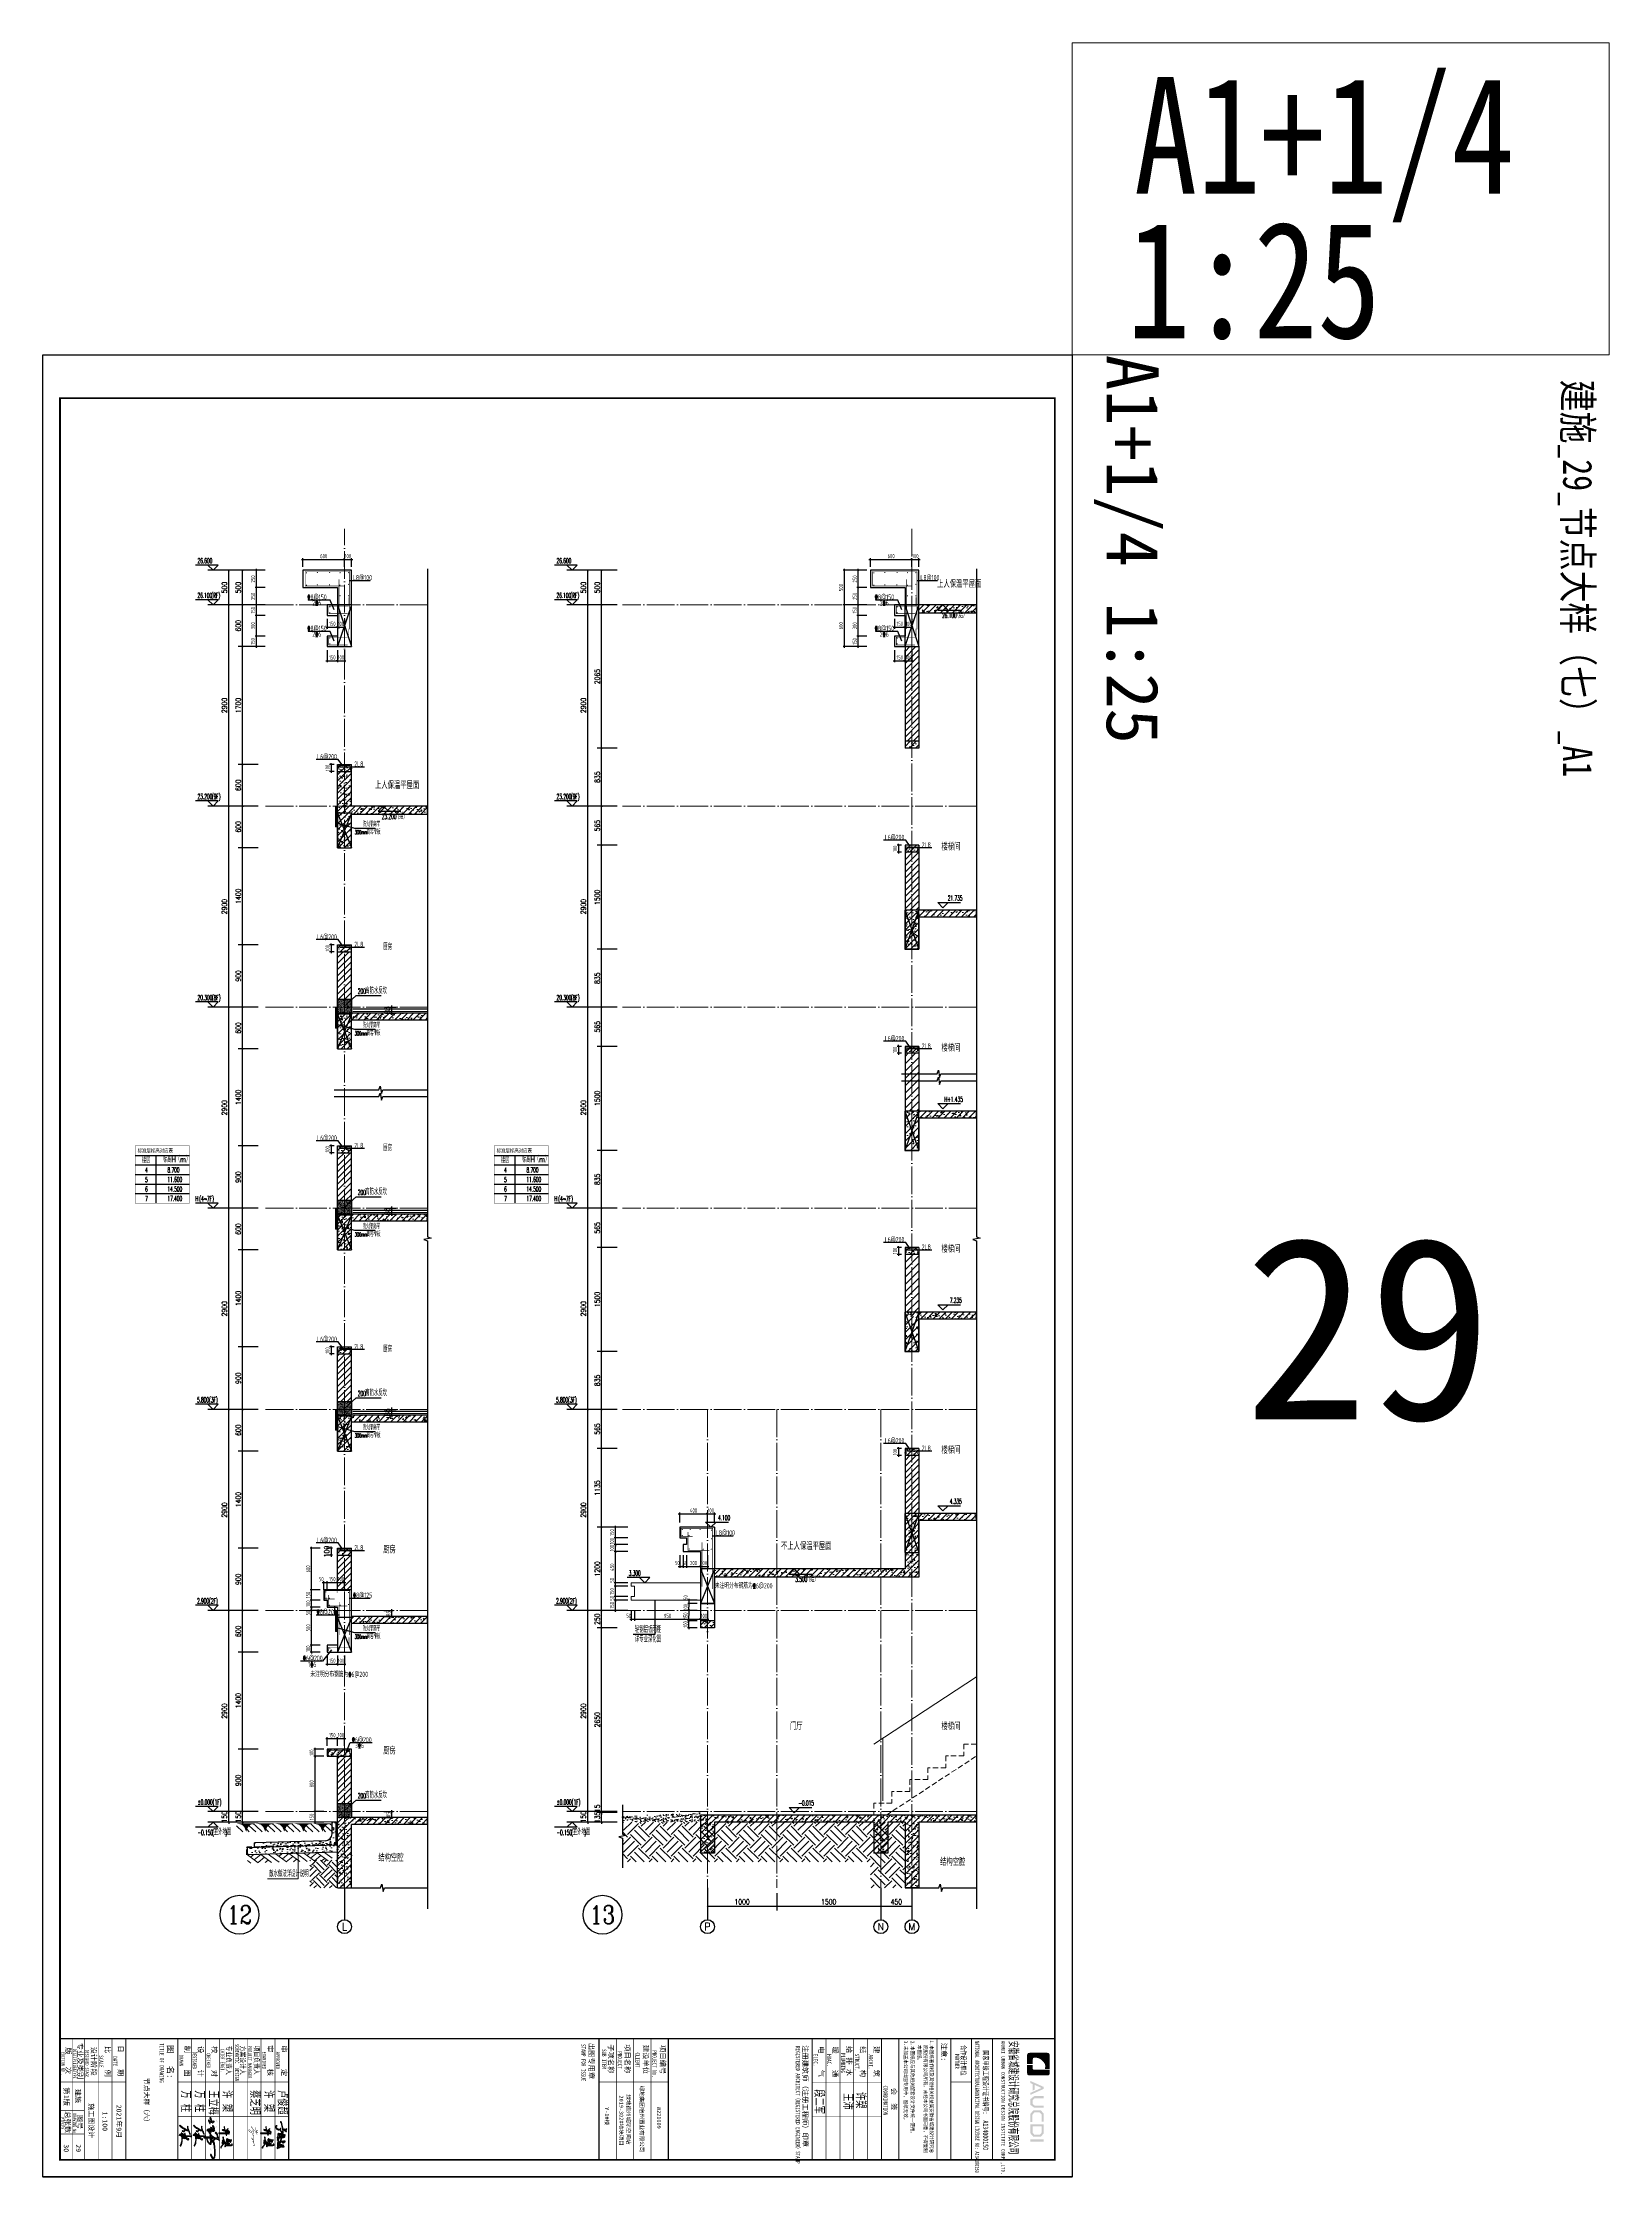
# Model space of a CAD drawing. Extents: x -1058961 to 23600, y -449123 to 2751847.
# Drawn here: x -15161 to 7439, y -38176 to -7395 of the extents above; entities that cross this region are included whole.
import ezdxf
from ezdxf.enums import TextEntityAlignment as Align

# ---------------------------------------------------------------- set-up
doc = ezdxf.new("R2010")
doc.units = 0
doc.header["$LTSCALE"] = 1000
for name, pattern in [('DASH', [0.35, 0.25, -0.1]), ('DOTE', [2.42, 2, -0.2, 0.02, -0.2]), ('HIDDEN', [0.375, 0.25, -0.125])]:
    doc.linetypes.add(name, pattern=pattern)
doc.layers.get('0').update_dxf_attribs({"linetype": 'CONTINUOUS'})
doc.layers.get('DEFPOINTS').update_dxf_attribs({"linetype": 'CONTINUOUS'})
for name, color, linetype in [('A-AXIS_TEXT', 7, 'CONTINUOUS'), ('AXIS', 3, 'CONTINUOUS'), ('C-Sheet-图框', 101, 'CONTINUOUS'), ('COLUMN', 4, 'CONTINUOUS'), ('DIM', 2, 'CONTINUOUS'), ('DIM_ELEV', 3, 'CONTINUOUS'), ('DIM_IDEN', 67, 'CONTINUOUS'), ('DIM_SYMB', 3, 'CONTINUOUS'), ('PUB_DIM', 3, 'CONTINUOUS'), ('PUB_TEXT', 2, 'CONTINUOUS'), ('REIN', 6, 'CONTINUOUS'), ('S-大样-砼线', 7, 'CONTINUOUS'), ('S-引出线', 40, 'CONTINUOUS'), ('TEXT', 2, 'CONTINUOUS'), ('WALL', 5, 'CONTINUOUS'), ('yichutu', 7, 'CONTINUOUS'), ('图签文字', 4, 'CONTINUOUS'), ('导图字', 7, 'CONTINUOUS'), ('看线', 251, 'CONTINUOUS'), ('立面-看线', 251, 'CONTINUOUS')]:
    doc.layers.add(name, color=color, linetype=linetype)
for name, color, linetype, lineweight in [('AXIS_TEXT', 7, 'CONTINUOUS', 20), ('DOTE', 19, 'DOTE', 9), ('PUB_HATCH', 8, 'CONTINUOUS', 9), ('STAIR', 2, 'CONTINUOUS', 18), ('内粉刷', 37, 'CONTINUOUS', 9), ('可改文字', 6, 'CONTINUOUS', 18), ('图框', 9, 'CONTINUOUS', 18), ('图签', 147, 'CONTINUOUS', 18), ('填充', 251, 'CONTINUOUS', 5), ('平面-排水沟', 86, 'CONTINUOUS', 15), ('立面-中轮廓线', 30, 'CONTINUOUS', 35), ('立面-普通轮廓', 7, 'CONTINUOUS', 18), ('立面-栏杆', 105, 'CONTINUOUS', 15), ('粉刷', 251, 'CONTINUOUS', 9), ('细细', 250, 'CONTINUOUS', 0)]:
    doc.layers.add(name, color=color, linetype=linetype, lineweight=lineweight)
doc.styles.add('_TCH_AXIS', font='COMPLEX', dxfattribs={"bigfont": 'GBCBIG'})
doc.styles.add('_TCH_DIM', font='SIMPLEX.shx', dxfattribs={"width": 0.7, "bigfont": 'GBCBIG.shx'})
doc.styles.add('_TCH_DIM_T3', font='SIMPLEX', dxfattribs={"width": 0.705882, "bigfont": 'GBCBIG'})
doc.styles.add('_TCH_LABEL', font='simhei.ttf')
doc.styles.add('C', font='simhei.ttf')
doc.styles.add('COMPLEX', font='COMPLEX')
doc.styles.add('DIM_FONT_T3', font='SIMPLEX', dxfattribs={"width": 0.705882, "bigfont": 'GBCBIG'})
doc.styles.add('HT', font='simhei.ttf')
doc.styles.add('TSSD_DIMENSION', font='Tssdeng.shx', dxfattribs={"width": 0.7, "bigfont": 'tssdchn.shx'})
doc.styles.add('TSSD_REIN', font='tssdeng.shx', dxfattribs={"width": 0.7, "height": 300, "bigfont": 'tssdchn.shx'})
doc.styles.add('w', font='tssdeng.shx', dxfattribs={"width": 0.8, "bigfont": 'tssdchn.shx'})
doc.styles.add('宋体', font='', dxfattribs={"height": 50})
doc.styles.add('建筑图签-1', font='simhei.ttf', dxfattribs={"width": 0.7})
doc.styles.add('建筑图签-2', font='TXT.shx', dxfattribs={"width": 0.5, "bigfont": 'HZTXT.shx'})
doc.styles.add('黑体', font='simhei.ttf')
doc.styles.get('宋体').set_extended_font_data('SimSun')
doc.dimstyles.new('_TCH_ARCH&&25', dxfattribs={"dimtxt": 74.375, "dimasz": 25, "dimexe": 62.5, "dimexo": 75, "dimgap": 25, "dimtad": 1, "dimdec": 0, "dimzin": 0, "dimdsep": 46, "dimtxsty": '_TCH_DIM_T3', "dimblk": 'ARCHTICK', "dimcen": 0.09, "dimclrt": 7, "dimazin": 0, "dimtfac": 1, "dimtdec": 0, "dimtix": 1, "dimtmove": 2, "dimatfit": 3, "dimldrblk": 'ARCHTICK', "dimfxl": 0, "dimtolj": 1, "dimtzin": 0, "dimarcsym": 0})
doc.dimstyles.new('TSSD_20_20', dxfattribs={"dimtxt": 60, "dimasz": 20, "dimexe": 20, "dimexo": 50, "dimgap": 20, "dimtad": 1, "dimdec": 0, "dimzin": 0, "dimdsep": 46, "dimtxsty": 'TSSD_DIMENSION', "dimblk": 'ARCHTICK', "dimblk1": 'ARCHTICK', "dimblk2": 'ARCHTICK', "dimcen": 0, "dimdle": 20, "dimclrt": 7, "dimadec": 0, "dimazin": 0, "dimtfac": 1, "dimtdec": 0, "dimtix": 1, "dimtmove": 2, "dimatfit": 3, "dimfxl": 0, "dimtolj": 1, "dimtzin": 0, "dimarcsym": 0})
pattern_1 = [(50, (28072.99, 249033.25), (143.452037, -12.550427), [15, -165]), (355, (28072.99, 249033.25), (-27.750267, 150.438427), [12, -132]), (100.4514, (28084.94, 249032.2), (115.701876, 137.88791), [12.74804, -140.22842]), (46.1842, (28072.99, 249073.25), (213.44821, -33.1038), [22.5, -247.5]), (96.6356, (28090.77, 249070.5), (186.93254, 194.82357), [19.12206, -210.3426]), (351.1842, (28072.99, 249073.25), (186.93239, 194.82372), [18, -198]), (21, (28092.99, 249063.25), (119.38141, -80.52378), [15, -165]), (326, (28092.99, 249063.25), (48.663066, 145.03001), [12, -132]), (71.4514, (28102.93, 249056.54), (168.044526, 64.5061), [12.74804, -140.22842]), (37.5, (28072.986, 249033.25), (2.431971, 66.578771), [0, -130.4, 0, -134, 0, -132.5]), (7.5, (28072.986, 249033.25), (52.613907, 78.882342), [0, -76.4, 0, -127.4, 0, -50.5]), (327.5, (28028.386, 249033.25), (106.764487, -4.510974), [0, -50, 0, -156, 0, -207]), (317.5, (28008.39, 249033.25), (116.637234, 20.020996), [0, -65, 0, -103.6, 0, -147])]
pattern_2 = [(45, (0, 0), (-44.194174, 44.194174), []), (50, (0, 0), (179.315046, -15.688034), [18.75, -206.25]), (355, (0, 0), (-34.687833, 188.048033), [15, -165]), (100.4514, (14.94, -1.3), (144.627345, 172.359886), [15.935047, -175.285528]), (46.1842, (0, 50), (266.81026, -41.379754), [28.125, -309.375]), (96.6356, (22.23, 46.55), (233.665676, 243.52947), [23.90257, -262.92825]), (351.1842, (0, 50), (233.66549, 243.52965), [22.5, -247.5]), (21, (25, 37.5), (149.226763, -100.654723), [18.75, -206.25]), (326, (25, 37.5), (60.828833, 181.28751), [15, -165]), (71.4514, (37.44, 29.11), (210.055657, 80.632624), [15.935047, -175.285528]), (37.5, (0, 0), (3.039964, 83.2234635), [0, -163, 0, -167.5, 0, -165.625]), (7.5, (0, 0), (65.767384, 98.602928), [0, -95.5, 0, -159.25, 0, -63.125]), (327.5, (-55.75, 0), (133.455609, -5.638718), [0, -62.5, 0, -195, 0, -258.75]), (317.5, (-80.75, 0), (145.796542, 25.026246), [0, -81.25, 0, -129.5, 0, -183.75])]
pattern_3 = [(45, (-668291.086, 135539.91), (-44.194174, 44.194174), []), (50, (-668291.09, 135539.91), (179.315046, -15.688034), [18.75, -206.25]), (355, (-668291.09, 135539.91), (-34.687833, 188.048033), [15, -165]), (100.4514, (-668276.14, 135538.6), (144.627345, 172.359886), [15.935047, -175.28553]), (46.1842, (-668291.09, 135589.9), (266.81026, -41.379754), [28.125, -309.375]), (96.6356, (-668268.85, 135586.46), (233.66568, 243.52947), [23.90257, -262.92825]), (351.1842, (-668291.1, 135589.9), (233.66549, 243.52965), [22.5, -247.5]), (21, (-668266.09, 135577.41), (149.226763, -100.654723), [18.75, -206.25]), (326, (-668266.09, 135577.41), (60.828833, 181.28751), [15, -165]), (71.4514, (-668253.65, 135569.02), (210.055657, 80.632624), [15.935047, -175.28553]), (37.5, (-668291.086, 135539.91), (3.039964, 83.2234635), [0, -163, 0, -167.5, 0, -165.625]), (7.5, (-668291.09, 135539.91), (65.767384, 98.602928), [0, -95.5, 0, -159.25, 0, -63.125]), (327.5, (-668346.836, 135539.91), (133.455609, -5.638718), [0, -62.5, 0, -195, 0, -258.75]), (317.5, (-668371.84, 135539.91), (145.796542, 25.026246), [0, -81.25, 0, -129.5, 0, -183.75])]
pattern_4 = [(45, (-668291.086, 135584.79), (-44.1941915, 44.1941915), [])]
pattern_5 = [(45, (-668291.09, 135539.91), (-53.0330086, 53.0330086), []), (50, (-668291.09, 135539.91), (215.178055, -18.82564), [22.5, -247.5]), (355, (-668291.09, 135539.9), (-41.6254, 225.65764), [18, -198]), (100.4514, (-668273.15, 135538.34), (173.552815, 206.83186), [19.12206, -210.342634]), (46.1842, (-668291.09, 135599.9), (320.17231, -49.6557), [33.75, -371.25]), (96.6356, (-668264.4, 135595.77), (280.39881, 292.23536), [28.68309, -315.5139]), (351.1842, (-668291.1, 135599.9), (280.39858, 292.23558), [27, -297]), (21, (-668261.09, 135584.91), (179.072116, -120.785667), [22.5, -247.5]), (326, (-668261.09, 135584.9), (72.9946, 217.54501), [18, -198]), (71.4514, (-668246.16, 135574.84), (252.06679, 96.75915), [19.12206, -210.342634]), (37.5, (-668291.09, 135539.91), (3.647957, 99.868156), [0, -195.6, 0, -201, 0, -198.75]), (7.5, (-668291.09, 135539.91), (78.920861, 118.323514), [0, -114.6, 0, -191.1, 0, -75.75]), (327.5, (-668357.99, 135539.91), (160.146731, -6.7664615), [0, -75, 0, -234, 0, -310.5]), (317.5, (-668387.99, 135539.91), (174.95585, 30.031495), [0, -97.5, 0, -155.4, 0, -220.5])]
pattern_6 = [(45, (-668291.09, 135593.76), (-53.03303, 53.03303), [])]

# ---------------------------------------------------------------- blocks, each defined once
blk = doc.blocks.new('$LINEPAT$素土夯实')
at = {"color": 0}
for p, q in [((0, -210), (210, 0)), ((120, -300), (420, 0)), ((420, 0), (608, -188)), ((495, -300), (795, 0)), ((615, 0), (705, -90)), ((210, -210), (300, -300)), ((315, -105), (502, -293)), ((705, -300), (795, -210))]:
    blk.add_line(p, q, dxfattribs=at)
blk = doc.blocks.new('$LinePat$自然土壤')
at = {"color": 0}
for p, q in [((0, -90), (71, -19)), ((0, -300), (211, -89)), ((210, -300), (286, -224)), ((420, -300), (630, -90))]:
    blk.add_line(p, q, dxfattribs=at)
for points in [[(0, 0), (630, 0), (168, -45), (462, -45)], [(168, -45), (462, -45), (252, -132), (378, -132)], [(252, -132), (378, -132), (315, -300)]]:
    blk.add_solid(points, dxfattribs=at)
blk = doc.blocks.new('sanshui')
at = {"layer": '粉刷'}
h = blk.add_hatch(dxfattribs=at)
h.set_pattern_fill('混凝土', color=256, scale=20)
h.set_pattern_definition(pattern_1)
edge = h.paths.add_edge_path()
edge.add_line((346318, 427330), (346258, 427330))
edge.add_line((346258, 427330), (346258, 427160))
edge.add_arc((346158, 427160), 100, 271.7184, 360, ccw=False)
edge.add_line((346161, 427060), (345138, 427030))
edge.add_line((345138, 427030), (345138, 426970))
edge.add_line((345138, 426970), (346318, 427005))
edge.add_line((346318, 427005), (346318, 427330))
h = blk.add_hatch(dxfattribs=at)
h.set_pattern_fill('混凝土', color=256, scale=20)
h.set_pattern_definition(pattern_1)
h.paths.add_polyline_path([(346338, 426896), (346338, 426996), (345038, 426957), (345038, 426857)])
at = {"layer": 'COLUMN'}
for p, q in [((346258, 427330), (346318, 427330)), ((346258, 427160), (346258, 427330)), ((346318, 426995), (346318, 427330)), ((346338, 426996), (345038, 426957)), ((345038, 426857), (345038, 426957)), ((346161, 427060), (345138, 427030)), ((345138, 426960), (345138, 427030)), ((346338, 426896), (345038, 426857))]:
    blk.add_line(p, q, dxfattribs=at)
blk.add_arc((346158, 427160), 100, 271.7184, 0, dxfattribs=at)
at = {"layer": '立面-中轮廓线', "linetype": 'DASH', "ltscale": 0.3}
blk.add_lwpolyline([(345028, 426857), (345028, 426966), (346318, 427005)], dxfattribs=at)
at = {"layer": '粉刷'}
blk.add_line((344881, 427330), (346258, 427330), dxfattribs=at)
at = {"layer": '粉刷', "yscale": 0.4, "zscale": 0.4}
for name, p, xscale, rotation in [('$LinePat$自然土壤', (345157, 427310), -0.4369306507241237, 359.9999999999903), ('$LinePat$自然土壤', (345432, 427310), -0.4369306507241237, 359.9999999999903), ('$LinePat$自然土壤', (345707, 427310), -0.4369306507241237, 359.9999999999903), ('$LinePat$自然土壤', (345983, 427310), -0.4369306507241237, 359.9999999999903), ('$LinePat$自然土壤', (346258, 427310), -0.4369306507241237, 359.9999999999903), ('$LINEPAT$素土夯实', (345444, 426869), -0.5117605352322558, 1.718358001643932), ('$LINEPAT$素土夯实', (345851, 426881), -0.5117605352322558, 1.718358001643932), ('$LINEPAT$素土夯实', (346258, 426893), -0.5117605352322558, 1.718358001643932)]:
    blk.add_blockref(name, p, dxfattribs=dict(at, xscale=xscale, rotation=rotation))
blk = doc.blocks.new('院标1')
h = blk.add_hatch(color=150)
h.dxf.hatch_style = 1
edge = h.paths.add_edge_path()
edge.add_spline(control_points=[(116373, 648379), (116379, 648379), (116382, 648379), (116391, 648379), (116391, 648379), (116391, 648379), (116616, 648379), (116616, 648379), (116616, 648379), (116616, 648379), (116616, 648054), (116616, 648054), (116616, 648054), (116616, 648054), (116108, 648054), (116108, 648054), (116108, 648054), (116028, 648054), (115963, 648111), (115963, 648199), (115963, 648199), (115963, 648199), (115963, 649215), (115963, 649215), (115963, 649215), (115963, 649295), (116018, 649360), (116108, 649360), (116108, 649360), (116108, 649360), (116897, 649360), (116897, 649360), (116897, 649360), (116897, 649360), (116897, 649080), (116897, 649080), (116897, 649080), (116897, 649080), (116566, 649140), (116356, 648859), (116356, 648859), (116245, 648719), (116240, 648545), (116247, 648466), (116247, 648466), (116254, 648386), (116247, 648466), (116247, 648466), (116247, 648466), (116247, 648466), (116258, 648374), (116373, 648379)], knot_values=[0, 0, 0, 0, 0.0714286, 0.0714286, 0.0714286, 0.1071429, 0.1428571, 0.1428571, 0.1428571, 0.1785714, 0.2142857, 0.2142857, 0.2142857, 0.25, 0.2857143, 0.2857143, 0.2857143, 0.3214286, 0.3571429, 0.3571429, 0.3571429, 0.3928571, 0.4285714, 0.4285714, 0.4285714, 0.4642857, 0.5, 0.5, 0.5, 0.5357143, 0.5714286, 0.5714286, 0.5714286, 0.6071429, 0.6428571, 0.6428571, 0.6428571, 0.6785714, 0.7142857, 0.7142857, 0.7142857, 0.75, 0.7857143, 0.7857143, 0.7857143, 0.8214286, 0.8571429, 0.8571429, 0.8571429, 0.9285714, 1, 1, 1, 1], degree=3, periodic=0)
h = blk.add_hatch(color=150)
h.dxf.hatch_style = 1
edge = h.paths.add_edge_path()
edge.add_spline(control_points=[(117268, 649215), (117268, 649215), (117268, 648199), (117268, 648199), (117268, 648199), (117268, 648114), (117212, 648054), (117123, 648054), (117123, 648054), (117123, 648054), (116663, 648054), (116663, 648054), (116663, 648054), (116663, 648054), (116663, 648379), (116663, 648379), (116663, 648379), (116663, 648379), (116865, 648379), (116865, 648379), (116865, 648379), (116907, 648379), (116941, 648413), (116941, 648455), (116941, 648455), (116941, 648455), (116941, 649360), (116941, 649360), (116941, 649360), (116941, 649360), (117123, 649360), (117123, 649360), (117123, 649360), (117204, 649360), (117268, 649306), (117268, 649215)], knot_values=[0, 0, 0, 0, 0.1, 0.1, 0.1, 0.15, 0.2, 0.2, 0.2, 0.25, 0.3, 0.3, 0.3, 0.35, 0.4, 0.4, 0.4, 0.45, 0.5, 0.5, 0.5, 0.55, 0.6, 0.6, 0.6, 0.65, 0.7, 0.7, 0.7, 0.75, 0.8, 0.8, 0.8, 0.9, 1, 1, 1, 1], degree=3, periodic=0)
blk = doc.blocks.new('ljc')
at = {"linetype": 'Continuous'}
h = blk.add_hatch(color=0, dxfattribs=at)
h.paths.add_polyline_path([(2023, 1568), (2019, 1564), (2020, 1562), (2024, 1562), (2022, 1552), (1955, 1538), (1933, 1530), (1930, 1527), (1929, 1525), (1931, 1523), (1944, 1524), (1946, 1526), (1942, 1528), (1960, 1535), (1967, 1535), (1975, 1538), (1985, 1539), (1998, 1543), (2010, 1544), (2018, 1547), (2025, 1546), (2035, 1549), (2061, 1550), (2052, 1537), (2042, 1528), (2028, 1521), (2023, 1521), (2018, 1526), (2015, 1527), (2013, 1525), (2013, 1521), (2019, 1516), (2022, 1508), (2022, 1494), (2012, 1477), (2000, 1469), (1988, 1467), (1982, 1473), (1980, 1480), (1978, 1482), (1978, 1475), (1981, 1468), (1988, 1463), (1994, 1463), (2005, 1467), (2018, 1478), (2027, 1493), (2028, 1504), (2025, 1517), (2033, 1518), (2054, 1533), (2067, 1549), (2067, 1552), (2064, 1555), (2029, 1553), (2036, 1575), (2049, 1591), (2047, 1593), (2043, 1592), (2028, 1573), (2025, 1589), (2021, 1597), (2018, 1599), (2017, 1597), (2020, 1590)])
h.paths.add_polyline_path([(2081, 1522), (2081, 1528), (2075, 1541), (2093, 1562), (2097, 1572), (2094, 1577), (2087, 1576), (2089, 1572), (2092, 1572), (2091, 1567), (2080, 1551), (2066, 1537), (2065, 1535), (2067, 1533), (2073, 1535), (2077, 1523), (2077, 1513), (2072, 1496), (2072, 1492), (2074, 1490), (2078, 1494), (2083, 1510), (2099, 1510), (2119, 1507), (2119, 1500), (2116, 1496), (2108, 1493), (2087, 1496), (2084, 1492), (2087, 1489), (2103, 1488), (2122, 1483), (2140, 1484), (2148, 1482), (2152, 1486), (2152, 1491), (2148, 1488), (2125, 1488), (2114, 1490), (2124, 1499), (2126, 1509), (2121, 1512), (2119, 1511), (2108, 1514), (2124, 1523), (2132, 1532), (2130, 1535), (2121, 1536), (2115, 1533), (2109, 1533), (2123, 1555), (2121, 1559), (2114, 1557), (2116, 1564), (2115, 1569), (2111, 1573), (2105, 1572), (2093, 1554)])
h.paths.add_polyline_path([(2089, 1535), (2097, 1535), (2112, 1551), (2116, 1552), (2111, 1543), (2099, 1528), (2101, 1526), (2114, 1528), (2121, 1531), (2124, 1530), (2118, 1524), (2101, 1515), (2084, 1514), (2084, 1518)], flags=16)
h.paths.add_polyline_path([(2093, 1537), (2095, 1540), (2103, 1546), (2096, 1537)], flags=16)
h.paths.add_polyline_path([(2093, 1544), (2094, 1549), (2106, 1568), (2109, 1569), (2111, 1567), (2108, 1554), (2104, 1550)], flags=16)
h.paths.add_polyline_path([(2141, 1534), (2138, 1533), (2137, 1531), (2142, 1527), (2155, 1522), (2158, 1523), (2153, 1528)])
h.paths.add_polyline_path([(2175, 1522), (2173, 1524), (2172, 1546), (2183, 1545), (2185, 1547), (2183, 1557), (2178, 1566), (2177, 1561), (2180, 1556), (2181, 1550), (2175, 1550), (2170, 1554), (2169, 1574), (2171, 1574), (2175, 1569), (2176, 1571), (2170, 1579), (2167, 1579), (2165, 1577), (2164, 1562), (2166, 1553), (2163, 1553), (2162, 1551), (2167, 1547), (2169, 1537), (2169, 1524), (2166, 1521), (2165, 1517), (2168, 1513), (2170, 1513), (2173, 1517), (2180, 1517), (2178, 1502), (2175, 1500), (2167, 1499), (2175, 1496), (2180, 1497), (2183, 1500), (2184, 1511), (2187, 1521), (2185, 1523)])
h.paths.add_polyline_path([(2233, 1542), (2233, 1564), (2231, 1567), (2215, 1558), (2210, 1557), (2206, 1552), (2211, 1548), (2211, 1551), (2229, 1560), (2228, 1542), (2227, 1537), (2224, 1533), (2220, 1534), (2213, 1542), (2211, 1543), (2209, 1541), (2209, 1508), (2189, 1508), (2187, 1506), (2191, 1503), (2213, 1503), (2217, 1511), (2222, 1516), (2232, 1518), (2234, 1513), (2234, 1505), (2227, 1505), (2232, 1502), (2232, 1500), (2228, 1497), (2229, 1493), (2239, 1495), (2243, 1489), (2243, 1486), (2212, 1492), (2189, 1492), (2179, 1494), (2176, 1496), (2167, 1496), (2164, 1498), (2154, 1499), (2147, 1503), (2144, 1503), (2143, 1501), (2144, 1498), (2153, 1494), (2174, 1491), (2186, 1487), (2211, 1487), (2222, 1484), (2230, 1484), (2243, 1480), (2249, 1480), (2251, 1482), (2244, 1496), (2246, 1499), (2238, 1503), (2239, 1513), (2237, 1520), (2233, 1523), (2224, 1522), (2214, 1516), (2212, 1522), (2213, 1536), (2220, 1530), (2228, 1530), (2230, 1532)])
at = {"color": 0, "linetype": 'Continuous'}
for points in [[(1930, 1527), (1929, 1525), (1931, 1523), (1944, 1524), (1946, 1526), (1942, 1528), (1960, 1535), (1967, 1535), (1975, 1538), (1985, 1539), (1998, 1543), (2010, 1544), (2018, 1547), (2025, 1546), (2035, 1549), (2061, 1550), (2052, 1537), (2042, 1528), (2028, 1521), (2023, 1521), (2018, 1526), (2015, 1527), (2013, 1525), (2013, 1521), (2019, 1516), (2022, 1508), (2022, 1494), (2012, 1477), (2000, 1469), (1988, 1467), (1982, 1473), (1980, 1480), (1978, 1482), (1978, 1475), (1981, 1468), (1988, 1463), (1994, 1463), (2005, 1467), (2018, 1478), (2027, 1493), (2028, 1504), (2025, 1517), (2033, 1518), (2054, 1533), (2067, 1549), (2067, 1552), (2064, 1555), (2029, 1553), (2036, 1575), (2049, 1591), (2047, 1593), (2043, 1592), (2028, 1573), (2025, 1589), (2021, 1597), (2018, 1599), (2017, 1597), (2020, 1590), (2023, 1568), (2019, 1564), (2020, 1562), (2024, 1562), (2022, 1552), (1955, 1538), (1933, 1530), (1930, 1527)], [(2016, 1561), (2015, 1560), (2017, 1560), (2016, 1561)], [(2017, 1562), (2016, 1561), (2019, 1561), (2017, 1562)], [(2066, 1537), (2065, 1535), (2067, 1533), (2073, 1535), (2077, 1523), (2077, 1513), (2072, 1496), (2072, 1492), (2074, 1490), (2078, 1494), (2083, 1510), (2099, 1510), (2119, 1507), (2119, 1500), (2116, 1496), (2108, 1493), (2087, 1496), (2084, 1492), (2087, 1489), (2103, 1488), (2122, 1483), (2140, 1484), (2148, 1482), (2152, 1486), (2152, 1491), (2148, 1488), (2125, 1488), (2114, 1490), (2124, 1499), (2126, 1509), (2121, 1512), (2119, 1511), (2108, 1514), (2124, 1523), (2132, 1532), (2130, 1535), (2121, 1536), (2115, 1533), (2109, 1533), (2123, 1555), (2121, 1559), (2114, 1557), (2116, 1564), (2115, 1569), (2111, 1573), (2105, 1572), (2093, 1554), (2081, 1522), (2081, 1528), (2075, 1541), (2093, 1562), (2097, 1572), (2094, 1577), (2087, 1576), (2089, 1572), (2092, 1572), (2091, 1567), (2080, 1551), (2066, 1537)], [(2084, 1514), (2084, 1518), (2089, 1535), (2097, 1535), (2112, 1551), (2116, 1552), (2111, 1543), (2099, 1528), (2101, 1526), (2114, 1528), (2121, 1531), (2124, 1530), (2118, 1524), (2101, 1515), (2084, 1514)], [(2093, 1544), (2094, 1549), (2106, 1568), (2109, 1569), (2111, 1567), (2108, 1554), (2104, 1550), (2093, 1544)], [(2093, 1537), (2095, 1540), (2103, 1546), (2096, 1537), (2093, 1537)], [(2144, 1503), (2143, 1501), (2144, 1498), (2153, 1494), (2174, 1491), (2186, 1487), (2211, 1487), (2222, 1484), (2230, 1484), (2243, 1480), (2249, 1480), (2251, 1482), (2244, 1496), (2246, 1499), (2238, 1503), (2239, 1513), (2237, 1520), (2233, 1523), (2224, 1522), (2214, 1516), (2212, 1522), (2213, 1536), (2220, 1530), (2228, 1530), (2230, 1532), (2233, 1542), (2233, 1564), (2231, 1567), (2215, 1558), (2210, 1557), (2206, 1552), (2211, 1548), (2211, 1551), (2229, 1560), (2228, 1542), (2227, 1537), (2224, 1533), (2220, 1534), (2213, 1542), (2211, 1543), (2209, 1541), (2209, 1508), (2189, 1508), (2187, 1506), (2191, 1503), (2213, 1503), (2217, 1511), (2222, 1516), (2232, 1518), (2234, 1513), (2234, 1505), (2227, 1505), (2232, 1502), (2232, 1500), (2228, 1497), (2229, 1493), (2239, 1495), (2243, 1489), (2243, 1486), (2212, 1492), (2189, 1492), (2179, 1494), (2176, 1496), (2167, 1496), (2164, 1498), (2154, 1499), (2147, 1503), (2144, 1503)], [(2163, 1553), (2162, 1551), (2167, 1547), (2169, 1537), (2169, 1524), (2166, 1521), (2165, 1517), (2168, 1513), (2170, 1513), (2173, 1517), (2180, 1517), (2178, 1502), (2175, 1500), (2167, 1499), (2175, 1496), (2180, 1497), (2183, 1500), (2184, 1511), (2187, 1521), (2185, 1523), (2175, 1522), (2173, 1524), (2172, 1546), (2183, 1545), (2185, 1547), (2183, 1557), (2178, 1566), (2177, 1561), (2180, 1556), (2181, 1550), (2175, 1550), (2170, 1554), (2169, 1574), (2171, 1574), (2175, 1569), (2176, 1571), (2170, 1579), (2167, 1579), (2165, 1577), (2164, 1562), (2166, 1553), (2163, 1553)], [(2177, 1569), (2176, 1570), (2175, 1567), (2177, 1565), (2177, 1569)], [(2138, 1533), (2137, 1531), (2142, 1527), (2155, 1522), (2158, 1523), (2153, 1528), (2141, 1534), (2138, 1533)]]:
    blk.add_lwpolyline(points, dxfattribs=at)
blk = doc.blocks.new('A$C6AF37BC7')
h = blk.add_hatch(color=256)
h.paths.add_polyline_path([(660, -48), (672, -48), (678, -96)], flags=16)
h.paths.add_polyline_path([(708, 144), (702, 150), (660, 126), (672, 66), (666, 36), (456, -42), (366, -60), (294, -60), (276, -72), (288, -96), (456, -72), (612, -12), (564, -102), (552, -114), (546, -96), (534, -102), (534, -138), (558, -144), (654, -18), (654, 6), (672, 12), (678, -30), (648, -30), (642, -54), (654, -84), (654, -138), (684, -168), (708, -156), (714, -60), (804, -108), (948, -228), (1038, -258), (1062, -258), (1074, -246), (1056, -228), (1032, -228), (954, -192), (786, -60), (708, -30), (714, 24), (756, 30), (816, 54), (954, 48), (972, 66), (948, 84), (810, 84), (702, 48), (690, 120), (726, 132), (720, 144)])
h.paths.add_polyline_path([(852, 216), (864, 216), (870, 174), (840, 198)], flags=16)
h.paths.add_polyline_path([(-312, 282), (-318, 288), (-336, 288), (-348, 276), (-246, 180), (-222, 192), (-222, 210)], flags=17)
h.paths.add_polyline_path([(546, 330), (552, 330), (564, 300), (558, 216), (486, 174), (462, 180), (438, 222)], flags=16)
h.paths.add_polyline_path([(-102, 342), (-48, 336), (-18, 324), (18, 324), (-36, 246), (-174, 96), (-156, 246), (-132, 306)], flags=16)
h.paths.add_polyline_path([(-66, 366), (-72, 372), (-108, 372), (-138, 342), (-168, 288), (-192, 192), (-204, 18), (-228, -78), (-228, 6), (-258, 42), (-306, 48), (-438, 12), (-456, 12), (-468, 24), (-498, 0), (-486, -12), (-420, -12), (-318, 18), (-270, 18), (-252, -6), (-252, -102), (-264, -138), (-240, -156), (-216, -132), (-192, -72), (-174, 60), (-108, 66), (12, 108), (0, 0), (0, -366), (-18, -342), (-24, -372), (-6, -396), (24, -396), (24, -78), (42, 120), (108, 132), (132, 144), (144, 162), (132, 174), (66, 162), (48, 210), (48, 240), (18, 240), (12, 138), (-144, 90), (-114, 138), (-24, 228), (54, 330), (36, 354), (-18, 354)])
h.paths.add_polyline_path([(756, 378), (750, 384), (732, 384), (714, 366), (732, 360), (738, 324), (714, 180), (714, 156), (726, 144), (750, 162), (762, 366)])
h.paths.add_polyline_path([(498, 516), (492, 522), (474, 516), (492, 474), (486, 378), (444, 336), (468, 324), (552, 366), (426, 246), (408, 210), (414, 192), (462, 150), (504, 150), (552, 180), (552, 138), (570, 132), (582, 150), (588, 198), (666, 258), (648, 246), (690, 240), (702, 258), (666, 294), (588, 240), (588, 324), (564, 348), (630, 402), (654, 426), (654, 438), (636, 444), (534, 390), (576, 432), (618, 456), (630, 480), (606, 486), (570, 462), (516, 408), (516, 492)])
h.paths.add_polyline_path([(846, 594), (840, 600), (828, 600), (798, 570), (780, 522), (792, 516), (840, 570), (852, 516), (864, 264), (840, 246), (792, 246), (786, 258), (804, 294), (804, 324), (786, 330), (756, 264), (756, 240), (810, 204), (786, 174), (792, 162), (822, 186), (888, 102), (900, 96), (918, 114), (894, 216), (882, 510), (870, 570)])
at = {"linetype": 'Continuous'}
for points in [[(-66, 366), (-72, 372), (-108, 372), (-138, 342), (-168, 288), (-192, 192), (-204, 18), (-228, -78), (-228, 6), (-258, 42), (-306, 48), (-438, 12), (-456, 12), (-468, 24), (-498, 0), (-486, -12), (-420, -12), (-318, 18), (-270, 18), (-252, -6), (-252, -102), (-264, -138), (-240, -156), (-216, -132), (-192, -72), (-174, 60), (-108, 66), (12, 108), (0, 0), (0, -366), (-18, -342), (-24, -372), (-6, -396), (24, -396), (24, -78), (42, 120), (108, 132), (132, 144), (144, 162), (132, 174), (66, 162), (48, 210), (48, 240), (18, 240), (12, 138), (-144, 90), (-114, 138), (-24, 228), (54, 330), (36, 354), (-18, 354), (-66, 366)], [(-312, 282), (-318, 288), (-336, 288), (-348, 276), (-246, 180), (-222, 192), (-222, 210), (-312, 282)], [(-102, 342), (-48, 336), (-18, 324), (18, 324), (-36, 246), (-174, 96), (-156, 246), (-132, 306), (-102, 342)], [(708, 144), (702, 150), (660, 126), (672, 66), (666, 36), (456, -42), (366, -60), (294, -60), (276, -72), (288, -96), (456, -72), (612, -12), (564, -102), (552, -114), (546, -96), (534, -102), (534, -138), (558, -144), (654, -18), (654, 6), (672, 12), (678, -30), (648, -30), (642, -54), (654, -84), (654, -138), (684, -168), (708, -156), (714, -60), (804, -108), (948, -228), (1038, -258), (1062, -258), (1074, -246), (1056, -228), (1032, -228), (954, -192), (786, -60), (708, -30), (714, 24), (756, 30), (816, 54), (954, 48), (972, 66), (948, 84), (810, 84), (702, 48), (690, 120), (726, 132), (720, 144), (708, 144)], [(498, 516), (492, 522), (474, 516), (492, 474), (486, 378), (444, 336), (468, 324), (552, 366), (426, 246), (408, 210), (414, 192), (462, 150), (504, 150), (552, 180), (552, 138), (570, 132), (582, 150), (588, 198), (666, 258), (648, 246), (690, 240), (702, 258), (666, 294), (588, 240), (588, 324), (564, 348), (630, 402), (654, 426), (654, 438), (636, 444), (534, 390), (576, 432), (618, 456), (630, 480), (606, 486), (570, 462), (516, 408), (516, 492), (498, 516)], [(546, 330), (552, 330), (564, 300), (558, 216), (486, 174), (462, 180), (438, 222), (546, 330)], [(756, 378), (750, 384), (732, 384), (714, 366), (732, 360), (738, 324), (714, 180), (714, 156), (726, 144), (750, 162), (762, 366), (756, 378)], [(846, 594), (840, 600), (828, 600), (798, 570), (780, 522), (792, 516), (840, 570), (852, 516), (864, 264), (840, 246), (792, 246), (786, 258), (804, 294), (804, 324), (786, 330), (756, 264), (756, 240), (810, 204), (786, 174), (792, 162), (822, 186), (888, 102), (900, 96), (918, 114), (894, 216), (882, 510), (870, 570), (846, 594)], [(852, 216), (864, 216), (870, 174), (840, 198), (852, 216)], [(660, -48), (672, -48), (678, -96), (660, -48)]]:
    blk.add_lwpolyline(points, dxfattribs=at)
blk = doc.blocks.new('GFDDDDRG')
at = {"linetype": 'Continuous'}
h = blk.add_hatch(color=256, dxfattribs=at)
h.paths.add_polyline_path([(897805, -158637), (897807, -158635), (897807, -158631), (897799, -158625), (897787, -158637), (897769, -158637), (897738, -158625), (897688, -158595), (897657, -158571), (897649, -158568), (897588, -158517), (897568, -158497), (897559, -158502), (897559, -158506), (897571, -158514), (897579, -158523), (897652, -158581), (897658, -158583), (897672, -158595), (897730, -158632), (897765, -158647), (897786, -158650), (897798, -158646)])
h.paths.add_polyline_path([(897868, -158758), (897870, -158757), (897868, -158743), (897856, -158722), (897846, -158692), (897838, -158680), (897825, -158644), (897822, -158641), (897820, -158631), (897816, -158623), (897811, -158602), (897805, -158589), (897801, -158560), (897801, -158535), (897798, -158527), (897792, -158539), (897792, -158571), (897802, -158616), (897810, -158631), (897811, -158640), (897823, -158670), (897829, -158679), (897835, -158698), (897849, -158727), (897849, -158733), (897858, -158760), (897862, -158763)])
h.paths.add_polyline_path([(897717, -158653), (897718, -158652), (897718, -158647), (897711, -158643), (897685, -158665), (897679, -158667), (897642, -158656), (897636, -158659), (897634, -158667), (897642, -158673), (897655, -158673), (897666, -158677), (897687, -158679), (897700, -158671)])
h.paths.add_polyline_path([(897903, -158820), (897904, -158818), (897904, -158815), (897898, -158809), (897876, -158814), (897853, -158814), (897738, -158802), (897723, -158772), (897717, -158751), (897717, -158739), (897712, -158734), (897705, -158736), (897703, -158745), (897712, -158770), (897712, -158776), (897724, -158799), (897706, -158800), (897681, -158797), (897673, -158782), (897667, -158776), (897691, -158790), (897696, -158790), (897699, -158787), (897694, -158778), (897678, -158770), (897648, -158749), (897643, -158742), (897627, -158725), (897625, -158721), (897618, -158719), (897612, -158725), (897643, -158758), (897664, -158787), (897669, -158794), (897655, -158796), (897628, -158790), (897618, -158790), (897612, -158775), (897613, -158772), (897637, -158772), (897642, -158775), (897645, -158769), (897642, -158766), (897618, -158763), (897610, -158764), (897604, -158748), (897600, -158743), (897592, -158746), (897597, -158764), (897568, -158769), (897562, -158772), (897555, -158781), (897559, -158790), (897562, -158788), (897591, -158793), (897607, -158799), (897616, -158827), (897622, -158863), (897624, -158937), (897622, -158955), (897619, -158962), (897621, -158973), (897618, -158977), (897618, -158989), (897610, -159012), (897610, -159021), (897586, -159073), (897577, -159084), (897579, -159091), (897585, -159096), (897592, -159093), (897604, -159072), (897616, -159042), (897625, -159013), (897633, -158968), (897636, -158931), (897634, -158875), (897631, -158863), (897630, -158836), (897621, -158799), (897636, -158803), (897670, -158806), (897672, -158811), (897666, -158829), (897676, -158839), (897679, -158836), (897679, -158827), (897687, -158814), (897687, -158808), (897718, -158809), (897732, -158812), (897751, -158829), (897763, -158835), (897777, -158838), (897780, -158832), (897754, -158820), (897748, -158812), (897879, -158826), (897889, -158826)])
h.paths.add_polyline_path([(897822, -158907), (897823, -158905), (897823, -158893), (897820, -158889), (897813, -158887), (897808, -158890), (897805, -158896), (897810, -158902), (897805, -158905), (897798, -158904), (897777, -158893), (897738, -158865), (897733, -158859), (897715, -158847), (897703, -158835), (897697, -158835), (897693, -158841), (897693, -158853), (897696, -158859), (897684, -158853), (897667, -158851), (897658, -158859), (897654, -158857), (897640, -158842), (897634, -158845), (897645, -158865), (897658, -158874), (897669, -158874), (897675, -158865), (897681, -158865), (897709, -158880), (897715, -158872), (897706, -158850), (897789, -158913), (897801, -158917), (897811, -158917), (897822, -158910)], flags=17)
h = blk.add_hatch(color=256, dxfattribs=at)
h.paths.add_polyline_path([(898205, -158637), (898207, -158635), (898207, -158631), (898199, -158625), (898187, -158637), (898169, -158637), (898138, -158625), (898088, -158595), (898057, -158571), (898049, -158568), (897988, -158517), (897968, -158497), (897959, -158502), (897959, -158506), (897971, -158514), (897979, -158523), (898052, -158581), (898058, -158583), (898072, -158595), (898130, -158632), (898165, -158647), (898186, -158650), (898198, -158646)])
h.paths.add_polyline_path([(898268, -158758), (898270, -158757), (898268, -158743), (898256, -158722), (898246, -158692), (898238, -158680), (898225, -158644), (898222, -158641), (898220, -158631), (898216, -158623), (898211, -158602), (898205, -158589), (898201, -158560), (898201, -158535), (898198, -158527), (898192, -158539), (898192, -158571), (898202, -158616), (898210, -158631), (898211, -158640), (898223, -158670), (898229, -158679), (898235, -158698), (898249, -158727), (898249, -158733), (898258, -158760), (898262, -158763)])
h.paths.add_polyline_path([(898117, -158653), (898118, -158652), (898118, -158647), (898111, -158643), (898085, -158665), (898079, -158667), (898042, -158656), (898036, -158659), (898034, -158667), (898042, -158673), (898055, -158673), (898066, -158677), (898087, -158679), (898100, -158671)])
h.paths.add_polyline_path([(898303, -158820), (898304, -158818), (898304, -158815), (898298, -158809), (898276, -158814), (898253, -158814), (898138, -158802), (898123, -158772), (898117, -158751), (898117, -158739), (898112, -158734), (898105, -158736), (898103, -158745), (898112, -158770), (898112, -158776), (898124, -158799), (898106, -158800), (898081, -158797), (898073, -158782), (898067, -158776), (898091, -158790), (898096, -158790), (898099, -158787), (898094, -158778), (898078, -158770), (898048, -158749), (898043, -158742), (898027, -158725), (898025, -158721), (898018, -158719), (898012, -158725), (898043, -158758), (898064, -158787), (898069, -158794), (898055, -158796), (898028, -158790), (898018, -158790), (898012, -158775), (898013, -158772), (898037, -158772), (898042, -158775), (898045, -158769), (898042, -158766), (898018, -158763), (898010, -158764), (898004, -158748), (898000, -158743), (897992, -158746), (897997, -158764), (897968, -158769), (897962, -158772), (897955, -158781), (897959, -158790), (897962, -158788), (897991, -158793), (898007, -158799), (898016, -158827), (898022, -158863), (898024, -158937), (898022, -158955), (898019, -158962), (898021, -158973), (898018, -158977), (898018, -158989), (898010, -159012), (898010, -159021), (897986, -159073), (897977, -159084), (897979, -159091), (897985, -159096), (897992, -159093), (898004, -159072), (898016, -159042), (898025, -159013), (898033, -158968), (898036, -158931), (898034, -158875), (898031, -158863), (898030, -158836), (898021, -158799), (898036, -158803), (898070, -158806), (898072, -158811), (898066, -158829), (898076, -158839), (898079, -158836), (898079, -158827), (898087, -158814), (898087, -158808), (898118, -158809), (898132, -158812), (898151, -158829), (898163, -158835), (898177, -158838), (898180, -158832), (898154, -158820), (898148, -158812), (898279, -158826), (898289, -158826)])
h.paths.add_polyline_path([(898222, -158907), (898223, -158905), (898223, -158893), (898220, -158889), (898213, -158887), (898208, -158890), (898205, -158896), (898210, -158902), (898205, -158905), (898198, -158904), (898177, -158893), (898138, -158865), (898133, -158859), (898115, -158847), (898103, -158835), (898097, -158835), (898093, -158841), (898093, -158853), (898096, -158859), (898084, -158853), (898067, -158851), (898058, -158859), (898054, -158857), (898040, -158842), (898034, -158845), (898045, -158865), (898058, -158874), (898069, -158874), (898075, -158865), (898081, -158865), (898109, -158880), (898115, -158872), (898106, -158850), (898189, -158913), (898201, -158917), (898211, -158917), (898222, -158910)], flags=17)
h = blk.add_hatch(color=0, dxfattribs=at)
h.paths.add_polyline_path([(898707, -158931), (898709, -158928), (898704, -158914), (898704, -158897), (898689, -158882), (898689, -158871), (898666, -158816), (898649, -158759), (898612, -158707), (898600, -158707), (898591, -158721), (898612, -158738), (898635, -158776), (898646, -158816), (898672, -158871), (898672, -158882), (898640, -158874), (898594, -158871), (898565, -158862), (898488, -158813), (898421, -158684), (898396, -158646), (898373, -158623), (898361, -158623), (898352, -158632), (898349, -158649), (898364, -158652), (898370, -158646), (898396, -158678), (898459, -158796), (898439, -158793), (898430, -158805), (898430, -158813), (898453, -158839), (898462, -158839), (898465, -158833), (898453, -158819), (898470, -158828), (898485, -158851), (898479, -158854), (898465, -158848), (898401, -158845), (898384, -158839), (898263, -158839), (898257, -158845), (898257, -158854), (898263, -158859), (898427, -158865), (898488, -158874), (898499, -158885), (898496, -158888), (898473, -158880), (898450, -158885), (898439, -158897), (898442, -158917), (898473, -158946), (898453, -158966), (898453, -158992), (898447, -159006), (898450, -159018), (898447, -159026), (898424, -159015), (898387, -158975), (898364, -158928), (898358, -158900), (898347, -158880), (898344, -158905), (898355, -158952), (898373, -158986), (898410, -159029), (898439, -159047), (898459, -159047), (898468, -159032), (898468, -159006), (898476, -158972), (898488, -158972), (898514, -158983), (898525, -158975), (898519, -158963), (898499, -158954), (898459, -158908), (898485, -158905), (898502, -158911), (898491, -158914), (898488, -158920), (898519, -158940), (898522, -158963), (898528, -158969), (898542, -159044), (898548, -159055), (898554, -159104), (898560, -159116), (898568, -159228), (898563, -159375), (898557, -159407), (898545, -159435), (898534, -159447), (898522, -159447), (898505, -159430), (898468, -159346), (898462, -159340), (898456, -159343), (898456, -159360), (898476, -159415), (898496, -159450), (898517, -159467), (898528, -159470), (898542, -159464), (898557, -159450), (898574, -159415), (898583, -159360), (898586, -159214), (898580, -159136), (898574, -159119), (898563, -159029), (898540, -158949), (898545, -158949), (898557, -158937), (898551, -158926), (898534, -158920), (898554, -158917), (898557, -158903), (898548, -158897), (898525, -158894), (898517, -158882), (898571, -158888), (898580, -158897), (898600, -158891), (898684, -158908), (898701, -158934)])
h.paths.add_polyline_path([(898519, -158856), (898522, -158859), (898508, -158856), (898502, -158848)], flags=16)
h.paths.add_polyline_path([(898344, -158874), (898347, -158877), (898347, -158865), (898341, -158871)], flags=17)
h.paths.add_polyline_path([(898476, -159219), (898479, -159214), (898459, -159173), (898447, -159165), (898445, -159179), (898456, -159205), (898456, -159222), (898468, -159231)], flags=17)
h.paths.add_polyline_path([(898519, -158407), (898522, -158407), (898517, -158410)], flags=16)
h.paths.add_polyline_path([(898557, -158401), (898560, -158399), (898560, -158390), (898551, -158384), (898514, -158390), (898502, -158387), (898485, -158355), (898459, -158283), (898450, -158275), (898445, -158275), (898436, -158286), (898482, -158390), (898462, -158390), (898427, -158378), (898413, -158350), (898398, -158355), (898396, -158367), (898419, -158416), (898421, -158433), (898433, -158450), (898442, -158448), (898442, -158427), (898433, -158396), (898470, -158410), (898496, -158413), (898508, -158427), (898522, -158424), (898534, -158413)])
h.paths.add_polyline_path([(898563, -158597), (898565, -158594), (898560, -158586), (898554, -158551), (898522, -158505), (898511, -158511), (898508, -158525), (898528, -158545), (898534, -158557), (898537, -158574), (898522, -158580), (898465, -158563), (898453, -158563), (898447, -158568), (898447, -158577), (898456, -158586), (898522, -158612), (898528, -158617), (898537, -158615), (898508, -158597)])
h.paths.add_polyline_path([(898571, -158652), (898574, -158649), (898571, -158632), (898554, -158623), (898551, -158629), (898560, -158638), (898540, -158646), (898499, -158643), (898436, -158615), (898413, -158592), (898401, -158597), (898401, -158612), (898427, -158652), (898468, -158689), (898476, -158689), (898479, -158684), (898442, -158638), (898508, -158666), (898551, -158664)])
h.paths.add_polyline_path([(898629, -158543), (898632, -158540), (898623, -158528), (898617, -158528), (898606, -158543), (898603, -158560), (898594, -158571), (898614, -158574)])
h.paths.add_polyline_path([(898649, -158410), (898652, -158407), (898652, -158396), (898632, -158352), (898632, -158338), (898623, -158332), (898614, -158350), (898635, -158401), (898632, -158407), (898637, -158416)])
h = blk.add_hatch(color=0, dxfattribs=at)
h.dxf.hatch_style = 1
h.paths.add_polyline_path([(899783, -158692), (899785, -158692), (899787, -158695), (899789, -158694), (899791, -158697), (899801, -158703), (899787, -158707)], flags=16)
h.paths.add_polyline_path([(899767, -158685), (899770, -158685), (899774, -158689), (899774, -158693), (899777, -158703), (899777, -158709), (899762, -158710), (899756, -158708), (899755, -158707), (899754, -158702), (899761, -158691)], flags=16)
h.paths.add_polyline_path([(899567, -158632), (899579, -158635), (899582, -158638), (899585, -158638), (899587, -158641), (899593, -158643), (899594, -158645), (899599, -158650), (899601, -158653), (899611, -158660), (899611, -158664), (899618, -158671), (899620, -158675), (899624, -158679), (899626, -158685), (899628, -158687), (899628, -158689), (899625, -158690), (899623, -158692), (899615, -158693), (899612, -158695), (899600, -158694), (899583, -158682), (899583, -158680), (899573, -158671), (899573, -158669), (899565, -158658), (899565, -158655), (899563, -158651), (899563, -158636)], flags=16)
h.paths.add_polyline_path([(899571, -158624), (899570, -158623), (899562, -158626), (899556, -158631), (899554, -158639), (899553, -158652), (899555, -158654), (899558, -158666), (899561, -158671), (899564, -158674), (899566, -158678), (899571, -158682), (899570, -158683), (899572, -158684), (899580, -158693), (899582, -158693), (899585, -158696), (899595, -158702), (899607, -158704), (899611, -158707), (899615, -158703), (899623, -158702), (899625, -158700), (899629, -158699), (899631, -158697), (899634, -158697), (899634, -158699), (899638, -158704), (899640, -158711), (899643, -158713), (899643, -158716), (899646, -158719), (899648, -158728), (899651, -158730), (899651, -158732), (899655, -158739), (899655, -158743), (899656, -158743), (899657, -158747), (899660, -158752), (899660, -158755), (899663, -158759), (899667, -158773), (899668, -158775), (899670, -158783), (899672, -158787), (899672, -158790), (899676, -158800), (899676, -158804), (899680, -158812), (899679, -158816), (899682, -158821), (899683, -158831), (899685, -158832), (899684, -158835), (899686, -158837), (899687, -158848), (899688, -158851), (899693, -158906), (899692, -158915), (899691, -158919), (899688, -158920), (899685, -158919), (899684, -158915), (899681, -158912), (899679, -158907), (899663, -158883), (899659, -158879), (899656, -158875), (899652, -158871), (899652, -158870), (899649, -158868), (899649, -158865), (899647, -158863), (899646, -158865), (899640, -158859), (899635, -158859), (899631, -158864), (899634, -158867), (899634, -158871), (899637, -158875), (899638, -158878), (899647, -158889), (899648, -158893), (899651, -158895), (899651, -158898), (899655, -158903), (899656, -158907), (899674, -158926), (899681, -158930), (899684, -158933), (899683, -158935), (899686, -158938), (899687, -158945), (899689, -158946), (899689, -158949), (899691, -158952), (899695, -158963), (899695, -158976), (899690, -158975), (899686, -158971), (899683, -158965), (899675, -158960), (899669, -158962), (899667, -158965), (899667, -158969), (899671, -158971), (899671, -158974), (899683, -158991), (899684, -158996), (899691, -159003), (899693, -159010), (899696, -159012), (899695, -159014), (899705, -159035), (899705, -159038), (899710, -159048), (899714, -159064), (899715, -159066), (899715, -159075), (899718, -159083), (899716, -159088), (899712, -159088), (899707, -159084), (899705, -159084), (899702, -159081), (899698, -159079), (899695, -159075), (899686, -159069), (899681, -159071), (899678, -159074), (899679, -159077), (899689, -159086), (899695, -159088), (899701, -159094), (899703, -159094), (899706, -159097), (899713, -159101), (899719, -159101), (899725, -159096), (899727, -159089), (899726, -159070), (899723, -159063), (899723, -159059), (899717, -159044), (899715, -159035), (899712, -159032), (899709, -159021), (899703, -159011), (899702, -159007), (899697, -159001), (899697, -158999), (899695, -158996), (899691, -158987), (899695, -158989), (899703, -158986), (899703, -158981), (899705, -158979), (899705, -158971), (899701, -158952), (899698, -158947), (899692, -158931), (899697, -158928), (899700, -158922), (899699, -158919), (899702, -158917), (899703, -158907), (899702, -158895), (899700, -158892), (899701, -158884), (899700, -158879), (899699, -158876), (899699, -158862), (899697, -158857), (899698, -158855), (899695, -158852), (899696, -158844), (899695, -158836), (899693, -158834), (899690, -158814), (899687, -158812), (899686, -158802), (899681, -158789), (899677, -158773), (899675, -158771), (899675, -158769), (899671, -158759), (899670, -158755), (899663, -158739), (899663, -158737), (899659, -158731), (899659, -158729), (899656, -158726), (899656, -158723), (899651, -158714), (899650, -158710), (899646, -158706), (899646, -158703), (899643, -158702), (899643, -158699), (899639, -158691), (899647, -158686), (899657, -158676), (899664, -158667), (899666, -158663), (899671, -158658), (899671, -158645), (899669, -158643), (899663, -158649), (899658, -158658), (899658, -158660), (899643, -158678), (899636, -158683), (899634, -158683), (899631, -158677), (899626, -158671), (899625, -158668), (899621, -158665), (899619, -158661), (899615, -158657), (899613, -158653), (899593, -158634), (899581, -158627), (899578, -158627), (899575, -158625)])
h.paths.add_polyline_path([(899631, -158527), (899631, -158527), (899627, -158527), (899623, -158531), (899624, -158539), (899630, -158551), (899632, -158552), (899633, -158558), (899637, -158562), (899638, -158565), (899642, -158568), (899643, -158573), (899647, -158575), (899647, -158577), (899660, -158593), (899660, -158595), (899663, -158597), (899664, -158602), (899669, -158609), (899670, -158614), (899674, -158622), (899674, -158627), (899676, -158629), (899677, -158635), (899679, -158637), (899680, -158645), (899683, -158651), (899683, -158652), (899684, -158654), (899686, -158663), (899692, -158682), (899692, -158687), (899699, -158719), (899699, -158722), (899701, -158734), (899700, -158750), (899702, -158752), (899702, -158773), (899699, -158786), (899696, -158784), (899693, -158780), (899689, -158779), (899686, -158782), (899686, -158786), (899693, -158793), (899702, -158796), (899707, -158794), (899710, -158786), (899711, -158777), (899709, -158772), (899711, -158769), (899711, -158750), (899709, -158742), (899710, -158738), (899708, -158734), (899709, -158730), (899707, -158727), (899708, -158723), (899707, -158710), (899704, -158705), (899705, -158702), (899703, -158695), (899702, -158685), (899700, -158683), (899701, -158683), (899694, -158660), (899693, -158653), (899691, -158650), (899690, -158643), (899688, -158642), (899679, -158615), (899687, -158622), (899711, -158645), (899729, -158658), (899734, -158663), (899738, -158663), (899739, -158667), (899759, -158679), (899753, -158686), (899747, -158696), (899743, -158700), (899742, -158707), (899746, -158712), (899751, -158715), (899752, -158715), (899755, -158716), (899768, -158718), (899776, -158718), (899778, -158716), (899779, -158717), (899781, -158722), (899780, -158724), (899782, -158727), (899782, -158735), (899783, -158737), (899783, -158741), (899785, -158745), (899787, -158761), (899791, -158767), (899796, -158767), (899799, -158763), (899799, -158758), (899795, -158744), (899795, -158739), (899791, -158731), (899788, -158715), (899803, -158710), (899816, -158708), (899819, -158703), (899818, -158698), (899816, -158696), (899806, -158693), (899801, -158690), (899797, -158689), (899780, -158681), (899781, -158679), (899779, -158677), (899781, -158673), (899815, -158647), (899819, -158642), (899819, -158639), (899818, -158636), (899811, -158637), (899796, -158651), (899776, -158664), (899775, -158659), (899774, -158658), (899772, -158647), (899771, -158645), (899771, -158641), (899766, -158623), (899767, -158621), (899765, -158620), (899763, -158603), (899761, -158597), (899761, -158590), (899759, -158585), (899759, -158580), (899760, -158578), (899759, -158576), (899759, -158561), (899757, -158559), (899750, -158559), (899746, -158563), (899747, -158576), (899745, -158579), (899748, -158582), (899751, -158591), (899751, -158594), (899754, -158603), (899754, -158611), (899755, -158613), (899755, -158616), (899757, -158618), (899756, -158620), (899760, -158633), (899759, -158636), (899761, -158643), (899763, -158644), (899763, -158651), (899766, -158655), (899765, -158659), (899767, -158661), (899768, -158671), (899767, -158673), (899765, -158673), (899760, -158669), (899757, -158668), (899755, -158665), (899748, -158663), (899739, -158655), (899731, -158651), (899728, -158647), (899713, -158636), (899682, -158606), (899671, -158594), (899662, -158573), (899658, -158567), (899656, -158562), (899653, -158559), (899649, -158550), (899643, -158543), (899643, -158540), (899635, -158533)])
at = {"layer": '图框'}
h = blk.add_hatch(color=256, dxfattribs=at)
h.paths.add_polyline_path([(922489, -158906), (922489, -158969), (922104, -158969), (922104, -158906)])
h.paths.add_polyline_path([(922431, -158530), (922168, -158530), (922168, -158710), (922221, -158772), (922380, -158772), (922431, -158712)], flags=16)
h.paths.add_polyline_path([(922490, -158471), (922109, -158471), (922109, -158732), (922194, -158831), (922408, -158831), (922490, -158733)])
h.paths.add_polyline_path([(922492, -158399), (922434, -158399), (922434, -158196), (922378, -158129), (922219, -158129), (922167, -158196), (922167, -158400), (922107, -158400), (922107, -158169), (922194, -158067), (922408, -158067), (922492, -158166)])
h.paths.add_polyline_path([(922491, -157658), (922491, -157718), (922235, -157718), (922170, -157775), (922170, -157880), (922235, -157937), (922491, -157937), (922491, -157994), (922217, -157994), (922108, -157912), (922108, -157743), (922218, -157658)])
h.paths.add_polyline_path([(922490, -157392), (922490, -157450), (922108, -157621), (922108, -157564), (922425, -157423), (922231, -157335), (922231, -157471), (922173, -157501), (922173, -157311), (922107, -157282), (922107, -157220)])
at = {"linetype": 'Continuous'}
for points in [[(897903, -158820), (897904, -158818), (897904, -158815), (897898, -158809), (897876, -158814), (897853, -158814), (897738, -158802), (897723, -158772), (897717, -158751), (897717, -158739), (897712, -158734), (897705, -158736), (897703, -158745), (897712, -158770), (897712, -158776), (897724, -158799), (897706, -158800), (897681, -158797), (897673, -158782), (897667, -158776), (897691, -158790), (897696, -158790), (897699, -158787), (897694, -158778), (897678, -158770), (897648, -158749), (897643, -158742), (897627, -158725), (897625, -158721), (897618, -158719), (897612, -158725), (897643, -158758), (897664, -158787), (897669, -158794), (897655, -158796), (897628, -158790), (897618, -158790), (897612, -158775), (897613, -158772), (897637, -158772), (897642, -158775), (897645, -158769), (897642, -158766), (897618, -158763), (897610, -158764), (897604, -158748), (897600, -158743), (897592, -158746), (897597, -158764), (897568, -158769), (897562, -158772), (897555, -158781), (897559, -158790), (897562, -158788), (897591, -158793), (897607, -158799), (897616, -158827), (897622, -158863), (897624, -158937), (897622, -158955), (897619, -158962), (897621, -158973), (897618, -158977), (897618, -158989), (897610, -159012), (897610, -159021), (897586, -159073), (897577, -159084), (897579, -159091), (897585, -159096), (897592, -159093), (897604, -159072), (897616, -159042), (897625, -159013), (897633, -158968), (897636, -158931), (897634, -158875), (897631, -158863), (897630, -158836), (897621, -158799), (897636, -158803), (897670, -158806), (897672, -158811), (897666, -158829), (897676, -158839), (897679, -158836), (897679, -158827), (897687, -158814), (897687, -158808), (897718, -158809), (897732, -158812), (897751, -158829), (897763, -158835), (897777, -158838), (897780, -158832), (897754, -158820), (897748, -158812), (897879, -158826), (897889, -158826), (897903, -158820)], [(897805, -158637), (897807, -158635), (897807, -158631), (897799, -158625), (897787, -158637), (897769, -158637), (897738, -158625), (897688, -158595), (897657, -158571), (897649, -158568), (897588, -158517), (897568, -158497), (897559, -158502), (897559, -158506), (897571, -158514), (897579, -158523), (897652, -158581), (897658, -158583), (897672, -158595), (897730, -158632), (897765, -158647), (897786, -158650), (897798, -158646), (897805, -158637)], [(897717, -158653), (897718, -158652), (897718, -158647), (897711, -158643), (897685, -158665), (897679, -158667), (897642, -158656), (897636, -158659), (897634, -158667), (897642, -158673), (897655, -158673), (897666, -158677), (897687, -158679), (897700, -158671), (897717, -158653)], [(897868, -158758), (897870, -158757), (897868, -158743), (897856, -158722), (897846, -158692), (897838, -158680), (897825, -158644), (897822, -158641), (897820, -158631), (897816, -158623), (897811, -158602), (897805, -158589), (897801, -158560), (897801, -158535), (897798, -158527), (897792, -158539), (897792, -158571), (897802, -158616), (897810, -158631), (897811, -158640), (897823, -158670), (897829, -158679), (897835, -158698), (897849, -158727), (897849, -158733), (897858, -158760), (897862, -158763), (897868, -158758)], [(898303, -158820), (898304, -158818), (898304, -158815), (898298, -158809), (898276, -158814), (898253, -158814), (898138, -158802), (898123, -158772), (898117, -158751), (898117, -158739), (898112, -158734), (898105, -158736), (898103, -158745), (898112, -158770), (898112, -158776), (898124, -158799), (898106, -158800), (898081, -158797), (898073, -158782), (898067, -158776), (898091, -158790), (898096, -158790), (898099, -158787), (898094, -158778), (898078, -158770), (898048, -158749), (898043, -158742), (898027, -158725), (898025, -158721), (898018, -158719), (898012, -158725), (898043, -158758), (898064, -158787), (898069, -158794), (898055, -158796), (898028, -158790), (898018, -158790), (898012, -158775), (898013, -158772), (898037, -158772), (898042, -158775), (898045, -158769), (898042, -158766), (898018, -158763), (898010, -158764), (898004, -158748), (898000, -158743), (897992, -158746), (897997, -158764), (897968, -158769), (897962, -158772), (897955, -158781), (897959, -158790), (897962, -158788), (897991, -158793), (898007, -158799), (898016, -158827), (898022, -158863), (898024, -158937), (898022, -158955), (898019, -158962), (898021, -158973), (898018, -158977), (898018, -158989), (898010, -159012), (898010, -159021), (897986, -159073), (897977, -159084), (897979, -159091), (897985, -159096), (897992, -159093), (898004, -159072), (898016, -159042), (898025, -159013), (898033, -158968), (898036, -158931), (898034, -158875), (898031, -158863), (898030, -158836), (898021, -158799), (898036, -158803), (898070, -158806), (898072, -158811), (898066, -158829), (898076, -158839), (898079, -158836), (898079, -158827), (898087, -158814), (898087, -158808), (898118, -158809), (898132, -158812), (898151, -158829), (898163, -158835), (898177, -158838), (898180, -158832), (898154, -158820), (898148, -158812), (898279, -158826), (898289, -158826), (898303, -158820)], [(898205, -158637), (898207, -158635), (898207, -158631), (898199, -158625), (898187, -158637), (898169, -158637), (898138, -158625), (898088, -158595), (898057, -158571), (898049, -158568), (897988, -158517), (897968, -158497), (897959, -158502), (897959, -158506), (897971, -158514), (897979, -158523), (898052, -158581), (898058, -158583), (898072, -158595), (898130, -158632), (898165, -158647), (898186, -158650), (898198, -158646), (898205, -158637)], [(898003, -158781), (898003, -158785), (897979, -158779), (897985, -158776), (897998, -158775), (898003, -158781)], [(898117, -158653), (898118, -158652), (898118, -158647), (898111, -158643), (898085, -158665), (898079, -158667), (898042, -158656), (898036, -158659), (898034, -158667), (898042, -158673), (898055, -158673), (898066, -158677), (898087, -158679), (898100, -158671), (898117, -158653)], [(898268, -158758), (898270, -158757), (898268, -158743), (898256, -158722), (898246, -158692), (898238, -158680), (898225, -158644), (898222, -158641), (898220, -158631), (898216, -158623), (898211, -158602), (898205, -158589), (898201, -158560), (898201, -158535), (898198, -158527), (898192, -158539), (898192, -158571), (898202, -158616), (898210, -158631), (898211, -158640), (898223, -158670), (898229, -158679), (898235, -158698), (898249, -158727), (898249, -158733), (898258, -158760), (898262, -158763), (898268, -158758)], [(897822, -158907), (897823, -158905), (897823, -158893), (897820, -158889), (897813, -158887), (897808, -158890), (897805, -158896), (897810, -158902), (897805, -158905), (897798, -158904), (897777, -158893), (897738, -158865), (897733, -158859), (897715, -158847), (897703, -158835), (897697, -158835), (897693, -158841), (897693, -158853), (897696, -158859), (897684, -158853), (897667, -158851), (897658, -158859), (897654, -158857), (897640, -158842), (897634, -158845), (897645, -158865), (897658, -158874), (897669, -158874), (897675, -158865), (897681, -158865), (897709, -158880), (897715, -158872), (897706, -158850), (897789, -158913), (897801, -158917), (897811, -158917), (897822, -158910), (897822, -158907)], [(898222, -158907), (898223, -158905), (898223, -158893), (898220, -158889), (898213, -158887), (898208, -158890), (898205, -158896), (898210, -158902), (898205, -158905), (898198, -158904), (898177, -158893), (898138, -158865), (898133, -158859), (898115, -158847), (898103, -158835), (898097, -158835), (898093, -158841), (898093, -158853), (898096, -158859), (898084, -158853), (898067, -158851), (898058, -158859), (898054, -158857), (898040, -158842), (898034, -158845), (898045, -158865), (898058, -158874), (898069, -158874), (898075, -158865), (898081, -158865), (898109, -158880), (898115, -158872), (898106, -158850), (898189, -158913), (898201, -158917), (898211, -158917), (898222, -158910), (898222, -158907)]]:
    blk.add_lwpolyline(points, dxfattribs=at)
at = {"color": 0, "linetype": 'Continuous'}
for points in [[(898707, -158931), (898709, -158928), (898704, -158914), (898704, -158897), (898689, -158882), (898689, -158871), (898666, -158816), (898649, -158759), (898612, -158707), (898600, -158707), (898591, -158721), (898612, -158738), (898635, -158776), (898646, -158816), (898672, -158871), (898672, -158882), (898640, -158874), (898594, -158871), (898565, -158862), (898488, -158813), (898421, -158684), (898396, -158646), (898373, -158623), (898361, -158623), (898352, -158632), (898349, -158649), (898364, -158652), (898370, -158646), (898396, -158678), (898459, -158796), (898439, -158793), (898430, -158805), (898430, -158813), (898453, -158839), (898462, -158839), (898465, -158833), (898453, -158819), (898470, -158828), (898485, -158851), (898479, -158854), (898465, -158848), (898401, -158845), (898384, -158839), (898263, -158839), (898257, -158845), (898257, -158854), (898263, -158859), (898427, -158865), (898488, -158874), (898499, -158885), (898496, -158888), (898473, -158880), (898450, -158885), (898439, -158897), (898442, -158917), (898473, -158946), (898453, -158966), (898453, -158992), (898447, -159006), (898450, -159018), (898447, -159026), (898424, -159015), (898387, -158975), (898364, -158928), (898358, -158900), (898347, -158880), (898344, -158905), (898355, -158952), (898373, -158986), (898410, -159029), (898439, -159047), (898459, -159047), (898468, -159032), (898468, -159006), (898476, -158972), (898488, -158972), (898514, -158983), (898525, -158975), (898519, -158963), (898499, -158954), (898459, -158908), (898485, -158905), (898502, -158911), (898491, -158914), (898488, -158920), (898519, -158940), (898522, -158963), (898528, -158969), (898542, -159044), (898548, -159055), (898554, -159104), (898560, -159116), (898568, -159228), (898563, -159375), (898557, -159407), (898545, -159435), (898534, -159447), (898522, -159447), (898505, -159430), (898468, -159346), (898462, -159340), (898456, -159343), (898456, -159360), (898476, -159415), (898496, -159450), (898517, -159467), (898528, -159470), (898542, -159464), (898557, -159450), (898574, -159415), (898583, -159360), (898586, -159214), (898580, -159136), (898574, -159119), (898563, -159029), (898540, -158949), (898545, -158949), (898557, -158937), (898551, -158926), (898534, -158920), (898554, -158917), (898557, -158903), (898548, -158897), (898525, -158894), (898517, -158882), (898571, -158888), (898580, -158897), (898600, -158891), (898684, -158908), (898701, -158934), (898707, -158931)], [(898557, -158401), (898560, -158399), (898560, -158390), (898551, -158384), (898514, -158390), (898502, -158387), (898485, -158355), (898459, -158283), (898450, -158275), (898445, -158275), (898436, -158286), (898482, -158390), (898462, -158390), (898427, -158378), (898413, -158350), (898398, -158355), (898396, -158367), (898419, -158416), (898421, -158433), (898433, -158450), (898442, -158448), (898442, -158427), (898433, -158396), (898470, -158410), (898496, -158413), (898508, -158427), (898522, -158424), (898534, -158413), (898557, -158401)], [(898571, -158652), (898574, -158649), (898571, -158632), (898554, -158623), (898551, -158629), (898560, -158638), (898540, -158646), (898499, -158643), (898436, -158615), (898413, -158592), (898401, -158597), (898401, -158612), (898427, -158652), (898468, -158689), (898476, -158689), (898479, -158684), (898442, -158638), (898508, -158666), (898551, -158664), (898571, -158652)], [(898563, -158597), (898565, -158594), (898560, -158586), (898554, -158551), (898522, -158505), (898511, -158511), (898508, -158525), (898528, -158545), (898534, -158557), (898537, -158574), (898522, -158580), (898465, -158563), (898453, -158563), (898447, -158568), (898447, -158577), (898456, -158586), (898522, -158612), (898528, -158617), (898537, -158615), (898508, -158597), (898563, -158597)], [(898519, -158407), (898522, -158407), (898517, -158410), (898519, -158407)], [(898519, -158856), (898522, -158859), (898508, -158856), (898502, -158848), (898519, -158856)]]:
    blk.add_lwpolyline(points, dxfattribs=at)
at = {"layer": '图框'}
for p, q in [((920410, -156002), (920410, -159502)), ((921010, -156002), (921010, -159502)), ((921010, -156002), (921010, -159502))]:
    blk.add_line(p, q, dxfattribs=at)
blk.add_lwpolyline([(923310, -107437), (923310, -159999), (893610, -159999), (893610, -107437)], close=True, dxfattribs=at)
blk.add_lwpolyline([(923310, -107437), (923310, -159999), (893610, -159999), (893610, -107437)], close=True, dxfattribs=at)
at = {"layer": '图框', "const_width": 50}
blk.add_lwpolyline([(894110, -159499), (922810, -159499), (922810, -108687), (894110, -108687)], close=True, dxfattribs=at)
at = {"layer": '图框'}
for points, const_width in [([(894110, -156002), (922810, -156002)], 35), ([(894460, -156002), (894460, -158077)], 17.5), ([(894810, -156002), (894810, -159502)], 17.5), ([(894810, -156002), (894810, -159252)], 17.5), ([(895210, -156002), (895210, -159502)], 17.5), ([(895610, -156002), (895610, -159502)], 17.5), ([(896010, -156002), (896010, -159502)], 35), ([(897510, -156002), (897510, -159502)], 35), ([(897910, -156002), (897910, -159502)], 17.5), ([(898310, -156002), (898310, -159502)], 17.5), ([(898710, -156002), (898710, -159502)], 17.5), ([(899110, -156002), (899110, -159502)], 17.5), ([(899510, -156002), (899510, -159502)], 17.5), ([(899910, -156002), (899910, -159502)], 17.5), ([(900310, -156002), (900310, -159502)], 17.5), ([(900710, -159502), (900710, -156002)], 35), ([(900710, -156002), (900710, -159502)], 35), ([(909660, -159502), (909660, -156002)], 35), ([(910160, -156002), (910160, -159502)], 17.5), ([(910660, -156002), (910660, -159502)], 17.5), ([(911160, -156002), (911160, -159502)], 17.5), ([(911660, -156002), (911660, -159502)], 35), ([(911660, -156002), (911660, -159502)], 35), ([(915810, -156006), (915810, -159506)], 35), ([(916210, -156006), (916210, -159506)], 17.5), ([(916610, -156006), (916610, -159506)], 17.5), ([(917010, -156006), (917010, -159506)], 17.5), ([(917410, -156006), (917410, -159506)], 17.5), ([(917810, -156006), (917810, -159506)], 35), ([(917810, -156006), (917810, -159506)], 35), ([(918310, -156006), (918310, -159506)], 30), ([(919410, -156002), (919410, -159502)], 17.5), ([(919810, -156002), (919810, -159502)], 30), ([(919810, -156002), (919810, -159502)], 30), ([(920410, -156002), (920410, -159502)], 30), ([(920410, -156002), (920410, -159502)], 30), ([(921010, -156002), (921010, -159502)], 30), ([(894110, -157252), (894810, -157252)], 17.5), ([(894810, -157252), (896010, -157252)], 17.5), ([(897510, -157252), (900710, -157252)], 17.5), ([(909660, -157252), (911660, -157252)], 17.5), ([(917810, -157256), (915810, -157256)], 17.5), ([(920410, -157252), (919810, -157252)], 17.5), ([(894110, -158077), (894810, -158077)], 17.5), ([(894110, -158077), (894810, -158077)], 17.5), ([(894110, -158077), (894810, -158077)], 17.5), ([(894460, -158077), (894460, -159502)], 17.5), ([(894110, -158752), (894810, -158752)], 17.5), ([(897510, -158252), (900710, -158252)], 17.5), ([(917810, -158256), (915810, -158256)], 17.5)]:
    blk.add_lwpolyline(points, dxfattribs=dict(at, const_width=const_width))
at = {"rotation": 270}
for name, p, xscale, yscale, zscale in [('院标1', (597985, -98428), 0.5, 0.5, 0.5), ('A$C6AF37BC7', (898850, -158729), 0.3999999999068677, 0.4000000000232831, 0.4), ('A$C6AF37BC7', (900050, -158729), 0.3999999999068677, 0.4000000000232831, 0.4)]:
    blk.add_blockref(name, p, dxfattribs=dict(at, xscale=xscale, yscale=yscale, zscale=zscale))
at = {"color": 0, "linetype": 'Continuous', "xscale": 2.399999999906868, "yscale": 2.399999999906868, "zscale": 2.399999999906868, "rotation": 270}
blk.add_blockref('ljc', (896819, -153764, -39423053), dxfattribs=at)
at = {"layer": '图框'}
for s, height, style, width, p in [('DISCIPLIUE&TYPE', 100, '建筑图签-1', 0.7, (894483, -156293)), ('DESIGNED STAGE', 100, '建筑图签-1', 0.7, (894840, -156318)), ('TITLE OF DRAWING', 125, '建筑图签-1', 0.7, (896986, -156129)), ('SCHEMATIC  DESIGN', 110, '建筑图签-1', 0.7, (899160, -156153, -899)), ('PROJECT MANAGER', 110, '建筑图签-1', 0.7, (899534, -156204, -899)), ('STAMP FOR ISSUE', 125, '建筑图签-1', 0.7, (909150, -156158)), ('SUB ITEM', 125, '建筑图签-1', 0.7, (909748, -156303)), ('PROJECT No.', 125, '建筑图签-1', 0.7, (911202, -156337, -899)), ('REGISTERED ARCHITECT（REGISTERED ENGINEER）STAMP', 125, '建筑图签-1', 0.7, (915339, -156216)), ('3.未加盖本公司出图专用章，图纸无效。', 105, 'HT', 0.88, (918459, -156061)), (' 2.本图纸应与其他相关配套设计文件统一使用。 ', 105, 'HT', 0.88, (918656, -155989)), ('本图纸。', 105, 'HT', 0.88, (918854, -156184)), ('院股份有限公司所有。未经本公司书面同意，不得复制', 105, 'HT', 0.88, (919029, -156184)), ('1.本图纸著作权及其他相关权益属安徽省城建设计研究总', 105, 'HT', 0.88, (919206, -156045)), ('NATIONAL ARCHITECTURAL&MUNICIPAL DESIGN LICENSE NO: A134000150', 125, '建筑图签-1', 0.6, (920507, -156070)), ('ANHUI URBAN CONSTRUCTION DESIGN INSTITUTE CORP.,LTD.', 100, '建筑图签-1', 0.91, (921271, -156061)), ('EDITION NO .', 100, '建筑图签-1', 0.7, (894147, -156385)), ('SCALE', 125, '建筑图签-1', 0.7, (895235, -156480)), ('DATE', 125, '建筑图签-1', 0.7, (895634, -156510)), ('EXAMINED  ', 110, '建筑图签-1', 0.7, (899947, -156373, -899)), ('APPROVED ', 110, '建筑图签-1', 0.7, (900342, -156377)), ('PROJECT', 125, '建筑图签-1', 0.7, (910203, -156366)), ('CLIENT', 125, '建筑图签-1', 0.7, (910713, -156399)), ('ELEC.', 125, '建筑图签-1', 0.7, (915850, -156441)), ('HVAC.', 125, '建筑图签-1', 0.7, (916242, -156449)), ('PLUMBING', 125, '建筑图签-1', 0.7, (916639, -156417)), ('STRUCT.', 125, '建筑图签-1', 0.7, (917042, -156437)), ('ARCHI.', 125, '建筑图签-1', 0.7, (917441, -156457)), ('PARTNER', 125, '建筑图签-1', 0.6, (919927, -156439)), ('COORDINATION', 125, '建筑图签-1', 0.7, (917866, -157352)), ('DRAWING No.', 100, '建筑图签-1', 0.7, (894480, -158154)), ('PIECES', 100, '建筑图签-1', 0.7, (894130, -158269))]:
    blk.add_text(s, height=height, rotation=270, dxfattribs=dict(at, style=style, width=width)).set_placement(p)
at = {"layer": '图框', "style": '建筑图签-1', "width": 0.7}
for s, p in [('CHIEF ENGI.', (898797, -156634)), (' DRAWN   ', (897610, -156694)), ('DESIGNED ', (897993, -156662)), ('CHECKED  ', (898394, -156698))]:
    blk.add_text(s, height=110, rotation=270, dxfattribs=at).set_placement(p, align=Align.MIDDLE)
at = {"layer": '图签', "color": 2, "style": '宋体'}
for s, height, p in [('建施', 143.3, (894556, -157454)), ('绿地集团宿州置业有限公司', 114.67, (910841, -157355)), ('1', 143, (894222, -157624)), ('施工图设计', 143.3, (894941, -157868)), ('1:100', 143.3, (895337, -158105)), ('2021年9月', 143.3, (895741, -157907)), ('Y-1#楼', 114.7, (909834, -157977)), ('2019-302#地块项目', 114.67, (910249, -157640)), ('绿地宿州城际空间站', 114.7, (910454, -157607)), ('8221009', 114.7, (911334, -157971)), ('30', 143.3, (894219, -159050))]:
    blk.add_text(s, height=height, rotation=270, dxfattribs=at).set_placement(p)
at = {"layer": '图签文字', "color": 7, "style": '建筑图签-1'}
for s, height, p in [('版   次 ', 150, (894271, -156250)), ('专业及类别', 150, (894616, -156121)), ('设计阶段', 150, (895010, -156228)), ('比    例', 150, (895411, -156213)), ('日    期', 150, (895784, -156194)), ('图   名:', 175, (897207, -156180)), ('制    图', 150, (897706, -156204)), ('设    计', 150, (898093, -156216)), ('校    对', 150, (898494, -156219)), ('审    核', 150, (900098, -156189)), ('审    定', 150, (900499, -156196)), ('出图专用章', 150, (909369, -156120)), ('子项名称', 150, (909930, -156165)), ('项目名称', 150, (910408, -156165)), ('建设单位', 150, (910937, -156182)), ('项目编号', 150, (911426, -156186)), ('注册建筑师（注册工程师）印章', 150, (915537, -156190)), ('电    气', 150, (916001, -156219)), ('暖    通', 150, (916401, -156224)), ('给 排 水', 150, (916802, -156214)), ('结    构', 150, (917199, -156219)), ('建    筑', 150, (917593, -156217)), ('注意:', 150, (919541, -156118)), ('第 版', 150, (894221, -157402)), ('会  签', 150, (918094, -157419)), ('总张数', 150, (894257, -158096)), ('图号', 150, (894607, -158192))]:
    blk.add_text(s, height=height, rotation=270, dxfattribs=at).set_placement(p)
for s, height, width, p in [('专业负责人', 150, 0.8, (898906, -156203)), ('方案设计人', 150, 0.8, (899309, -156203)), ('项目负责人', 150, 0.8, (899710, -156203)), ('合作设计单位', 150, 0.7, (920105, -156184)), ('国家甲级工程设计证书编号:  A134000150', 150, 0.7, (920743, -156338)), ('安徽省城建设计研究总院股份有限公司', 250, 0.55, (921498, -156066))]:
    blk.add_text(s, height=height, rotation=270, dxfattribs=dict(at, width=width)).set_placement(p)
at = {"layer": '图签文字', "color": 0, "style": '建筑图签-2', "width": 0.7}
for s, p in [('万 柱', (897599, -157492)), ('万 柱', (897999, -157492)), ('王立梅', (898399, -157492)), ('许 槊', (898795, -157487)), ('蔡芝明', (899595, -157487)), ('许 槊', (899995, -157487)), ('卢俊超', (900390, -157487))]:
    blk.add_text(s, height=250, rotation=270, dxfattribs=at).set_placement(p)
at = {"layer": '图签文字', "color": 1, "style": '建筑图签-2', "width": 0.7}
for s, p in [('段二军', (915876, -157462)), ('王沛', (916703, -157575)), ('许槊', (917074, -157539))]:
    blk.add_text(s, height=250, rotation=270, dxfattribs=at).set_placement(p)
blk = doc.blocks.new('yct-1051-594-26275-14850-25-1002.0')
at = {"layer": 'yichutu', "color": 7}
blk.add_lwpolyline([(0, 0), (0, 14850), (26275, 14850), (26275, 0)], close=True, dxfattribs=at)
at = {"layer": 'yichutu', "color": 7, "style": '_TCH_LABEL'}
blk.add_text('A1+1/4 1:25', height=750, dxfattribs=at).set_placement((0, 15350))
blk = doc.blocks.new('_ArchTick')
at = {"color": 0, "linetype": 'ByBlock', "const_width": 0.15}
blk.add_lwpolyline([(-0.5, -0.5), (0.5, 0.5)], dxfattribs=at)
blk = doc.blocks.new('*D1397')
at = {"layer": 'DEFPOINTS', "color": 0}
for p in [(950480, -117286), (950480, -117371), (950646, -117286)]:
    blk.add_point(p, dxfattribs=at)
at = {"layer": 'PUB_DIM', "color": 0, "lineweight": -2}
for p, q in [((950646, -117286), (950646, -117261)), ((950555, -117286), (950708, -117286)), ((950555, -117371), (950708, -117371)), ((950646, -117371), (950646, -117286)), ((950646, -117371), (950646, -117396))]:
    blk.add_line(p, q, dxfattribs=at)
at = {"layer": 'PUB_DIM', "color": 0, "lineweight": -2, "xscale": 25, "yscale": 25, "zscale": 25}
for p, rotation in [((950646, -117286), 270), ((950646, -117371), 90)]:
    blk.add_blockref('_ArchTick', p, dxfattribs=dict(at, rotation=rotation))
at = {"layer": 'PUB_DIM', "color": 7, "insert": (950583, -117329), "char_height": 74.4, "attachment_point": 5, "rotation": 90, "style": '_TCH_DIM_T3'}
blk.add_mtext('\\A1;85', dxfattribs=at)
blk = doc.blocks.new('VDVDXAXFSFFX')
at = {"layer": 'PUB_HATCH'}
h = blk.add_hatch(dxfattribs=at)
h.set_pattern_fill('DOTS', color=251, scale=2, style=0)
h.set_pattern_definition([(0, (924712.4965, -148185.593), (1.5875, 3.175), [0, -3.175])])
h.paths.add_polyline_path([(924682, -148186), (924712, -148186), (924712, -147936), (924712, -147886), (924712, -147886), (924712, -147886), (924682, -147886)])
at = {"layer": 'DIM_IDEN', "color": 5}
for p, q in [((924695, -148129), (924956, -148203)), ((924956, -148203), (925253, -148203))]:
    blk.add_line(p, q, dxfattribs=at)
at = {"layer": 'PUB_HATCH', "color": 5}
blk.add_lwpolyline([(924712, -147886), (924682, -147886), (924682, -148186), (924712, -148186)], close=True, dxfattribs=at)
at = {"layer": 'PUB_TEXT', "color": 5, "style": 'DIM_FONT_T3'}
for s, height, width, p in [('300mm', 59.5, 0.49827, (924960, -148293)), ('高岩棉板', 71.5, 0.705882, (925130, -148293))]:
    blk.add_text(s, height=height, dxfattribs=dict(at, width=width)).set_placement(p)
at = {"layer": 'PUB_TEXT', "style": 'DIM_FONT_T3', "width": 0.705882}
blk.add_text('防火隔离带', height=71.5, dxfattribs=at).set_placement((925073, -148182))
blk = doc.blocks.new('*D2128')
at = {"layer": 'AXIS', "color": 0, "lineweight": -2}
for p, q in [((-5571, -34078), (-5571, -34330)), ((-4571, -34078), (-4571, -34330)), ((-5571, -34267), (-4571, -34267))]:
    blk.add_line(p, q, dxfattribs=at)
at = {"layer": 'DEFPOINTS', "color": 0}
for p in [(-5571, -34003), (-4571, -34003), (-4571, -34267)]:
    blk.add_point(p, dxfattribs=at)
at = {"layer": 'AXIS', "color": 0, "lineweight": -2, "xscale": 25, "yscale": 25, "zscale": 25, "rotation": 180}
blk.add_blockref('_ArchTick', (-5571, -34267), dxfattribs=at)
at = {"layer": 'AXIS', "color": 0, "lineweight": -2, "xscale": 25, "yscale": 25, "zscale": 25}
blk.add_blockref('_ArchTick', (-4571, -34267), dxfattribs=at)
at = {"layer": 'AXIS', "color": 7, "insert": (-5071, -34205), "char_height": 74.4, "attachment_point": 5, "style": '_TCH_DIM_T3'}
blk.add_mtext('\\A1;1000', dxfattribs=at)
blk = doc.blocks.new('*D2129')
at = {"layer": 'AXIS', "color": 0, "lineweight": -2}
for p, q in [((-4571, -34078), (-4571, -34330)), ((-3071, -34078), (-3071, -34330)), ((-4571, -34267), (-3071, -34267))]:
    blk.add_line(p, q, dxfattribs=at)
at = {"layer": 'DEFPOINTS', "color": 0}
for p in [(-4571, -34003), (-3071, -34003), (-3071, -34267)]:
    blk.add_point(p, dxfattribs=at)
at = {"layer": 'AXIS', "color": 0, "lineweight": -2, "xscale": 25, "yscale": 25, "zscale": 25, "rotation": 180}
blk.add_blockref('_ArchTick', (-4571, -34267), dxfattribs=at)
at = {"layer": 'AXIS', "color": 0, "lineweight": -2, "xscale": 25, "yscale": 25, "zscale": 25}
blk.add_blockref('_ArchTick', (-3071, -34267), dxfattribs=at)
at = {"layer": 'AXIS', "color": 7, "insert": (-3821, -34205), "char_height": 74.4, "attachment_point": 5, "style": '_TCH_DIM_T3'}
blk.add_mtext('\\A1;1500', dxfattribs=at)
blk = doc.blocks.new('*D2130')
at = {"layer": 'AXIS', "color": 0, "lineweight": -2}
for p, q in [((-3071, -34078), (-3071, -34330)), ((-2621, -34078), (-2621, -34330)), ((-3071, -34267), (-2621, -34267))]:
    blk.add_line(p, q, dxfattribs=at)
at = {"layer": 'DEFPOINTS', "color": 0}
for p in [(-3071, -34003), (-2621, -34003), (-2621, -34267)]:
    blk.add_point(p, dxfattribs=at)
at = {"layer": 'AXIS', "color": 0, "lineweight": -2, "xscale": 25, "yscale": 25, "zscale": 25, "rotation": 180}
blk.add_blockref('_ArchTick', (-3071, -34267), dxfattribs=at)
at = {"layer": 'AXIS', "color": 0, "lineweight": -2, "xscale": 25, "yscale": 25, "zscale": 25}
blk.add_blockref('_ArchTick', (-2621, -34267), dxfattribs=at)
at = {"layer": 'AXIS', "color": 7, "insert": (-2846, -34205), "char_height": 74.4, "attachment_point": 5, "style": '_TCH_DIM_T3'}
blk.add_mtext('\\A1;450', dxfattribs=at)
blk = doc.blocks.new('*D2131')
at = {"layer": 'DEFPOINTS', "color": 0}
for p in [(-5571, -28611), (-5971, -28783), (-5571, -28783)]:
    blk.add_point(p, dxfattribs=at)
at = {"layer": 'DIM', "color": 0, "lineweight": -2}
for p, q in [((-5991, -28611), (-5551, -28611)), ((-5971, -28733), (-5971, -28591)), ((-5571, -28733), (-5571, -28591))]:
    blk.add_line(p, q, dxfattribs=at)
at = {"layer": 'DIM', "color": 0, "lineweight": -2, "xscale": 20, "yscale": 20, "zscale": 20, "rotation": 180}
blk.add_blockref('_ArchTick', (-5971, -28611), dxfattribs=at)
at = {"layer": 'DIM', "color": 0, "lineweight": -2, "xscale": 20, "yscale": 20, "zscale": 20}
blk.add_blockref('_ArchTick', (-5571, -28611), dxfattribs=at)
at = {"layer": 'DIM', "color": 7, "insert": (-5771, -28561), "char_height": 60, "attachment_point": 5, "style": 'TSSD_DIMENSION'}
blk.add_mtext('\\A1;400', dxfattribs=at)
blk = doc.blocks.new('*D2132')
at = {"layer": 'DEFPOINTS', "color": 0}
for p in [(-5471, -28611), (-5571, -28783), (-5471, -28783)]:
    blk.add_point(p, dxfattribs=at)
at = {"layer": 'DIM', "color": 0, "lineweight": -2}
for p, q in [((-5571, -28611), (-5591, -28611)), ((-5571, -28733), (-5571, -28591)), ((-5571, -28611), (-5471, -28611)), ((-5471, -28733), (-5471, -28591)), ((-5471, -28611), (-5451, -28611))]:
    blk.add_line(p, q, dxfattribs=at)
at = {"layer": 'DIM', "color": 0, "lineweight": -2, "xscale": 20, "yscale": 20, "zscale": 20}
blk.add_blockref('_ArchTick', (-5571, -28611), dxfattribs=at)
at = {"layer": 'DIM', "color": 0, "lineweight": -2, "xscale": 20, "yscale": 20, "zscale": 20, "rotation": 180}
blk.add_blockref('_ArchTick', (-5471, -28611), dxfattribs=at)
at = {"layer": 'DIM', "color": 7, "insert": (-5521, -28561), "char_height": 60, "attachment_point": 5, "style": 'TSSD_DIMENSION'}
blk.add_mtext('\\A1;100', dxfattribs=at)
blk = doc.blocks.new('*D2133')
at = {"layer": 'DEFPOINTS', "color": 0}
for p in [(-6671, -29953), (-6621, -29953), (-6621, -30130)]:
    blk.add_point(p, dxfattribs=at)
at = {"layer": 'DIM', "color": 0, "lineweight": -2}
for p, q in [((-6691, -30130), (-6601, -30130)), ((-6671, -30003), (-6671, -30150)), ((-6621, -30003), (-6621, -30150))]:
    blk.add_line(p, q, dxfattribs=at)
at = {"layer": 'DIM', "color": 0, "lineweight": -2, "xscale": 20, "yscale": 20, "zscale": 20}
for p, rotation in [((-6671, -30130), 180.0082805803449), ((-6621, -30130), 0.008280580344901943)]:
    blk.add_blockref('_ArchTick', p, dxfattribs=dict(at, rotation=rotation))
at = {"layer": 'DIM', "color": 7, "insert": (-6706, -30080), "char_height": 60, "attachment_point": 5, "rotation": 0.0083, "style": 'TSSD_DIMENSION'}
blk.add_mtext('\\A1;50', dxfattribs=at)
blk = doc.blocks.new('*D2134')
at = {"layer": 'DEFPOINTS', "color": 0}
for p in [(-6621, -29953), (-5671, -29953), (-5671, -30130)]:
    blk.add_point(p, dxfattribs=at)
at = {"layer": 'DIM', "color": 0, "lineweight": -2}
for p, q in [((-6641, -30130), (-5651, -30130)), ((-6621, -30003), (-6621, -30150)), ((-5671, -30003), (-5671, -30150))]:
    blk.add_line(p, q, dxfattribs=at)
at = {"layer": 'DIM', "color": 0, "lineweight": -2, "xscale": 20, "yscale": 20, "zscale": 20}
for p, rotation in [((-6621, -30130), 180.008280580344), ((-5671, -30130), 0.008280580343985943)]:
    blk.add_blockref('_ArchTick', p, dxfattribs=dict(at, rotation=rotation))
at = {"layer": 'DIM', "color": 7, "insert": (-6146, -30080), "char_height": 60, "attachment_point": 5, "rotation": 0.0083, "style": 'TSSD_DIMENSION'}
blk.add_mtext('\\A1;950', dxfattribs=at)
blk = doc.blocks.new('*D2135')
at = {"layer": 'DEFPOINTS', "color": 0}
for p in [(-5671, -29953), (-5571, -29953), (-5571, -30130)]:
    blk.add_point(p, dxfattribs=at)
at = {"layer": 'DIM', "color": 0, "lineweight": -2}
for p, q in [((-5671, -30130), (-5691, -30130)), ((-5671, -30003), (-5671, -30150)), ((-5671, -30130), (-5571, -30130)), ((-5571, -30003), (-5571, -30150)), ((-5571, -30130), (-5551, -30130))]:
    blk.add_line(p, q, dxfattribs=at)
at = {"layer": 'DIM', "color": 0, "lineweight": -2, "xscale": 20, "yscale": 20, "zscale": 20}
for p, rotation in [((-5671, -30130), 0.008280580347808097), ((-5571, -30130), 180.0082805803478)]:
    blk.add_blockref('_ArchTick', p, dxfattribs=dict(at, rotation=rotation))
at = {"layer": 'DIM', "color": 7, "insert": (-5621, -30080), "char_height": 60, "attachment_point": 5, "rotation": 0.0083, "style": 'TSSD_DIMENSION'}
blk.add_mtext('\\A1;100', dxfattribs=at)
blk = doc.blocks.new('*D2136')
at = {"layer": 'DEFPOINTS', "color": 0}
for p in [(-5837, -30153), (-5671, -30153), (-5671, -30253)]:
    blk.add_point(p, dxfattribs=at)
at = {"layer": 'DIM', "color": 0, "lineweight": -2}
for p, q in [((-5721, -30153), (-5857, -30153)), ((-5837, -30153), (-5837, -30133)), ((-5837, -30253), (-5837, -30153)), ((-5721, -30253), (-5857, -30253)), ((-5837, -30253), (-5837, -30273))]:
    blk.add_line(p, q, dxfattribs=at)
at = {"layer": 'DIM', "color": 0, "lineweight": -2, "xscale": 20, "yscale": 20, "zscale": 20}
for p, rotation in [((-5837, -30153), 269.9602265799276), ((-5837, -30253), 89.96022657992759)]:
    blk.add_blockref('_ArchTick', p, dxfattribs=dict(at, rotation=rotation))
at = {"layer": 'DIM', "color": 7, "insert": (-5887, -30203), "char_height": 60, "attachment_point": 5, "rotation": 89.9602, "style": 'TSSD_DIMENSION'}
blk.add_mtext('\\A1;100', dxfattribs=at)
blk = doc.blocks.new('*D2137')
at = {"layer": 'DEFPOINTS', "color": 0}
for p in [(-5971, -29153), (-5921, -29153), (-5921, -29368)]:
    blk.add_point(p, dxfattribs=at)
at = {"layer": 'DIM', "color": 0, "lineweight": -2}
for p, q in [((-5971, -29203), (-5971, -29388)), ((-5921, -29203), (-5921, -29388)), ((-5991, -29368), (-5901, -29368))]:
    blk.add_line(p, q, dxfattribs=at)
at = {"layer": 'DIM', "color": 0, "lineweight": -2, "xscale": 20, "yscale": 20, "zscale": 20, "rotation": 180}
blk.add_blockref('_ArchTick', (-5971, -29368), dxfattribs=at)
at = {"layer": 'DIM', "color": 0, "lineweight": -2, "xscale": 20, "yscale": 20, "zscale": 20}
blk.add_blockref('_ArchTick', (-5921, -29368), dxfattribs=at)
at = {"layer": 'DIM', "color": 7, "insert": (-6006, -29318), "char_height": 60, "attachment_point": 5, "style": 'TSSD_DIMENSION'}
blk.add_mtext('\\A1;50', dxfattribs=at)
blk = doc.blocks.new('*D2138')
at = {"layer": 'DEFPOINTS', "color": 0}
for p in [(-5921, -29153), (-5871, -29153), (-5871, -29368)]:
    blk.add_point(p, dxfattribs=at)
at = {"layer": 'DIM', "color": 0, "lineweight": -2}
for p, q in [((-5921, -29203), (-5921, -29388)), ((-5871, -29203), (-5871, -29388)), ((-5921, -29368), (-5941, -29368)), ((-5921, -29368), (-5871, -29368)), ((-5871, -29368), (-5851, -29368))]:
    blk.add_line(p, q, dxfattribs=at)
at = {"layer": 'DIM', "color": 0, "lineweight": -2, "xscale": 20, "yscale": 20, "zscale": 20}
blk.add_blockref('_ArchTick', (-5921, -29368), dxfattribs=at)
at = {"layer": 'DIM', "color": 0, "lineweight": -2, "xscale": 20, "yscale": 20, "zscale": 20, "rotation": 180}
blk.add_blockref('_ArchTick', (-5871, -29368), dxfattribs=at)
at = {"layer": 'DIM', "color": 7, "insert": (-5896, -29318), "char_height": 60, "attachment_point": 5, "style": 'TSSD_DIMENSION'}
blk.add_mtext('\\A1;50', dxfattribs=at)
blk = doc.blocks.new('*D2139')
at = {"layer": 'DEFPOINTS', "color": 0}
for p in [(-5871, -29153), (-5671, -29153), (-5671, -29368)]:
    blk.add_point(p, dxfattribs=at)
at = {"layer": 'DIM', "color": 0, "lineweight": -2}
for p, q in [((-5871, -29203), (-5871, -29388)), ((-5671, -29203), (-5671, -29388)), ((-5891, -29368), (-5651, -29368))]:
    blk.add_line(p, q, dxfattribs=at)
at = {"layer": 'DIM', "color": 0, "lineweight": -2, "xscale": 20, "yscale": 20, "zscale": 20, "rotation": 180}
blk.add_blockref('_ArchTick', (-5871, -29368), dxfattribs=at)
at = {"layer": 'DIM', "color": 0, "lineweight": -2, "xscale": 20, "yscale": 20, "zscale": 20}
blk.add_blockref('_ArchTick', (-5671, -29368), dxfattribs=at)
at = {"layer": 'DIM', "color": 7, "insert": (-5771, -29318), "char_height": 60, "attachment_point": 5, "style": 'TSSD_DIMENSION'}
blk.add_mtext('\\A1;200', dxfattribs=at)
blk = doc.blocks.new('*D2140')
at = {"layer": 'DEFPOINTS', "color": 0}
for p in [(-5671, -29153), (-5571, -29153), (-5571, -29368)]:
    blk.add_point(p, dxfattribs=at)
at = {"layer": 'DIM', "color": 0, "lineweight": -2}
for p, q in [((-5671, -29203), (-5671, -29388)), ((-5571, -29203), (-5571, -29388)), ((-5671, -29368), (-5691, -29368)), ((-5671, -29368), (-5571, -29368)), ((-5571, -29368), (-5551, -29368))]:
    blk.add_line(p, q, dxfattribs=at)
at = {"layer": 'DIM', "color": 0, "lineweight": -2, "xscale": 20, "yscale": 20, "zscale": 20}
blk.add_blockref('_ArchTick', (-5671, -29368), dxfattribs=at)
at = {"layer": 'DIM', "color": 0, "lineweight": -2, "xscale": 20, "yscale": 20, "zscale": 20, "rotation": 180}
blk.add_blockref('_ArchTick', (-5571, -29368), dxfattribs=at)
at = {"layer": 'DIM', "color": 7, "insert": (-5621, -29318), "char_height": 60, "attachment_point": 5, "style": 'TSSD_DIMENSION'}
blk.add_mtext('\\A1;100', dxfattribs=at)
blk = doc.blocks.new('*D2141')
at = {"layer": 'DEFPOINTS', "color": 0}
for p in [(-6898, -29853), (-6671, -29853), (-6671, -30003)]:
    blk.add_point(p, dxfattribs=at)
at = {"layer": 'DIM', "color": 0, "lineweight": -2}
for p, q in [((-6721, -29853), (-6918, -29853)), ((-6898, -30023), (-6898, -29833)), ((-6721, -30003), (-6918, -30003))]:
    blk.add_line(p, q, dxfattribs=at)
at = {"layer": 'DIM', "color": 0, "lineweight": -2, "xscale": 20, "yscale": 20, "zscale": 20}
for p, rotation in [((-6898, -29853), 90), ((-6898, -30003), 270)]:
    blk.add_blockref('_ArchTick', p, dxfattribs=dict(at, rotation=rotation))
at = {"layer": 'DIM', "color": 7, "insert": (-6948, -29928), "char_height": 60, "attachment_point": 5, "rotation": 90, "style": 'TSSD_DIMENSION'}
blk.add_mtext('\\A1;150', dxfattribs=at)
blk = doc.blocks.new('*D2142')
at = {"layer": 'DEFPOINTS', "color": 0}
for p in [(-6898, -29803), (-6671, -29803), (-6671, -29853)]:
    blk.add_point(p, dxfattribs=at)
at = {"layer": 'DIM', "color": 0, "lineweight": -2}
for p, q in [((-6721, -29803), (-6918, -29803)), ((-6721, -29853), (-6918, -29853)), ((-6898, -29803), (-6898, -29783)), ((-6898, -29853), (-6898, -29803)), ((-6898, -29853), (-6898, -29873))]:
    blk.add_line(p, q, dxfattribs=at)
at = {"layer": 'DIM', "color": 0, "lineweight": -2, "xscale": 20, "yscale": 20, "zscale": 20}
for p, rotation in [((-6898, -29803), 270), ((-6898, -29853), 90)]:
    blk.add_blockref('_ArchTick', p, dxfattribs=dict(at, rotation=rotation))
at = {"layer": 'DIM', "color": 7, "insert": (-6948, -29828), "char_height": 60, "attachment_point": 5, "rotation": 90, "style": 'TSSD_DIMENSION'}
blk.add_mtext('\\A1;50', dxfattribs=at)
blk = doc.blocks.new('*D2143')
at = {"layer": 'DEFPOINTS', "color": 0}
for p in [(-6898, -29653), (-6671, -29653), (-6671, -29803)]:
    blk.add_point(p, dxfattribs=at)
at = {"layer": 'DIM', "color": 0, "lineweight": -2}
for p, q in [((-6721, -29653), (-6918, -29653)), ((-6721, -29803), (-6918, -29803)), ((-6898, -29823), (-6898, -29633))]:
    blk.add_line(p, q, dxfattribs=at)
at = {"layer": 'DIM', "color": 0, "lineweight": -2, "xscale": 20, "yscale": 20, "zscale": 20}
for p, rotation in [((-6898, -29653), 90), ((-6898, -29803), 270)]:
    blk.add_blockref('_ArchTick', p, dxfattribs=dict(at, rotation=rotation))
at = {"layer": 'DIM', "color": 7, "insert": (-6948, -29728), "char_height": 60, "attachment_point": 5, "rotation": 90, "style": 'TSSD_DIMENSION'}
blk.add_mtext('\\A1;150', dxfattribs=at)
blk = doc.blocks.new('*D2144')
at = {"layer": 'DEFPOINTS', "color": 0}
for p in [(-6898, -29603), (-6671, -29603), (-6671, -29653)]:
    blk.add_point(p, dxfattribs=at)
at = {"layer": 'DIM', "color": 0, "lineweight": -2}
for p, q in [((-6721, -29603), (-6918, -29603)), ((-6721, -29653), (-6918, -29653)), ((-6898, -29673), (-6898, -29583))]:
    blk.add_line(p, q, dxfattribs=at)
at = {"layer": 'DIM', "color": 0, "lineweight": -2, "xscale": 20, "yscale": 20, "zscale": 20}
for p, rotation in [((-6898, -29603), 90), ((-6898, -29653), 270)]:
    blk.add_blockref('_ArchTick', p, dxfattribs=dict(at, rotation=rotation))
at = {"layer": 'DIM', "color": 7, "insert": (-6948, -29568), "char_height": 60, "attachment_point": 5, "rotation": 90, "style": 'TSSD_DIMENSION'}
blk.add_mtext('\\A1;50', dxfattribs=at)
blk = doc.blocks.new('*D2145')
at = {"layer": 'DEFPOINTS', "color": 0}
for p in [(-6898, -29153), (-6671, -29153), (-6671, -29603)]:
    blk.add_point(p, dxfattribs=at)
at = {"layer": 'DIM', "color": 0, "lineweight": -2}
for p, q in [((-6721, -29153), (-6918, -29153)), ((-6898, -29623), (-6898, -29133)), ((-6721, -29603), (-6918, -29603))]:
    blk.add_line(p, q, dxfattribs=at)
at = {"layer": 'DIM', "color": 0, "lineweight": -2, "xscale": 20, "yscale": 20, "zscale": 20}
for p, rotation in [((-6898, -29153), 90), ((-6898, -29603), 270)]:
    blk.add_blockref('_ArchTick', p, dxfattribs=dict(at, rotation=rotation))
at = {"layer": 'DIM', "color": 7, "insert": (-6948, -29378), "char_height": 60, "attachment_point": 5, "rotation": 90, "style": 'TSSD_DIMENSION'}
blk.add_mtext('\\A1;450', dxfattribs=at)
blk = doc.blocks.new('*D2146')
at = {"layer": 'DEFPOINTS', "color": 0}
for p in [(-6898, -29053), (-6671, -29053), (-6671, -29153)]:
    blk.add_point(p, dxfattribs=at)
at = {"layer": 'DIM', "color": 0, "lineweight": -2}
for p, q in [((-6721, -29053), (-6918, -29053)), ((-6721, -29153), (-6918, -29153)), ((-6898, -29053), (-6898, -29033)), ((-6898, -29153), (-6898, -29053)), ((-6898, -29153), (-6898, -29173))]:
    blk.add_line(p, q, dxfattribs=at)
at = {"layer": 'DIM', "color": 0, "lineweight": -2, "xscale": 20, "yscale": 20, "zscale": 20}
for p, rotation in [((-6898, -29053), 270), ((-6898, -29153), 90)]:
    blk.add_blockref('_ArchTick', p, dxfattribs=dict(at, rotation=rotation))
at = {"layer": 'DIM', "color": 7, "insert": (-6948, -29103), "char_height": 60, "attachment_point": 5, "rotation": 90, "style": 'TSSD_DIMENSION'}
blk.add_mtext('\\A1;100', dxfattribs=at)
blk = doc.blocks.new('*D2147')
at = {"layer": 'DEFPOINTS', "color": 0}
for p in [(-6898, -28953), (-6671, -28953), (-6671, -29053)]:
    blk.add_point(p, dxfattribs=at)
at = {"layer": 'DIM', "color": 0, "lineweight": -2}
for p, q in [((-6898, -28953), (-6898, -28933)), ((-6721, -28953), (-6918, -28953)), ((-6721, -29053), (-6918, -29053)), ((-6898, -29053), (-6898, -28953)), ((-6898, -29053), (-6898, -29073))]:
    blk.add_line(p, q, dxfattribs=at)
at = {"layer": 'DIM', "color": 0, "lineweight": -2, "xscale": 20, "yscale": 20, "zscale": 20}
for p, rotation in [((-6898, -28953), 270), ((-6898, -29053), 90)]:
    blk.add_blockref('_ArchTick', p, dxfattribs=dict(at, rotation=rotation))
at = {"layer": 'DIM', "color": 7, "insert": (-6948, -29003), "char_height": 60, "attachment_point": 5, "rotation": 90, "style": 'TSSD_DIMENSION'}
blk.add_mtext('\\A1;100', dxfattribs=at)
blk = doc.blocks.new('*D2148')
at = {"layer": 'DEFPOINTS', "color": 0}
for p in [(-6898, -28803), (-6671, -28803), (-6671, -28953)]:
    blk.add_point(p, dxfattribs=at)
at = {"layer": 'DIM', "color": 0, "lineweight": -2}
for p, q in [((-6721, -28803), (-6918, -28803)), ((-6898, -28973), (-6898, -28783)), ((-6721, -28953), (-6918, -28953))]:
    blk.add_line(p, q, dxfattribs=at)
at = {"layer": 'DIM', "color": 0, "lineweight": -2, "xscale": 20, "yscale": 20, "zscale": 20}
for p, rotation in [((-6898, -28803), 90), ((-6898, -28953), 270)]:
    blk.add_blockref('_ArchTick', p, dxfattribs=dict(at, rotation=rotation))
at = {"layer": 'DIM', "color": 7, "insert": (-6948, -28878), "char_height": 60, "attachment_point": 5, "rotation": 90, "style": 'TSSD_DIMENSION'}
blk.add_mtext('\\A1;150', dxfattribs=at)
blk = doc.blocks.new('*D2149')
at = {"layer": 'DEFPOINTS', "color": 0}
for p in [(-3595, -15503), (-3295, -15503), (-3295, -16103)]:
    blk.add_point(p, dxfattribs=at)
at = {"layer": 'DIM', "color": 0, "lineweight": -2}
for p, q in [((-3345, -15503), (-3615, -15503)), ((-3595, -16123), (-3595, -15483)), ((-3345, -16103), (-3615, -16103))]:
    blk.add_line(p, q, dxfattribs=at)
at = {"layer": 'DIM', "color": 0, "lineweight": -2, "xscale": 20, "yscale": 20, "zscale": 20}
for p, rotation in [((-3595, -15503), 90), ((-3595, -16103), 270)]:
    blk.add_blockref('_ArchTick', p, dxfattribs=dict(at, rotation=rotation))
at = {"layer": 'DIM', "color": 7, "insert": (-3645, -15803), "char_height": 60, "attachment_point": 5, "rotation": 90, "style": 'TSSD_DIMENSION'}
blk.add_mtext('\\A1;600', dxfattribs=at)
blk = doc.blocks.new('*D2150')
at = {"layer": 'DEFPOINTS', "color": 0}
for p in [(-3595, -15003), (-3295, -15003), (-3295, -15503)]:
    blk.add_point(p, dxfattribs=at)
at = {"layer": 'DIM', "color": 0, "lineweight": -2}
for p, q in [((-3345, -15003), (-3615, -15003)), ((-3595, -15523), (-3595, -14983)), ((-3345, -15503), (-3615, -15503))]:
    blk.add_line(p, q, dxfattribs=at)
at = {"layer": 'DIM', "color": 0, "lineweight": -2, "xscale": 20, "yscale": 20, "zscale": 20}
for p, rotation in [((-3595, -15003), 90), ((-3595, -15503), 270)]:
    blk.add_blockref('_ArchTick', p, dxfattribs=dict(at, rotation=rotation))
at = {"layer": 'DIM', "color": 7, "insert": (-3645, -15253), "char_height": 60, "attachment_point": 5, "rotation": 90, "style": 'TSSD_DIMENSION'}
blk.add_mtext('\\A1;500', dxfattribs=at)
blk = doc.blocks.new('*D2151')
at = {"layer": 'DEFPOINTS', "color": 0}
for p in [(-2871, -15653), (-2721, -15653), (-2721, -15825)]:
    blk.add_point(p, dxfattribs=at)
at = {"layer": 'DIM', "color": 0, "lineweight": -2}
for p, q in [((-2891, -15825), (-2701, -15825)), ((-2871, -15703), (-2871, -15845)), ((-2721, -15703), (-2721, -15845))]:
    blk.add_line(p, q, dxfattribs=at)
at = {"layer": 'DIM', "color": 0, "lineweight": -2, "xscale": 20, "yscale": 20, "zscale": 20, "rotation": 180}
blk.add_blockref('_ArchTick', (-2871, -15825), dxfattribs=at)
at = {"layer": 'DIM', "color": 0, "lineweight": -2, "xscale": 20, "yscale": 20, "zscale": 20}
blk.add_blockref('_ArchTick', (-2721, -15825), dxfattribs=at)
at = {"layer": 'DIM', "color": 7, "insert": (-2796, -15775), "char_height": 60, "attachment_point": 5, "style": 'TSSD_DIMENSION'}
blk.add_mtext('\\A1;150', dxfattribs=at)
blk = doc.blocks.new('*D2152')
at = {"layer": 'DEFPOINTS', "color": 0}
for p in [(-2721, -15653), (-2621, -15653), (-2621, -15825)]:
    blk.add_point(p, dxfattribs=at)
at = {"layer": 'DIM', "color": 0, "lineweight": -2}
for p, q in [((-2721, -15825), (-2741, -15825)), ((-2721, -15703), (-2721, -15845)), ((-2721, -15825), (-2621, -15825)), ((-2621, -15703), (-2621, -15845)), ((-2621, -15825), (-2601, -15825))]:
    blk.add_line(p, q, dxfattribs=at)
at = {"layer": 'DIM', "color": 0, "lineweight": -2, "xscale": 20, "yscale": 20, "zscale": 20}
blk.add_blockref('_ArchTick', (-2721, -15825), dxfattribs=at)
at = {"layer": 'DIM', "color": 0, "lineweight": -2, "xscale": 20, "yscale": 20, "zscale": 20, "rotation": 180}
blk.add_blockref('_ArchTick', (-2621, -15825), dxfattribs=at)
at = {"layer": 'DIM', "color": 7, "insert": (-2671, -15775), "char_height": 60, "attachment_point": 5, "style": 'TSSD_DIMENSION'}
blk.add_mtext('\\A1;100', dxfattribs=at)
blk = doc.blocks.new('*D2153')
at = {"layer": 'DEFPOINTS', "color": 0}
for p in [(-3221, -15003), (-2621, -14849), (-2621, -15003)]:
    blk.add_point(p, dxfattribs=at)
at = {"layer": 'DIM', "color": 0, "lineweight": -2}
for p, q in [((-3241, -14849), (-2601, -14849)), ((-3221, -14953), (-3221, -14829)), ((-2621, -14953), (-2621, -14829))]:
    blk.add_line(p, q, dxfattribs=at)
at = {"layer": 'DIM', "color": 0, "lineweight": -2, "xscale": 20, "yscale": 20, "zscale": 20, "rotation": 180}
blk.add_blockref('_ArchTick', (-3221, -14849), dxfattribs=at)
at = {"layer": 'DIM', "color": 0, "lineweight": -2, "xscale": 20, "yscale": 20, "zscale": 20}
blk.add_blockref('_ArchTick', (-2621, -14849), dxfattribs=at)
at = {"layer": 'DIM', "color": 7, "insert": (-2921, -14799), "char_height": 60, "attachment_point": 5, "style": 'TSSD_DIMENSION'}
blk.add_mtext('\\A1;600', dxfattribs=at)
blk = doc.blocks.new('*D2154')
at = {"layer": 'DEFPOINTS', "color": 0}
for p in [(-2621, -15003), (-2521, -14849), (-2521, -15003)]:
    blk.add_point(p, dxfattribs=at)
at = {"layer": 'DIM', "color": 0, "lineweight": -2}
for p, q in [((-2621, -14849), (-2641, -14849)), ((-2621, -14953), (-2621, -14829)), ((-2621, -14849), (-2521, -14849)), ((-2521, -14953), (-2521, -14829)), ((-2521, -14849), (-2501, -14849))]:
    blk.add_line(p, q, dxfattribs=at)
at = {"layer": 'DIM', "color": 0, "lineweight": -2, "xscale": 20, "yscale": 20, "zscale": 20}
blk.add_blockref('_ArchTick', (-2621, -14849), dxfattribs=at)
at = {"layer": 'DIM', "color": 0, "lineweight": -2, "xscale": 20, "yscale": 20, "zscale": 20, "rotation": 180}
blk.add_blockref('_ArchTick', (-2521, -14849), dxfattribs=at)
at = {"layer": 'DIM', "color": 7, "insert": (-2571, -14799), "char_height": 60, "attachment_point": 5, "style": 'TSSD_DIMENSION'}
blk.add_mtext('\\A1;100', dxfattribs=at)
blk = doc.blocks.new('*D2155')
at = {"layer": 'DEFPOINTS', "color": 0}
for p in [(-2871, -16103), (-2721, -16103), (-2721, -16310)]:
    blk.add_point(p, dxfattribs=at)
at = {"layer": 'DIM', "color": 0, "lineweight": -2}
for p, q in [((-2891, -16310), (-2701, -16310)), ((-2871, -16153), (-2871, -16330)), ((-2721, -16153), (-2721, -16330))]:
    blk.add_line(p, q, dxfattribs=at)
at = {"layer": 'DIM', "color": 0, "lineweight": -2, "xscale": 20, "yscale": 20, "zscale": 20, "rotation": 180}
blk.add_blockref('_ArchTick', (-2871, -16310), dxfattribs=at)
at = {"layer": 'DIM', "color": 0, "lineweight": -2, "xscale": 20, "yscale": 20, "zscale": 20}
blk.add_blockref('_ArchTick', (-2721, -16310), dxfattribs=at)
at = {"layer": 'DIM', "color": 7, "insert": (-2796, -16260), "char_height": 60, "attachment_point": 5, "style": 'TSSD_DIMENSION'}
blk.add_mtext('\\A1;150', dxfattribs=at)
blk = doc.blocks.new('*D2156')
at = {"layer": 'DEFPOINTS', "color": 0}
for p in [(-2721, -16103), (-2621, -16103), (-2621, -16310)]:
    blk.add_point(p, dxfattribs=at)
at = {"layer": 'DIM', "color": 0, "lineweight": -2}
for p, q in [((-2721, -16310), (-2741, -16310)), ((-2721, -16153), (-2721, -16330)), ((-2721, -16310), (-2621, -16310)), ((-2621, -16153), (-2621, -16330)), ((-2621, -16310), (-2601, -16310))]:
    blk.add_line(p, q, dxfattribs=at)
at = {"layer": 'DIM', "color": 0, "lineweight": -2, "xscale": 20, "yscale": 20, "zscale": 20}
blk.add_blockref('_ArchTick', (-2721, -16310), dxfattribs=at)
at = {"layer": 'DIM', "color": 0, "lineweight": -2, "xscale": 20, "yscale": 20, "zscale": 20, "rotation": 180}
blk.add_blockref('_ArchTick', (-2621, -16310), dxfattribs=at)
at = {"layer": 'DIM', "color": 7, "insert": (-2671, -16260), "char_height": 60, "attachment_point": 5, "style": 'TSSD_DIMENSION'}
blk.add_mtext('\\A1;100', dxfattribs=at)
blk = doc.blocks.new('*D2157')
at = {"layer": 'DEFPOINTS', "color": 0}
for p in [(-3395, -15003), (-3221, -15003), (-3221, -15253)]:
    blk.add_point(p, dxfattribs=at)
at = {"layer": 'DIM', "color": 0, "lineweight": -2}
for p, q in [((-3271, -15003), (-3415, -15003)), ((-3395, -15273), (-3395, -14983)), ((-3271, -15253), (-3415, -15253))]:
    blk.add_line(p, q, dxfattribs=at)
at = {"layer": 'DIM', "color": 0, "lineweight": -2, "xscale": 20, "yscale": 20, "zscale": 20}
for p, rotation in [((-3395, -15003), 90), ((-3395, -15253), 270)]:
    blk.add_blockref('_ArchTick', p, dxfattribs=dict(at, rotation=rotation))
at = {"layer": 'DIM', "color": 7, "insert": (-3445, -15128), "char_height": 60, "attachment_point": 5, "rotation": 90, "style": 'TSSD_DIMENSION'}
blk.add_mtext('\\A1;250', dxfattribs=at)
blk = doc.blocks.new('*D2158')
at = {"layer": 'DEFPOINTS', "color": 0}
for p in [(-3395, -15253), (-3221, -15253), (-3221, -15503)]:
    blk.add_point(p, dxfattribs=at)
at = {"layer": 'DIM', "color": 0, "lineweight": -2}
for p, q in [((-3271, -15253), (-3415, -15253)), ((-3395, -15523), (-3395, -15233)), ((-3271, -15503), (-3415, -15503))]:
    blk.add_line(p, q, dxfattribs=at)
at = {"layer": 'DIM', "color": 0, "lineweight": -2, "xscale": 20, "yscale": 20, "zscale": 20}
for p, rotation in [((-3395, -15253), 90), ((-3395, -15503), 270)]:
    blk.add_blockref('_ArchTick', p, dxfattribs=dict(at, rotation=rotation))
at = {"layer": 'DIM', "color": 7, "insert": (-3445, -15378), "char_height": 60, "attachment_point": 5, "rotation": 90, "style": 'TSSD_DIMENSION'}
blk.add_mtext('\\A1;250', dxfattribs=at)
blk = doc.blocks.new('*D2159')
at = {"layer": 'DEFPOINTS', "color": 0}
for p in [(-3395, -15503), (-3221, -15503), (-3221, -15653)]:
    blk.add_point(p, dxfattribs=at)
at = {"layer": 'DIM', "color": 0, "lineweight": -2}
for p, q in [((-3271, -15503), (-3415, -15503)), ((-3271, -15653), (-3415, -15653)), ((-3395, -15673), (-3395, -15483))]:
    blk.add_line(p, q, dxfattribs=at)
at = {"layer": 'DIM', "color": 0, "lineweight": -2, "xscale": 20, "yscale": 20, "zscale": 20}
for p, rotation in [((-3395, -15503), 90), ((-3395, -15653), 270)]:
    blk.add_blockref('_ArchTick', p, dxfattribs=dict(at, rotation=rotation))
at = {"layer": 'DIM', "color": 7, "insert": (-3445, -15578), "char_height": 60, "attachment_point": 5, "rotation": 90, "style": 'TSSD_DIMENSION'}
blk.add_mtext('\\A1;150', dxfattribs=at)
blk = doc.blocks.new('*D2160')
at = {"layer": 'DEFPOINTS', "color": 0}
for p in [(-3395, -15653), (-3221, -15653), (-3221, -15953)]:
    blk.add_point(p, dxfattribs=at)
at = {"layer": 'DIM', "color": 0, "lineweight": -2}
for p, q in [((-3271, -15653), (-3415, -15653)), ((-3395, -15973), (-3395, -15633)), ((-3271, -15953), (-3415, -15953))]:
    blk.add_line(p, q, dxfattribs=at)
at = {"layer": 'DIM', "color": 0, "lineweight": -2, "xscale": 20, "yscale": 20, "zscale": 20}
for p, rotation in [((-3395, -15653), 90), ((-3395, -15953), 270)]:
    blk.add_blockref('_ArchTick', p, dxfattribs=dict(at, rotation=rotation))
at = {"layer": 'DIM', "color": 7, "insert": (-3445, -15803), "char_height": 60, "attachment_point": 5, "rotation": 90, "style": 'TSSD_DIMENSION'}
blk.add_mtext('\\A1;300', dxfattribs=at)
blk = doc.blocks.new('*D2161')
at = {"layer": 'DEFPOINTS', "color": 0}
for p in [(-3395, -15953), (-3221, -15953), (-3221, -16103)]:
    blk.add_point(p, dxfattribs=at)
at = {"layer": 'DIM', "color": 0, "lineweight": -2}
for p, q in [((-3271, -15953), (-3415, -15953)), ((-3395, -16123), (-3395, -15933)), ((-3271, -16103), (-3415, -16103))]:
    blk.add_line(p, q, dxfattribs=at)
at = {"layer": 'DIM', "color": 0, "lineweight": -2, "xscale": 20, "yscale": 20, "zscale": 20}
for p, rotation in [((-3395, -15953), 90), ((-3395, -16103), 270)]:
    blk.add_blockref('_ArchTick', p, dxfattribs=dict(at, rotation=rotation))
at = {"layer": 'DIM', "color": 7, "insert": (-3445, -16028), "char_height": 60, "attachment_point": 5, "rotation": 90, "style": 'TSSD_DIMENSION'}
blk.add_mtext('\\A1;150', dxfattribs=at)
blk = doc.blocks.new('*D2162')
at = {"layer": 'DEFPOINTS', "color": 0}
for p in [(-7098, -32918), (-6798, -32918), (-6798, -33054)]:
    blk.add_point(p, dxfattribs=at)
at = {"layer": 'PUB_DIM', "color": 0, "lineweight": -2}
for p, q in [((-6873, -32918), (-7160, -32918)), ((-7098, -32918), (-7098, -32893)), ((-7098, -33054), (-7098, -32918)), ((-6873, -33054), (-7160, -33054)), ((-7098, -33054), (-7098, -33079))]:
    blk.add_line(p, q, dxfattribs=at)
at = {"layer": 'PUB_DIM', "color": 0, "lineweight": -2, "xscale": 25, "yscale": 25, "zscale": 25}
for p, rotation in [((-7098, -32918), 270), ((-7098, -33054), 90)]:
    blk.add_blockref('_ArchTick', p, dxfattribs=dict(at, rotation=rotation))
at = {"layer": 'PUB_DIM', "color": 7, "insert": (-7160, -32986), "char_height": 74.4, "attachment_point": 5, "rotation": 90, "style": '_TCH_DIM_T3'}
blk.add_mtext('\\A1;135', dxfattribs=at)
blk = doc.blocks.new('*D2163')
at = {"layer": 'DEFPOINTS', "color": 0}
for p in [(-7098, -32903), (-6798, -32903), (-6798, -32918)]:
    blk.add_point(p, dxfattribs=at)
at = {"layer": 'PUB_DIM', "color": 0, "lineweight": -2}
for p, q in [((-6873, -32903), (-7160, -32903)), ((-6873, -32918), (-7160, -32918)), ((-7098, -32903), (-7098, -32878)), ((-7098, -32918), (-7098, -32903)), ((-7098, -32918), (-7098, -32943))]:
    blk.add_line(p, q, dxfattribs=at)
at = {"layer": 'PUB_DIM', "color": 0, "lineweight": -2, "xscale": 25, "yscale": 25, "zscale": 25}
for p, rotation in [((-7098, -32903), 270), ((-7098, -32918), 90)]:
    blk.add_blockref('_ArchTick', p, dxfattribs=dict(at, rotation=rotation))
at = {"layer": 'PUB_DIM', "color": 7, "insert": (-7160, -32856), "char_height": 74.4, "attachment_point": 5, "rotation": 90, "style": '_TCH_DIM_T3'}
blk.add_mtext('\\A1;15', dxfattribs=at)
blk = doc.blocks.new('*D2164')
at = {"layer": 'DEFPOINTS', "color": 0}
for p in [(-7098, -30253), (-6798, -30253), (-6798, -32903)]:
    blk.add_point(p, dxfattribs=at)
at = {"layer": 'PUB_DIM', "color": 0, "lineweight": -2}
for p, q in [((-6873, -30253), (-7160, -30253)), ((-7098, -32903), (-7098, -30253)), ((-6873, -32903), (-7160, -32903))]:
    blk.add_line(p, q, dxfattribs=at)
at = {"layer": 'PUB_DIM', "color": 0, "lineweight": -2, "xscale": 25, "yscale": 25, "zscale": 25}
for p, rotation in [((-7098, -30253), 90), ((-7098, -32903), 270)]:
    blk.add_blockref('_ArchTick', p, dxfattribs=dict(at, rotation=rotation))
at = {"layer": 'PUB_DIM', "color": 7, "insert": (-7160, -31578), "char_height": 74.4, "attachment_point": 5, "rotation": 90, "style": '_TCH_DIM_T3'}
blk.add_mtext('\\A1;2650', dxfattribs=at)
blk = doc.blocks.new('*D2165')
at = {"layer": 'DEFPOINTS', "color": 0}
for p in [(-7098, -30003), (-6798, -30003), (-6798, -30253)]:
    blk.add_point(p, dxfattribs=at)
at = {"layer": 'PUB_DIM', "color": 0, "lineweight": -2}
for p, q in [((-6873, -30003), (-7160, -30003)), ((-7098, -30253), (-7098, -30003)), ((-6873, -30253), (-7160, -30253))]:
    blk.add_line(p, q, dxfattribs=at)
at = {"layer": 'PUB_DIM', "color": 0, "lineweight": -2, "xscale": 25, "yscale": 25, "zscale": 25}
for p, rotation in [((-7098, -30003), 90), ((-7098, -30253), 270)]:
    blk.add_blockref('_ArchTick', p, dxfattribs=dict(at, rotation=rotation))
at = {"layer": 'PUB_DIM', "color": 7, "insert": (-7160, -30128), "char_height": 74.4, "attachment_point": 5, "rotation": 90, "style": '_TCH_DIM_T3'}
blk.add_mtext('\\A1;250', dxfattribs=at)
blk = doc.blocks.new('*D2166')
at = {"layer": 'DEFPOINTS', "color": 0}
for p in [(-7098, -28803), (-6798, -28803), (-6798, -30003)]:
    blk.add_point(p, dxfattribs=at)
at = {"layer": 'PUB_DIM', "color": 0, "lineweight": -2}
for p, q in [((-6873, -28803), (-7160, -28803)), ((-7098, -30003), (-7098, -28803)), ((-6873, -30003), (-7160, -30003))]:
    blk.add_line(p, q, dxfattribs=at)
at = {"layer": 'PUB_DIM', "color": 0, "lineweight": -2, "xscale": 25, "yscale": 25, "zscale": 25}
for p, rotation in [((-7098, -28803), 90), ((-7098, -30003), 270)]:
    blk.add_blockref('_ArchTick', p, dxfattribs=dict(at, rotation=rotation))
at = {"layer": 'PUB_DIM', "color": 7, "insert": (-7160, -29403), "char_height": 74.4, "attachment_point": 5, "rotation": 90, "style": '_TCH_DIM_T3'}
blk.add_mtext('\\A1;1200', dxfattribs=at)
blk = doc.blocks.new('*D2167')
at = {"layer": 'DEFPOINTS', "color": 0}
for p in [(-7098, -27668), (-6798, -27668), (-6798, -28803)]:
    blk.add_point(p, dxfattribs=at)
at = {"layer": 'PUB_DIM', "color": 0, "lineweight": -2}
for p, q in [((-6873, -27668), (-7160, -27668)), ((-7098, -28803), (-7098, -27668)), ((-6873, -28803), (-7160, -28803))]:
    blk.add_line(p, q, dxfattribs=at)
at = {"layer": 'PUB_DIM', "color": 0, "lineweight": -2, "xscale": 25, "yscale": 25, "zscale": 25}
for p, rotation in [((-7098, -27668), 90), ((-7098, -28803), 270)]:
    blk.add_blockref('_ArchTick', p, dxfattribs=dict(at, rotation=rotation))
at = {"layer": 'PUB_DIM', "color": 7, "insert": (-7160, -28236), "char_height": 74.4, "attachment_point": 5, "rotation": 90, "style": '_TCH_DIM_T3'}
blk.add_mtext('\\A1;1135', dxfattribs=at)
blk = doc.blocks.new('*D2168')
at = {"layer": 'DEFPOINTS', "color": 0}
for p in [(-7098, -27103), (-6798, -27103), (-6798, -27668)]:
    blk.add_point(p, dxfattribs=at)
at = {"layer": 'PUB_DIM', "color": 0, "lineweight": -2}
for p, q in [((-6873, -27103), (-7160, -27103)), ((-7098, -27668), (-7098, -27103)), ((-6873, -27668), (-7160, -27668))]:
    blk.add_line(p, q, dxfattribs=at)
at = {"layer": 'PUB_DIM', "color": 0, "lineweight": -2, "xscale": 25, "yscale": 25, "zscale": 25}
for p, rotation in [((-7098, -27103), 90), ((-7098, -27668), 270)]:
    blk.add_blockref('_ArchTick', p, dxfattribs=dict(at, rotation=rotation))
at = {"layer": 'PUB_DIM', "color": 7, "insert": (-7160, -27386), "char_height": 74.4, "attachment_point": 5, "rotation": 90, "style": '_TCH_DIM_T3'}
blk.add_mtext('\\A1;565', dxfattribs=at)
blk = doc.blocks.new('*D2169')
at = {"layer": 'DEFPOINTS', "color": 0}
for p in [(-7098, -26268), (-6798, -26268), (-6798, -27103)]:
    blk.add_point(p, dxfattribs=at)
at = {"layer": 'PUB_DIM', "color": 0, "lineweight": -2}
for p, q in [((-6873, -26268), (-7160, -26268)), ((-7098, -27103), (-7098, -26268)), ((-6873, -27103), (-7160, -27103))]:
    blk.add_line(p, q, dxfattribs=at)
at = {"layer": 'PUB_DIM', "color": 0, "lineweight": -2, "xscale": 25, "yscale": 25, "zscale": 25}
for p, rotation in [((-7098, -26268), 90), ((-7098, -27103), 270)]:
    blk.add_blockref('_ArchTick', p, dxfattribs=dict(at, rotation=rotation))
at = {"layer": 'PUB_DIM', "color": 7, "insert": (-7160, -26686), "char_height": 74.4, "attachment_point": 5, "rotation": 90, "style": '_TCH_DIM_T3'}
blk.add_mtext('\\A1;835', dxfattribs=at)
blk = doc.blocks.new('*D2170')
at = {"layer": 'DEFPOINTS', "color": 0}
for p in [(-7098, -24768), (-6798, -24768), (-6798, -26268)]:
    blk.add_point(p, dxfattribs=at)
at = {"layer": 'PUB_DIM', "color": 0, "lineweight": -2}
for p, q in [((-6873, -24768), (-7160, -24768)), ((-7098, -26268), (-7098, -24768)), ((-6873, -26268), (-7160, -26268))]:
    blk.add_line(p, q, dxfattribs=at)
at = {"layer": 'PUB_DIM', "color": 0, "lineweight": -2, "xscale": 25, "yscale": 25, "zscale": 25}
for p, rotation in [((-7098, -24768), 90), ((-7098, -26268), 270)]:
    blk.add_blockref('_ArchTick', p, dxfattribs=dict(at, rotation=rotation))
at = {"layer": 'PUB_DIM', "color": 7, "insert": (-7160, -25518), "char_height": 74.4, "attachment_point": 5, "rotation": 90, "style": '_TCH_DIM_T3'}
blk.add_mtext('\\A1;1500', dxfattribs=at)
blk = doc.blocks.new('*D2171')
at = {"layer": 'DEFPOINTS', "color": 0}
for p in [(-7098, -24203), (-6798, -24203), (-6798, -24768)]:
    blk.add_point(p, dxfattribs=at)
at = {"layer": 'PUB_DIM', "color": 0, "lineweight": -2}
for p, q in [((-6873, -24203), (-7160, -24203)), ((-7098, -24768), (-7098, -24203)), ((-6873, -24768), (-7160, -24768))]:
    blk.add_line(p, q, dxfattribs=at)
at = {"layer": 'PUB_DIM', "color": 0, "lineweight": -2, "xscale": 25, "yscale": 25, "zscale": 25}
for p, rotation in [((-7098, -24203), 90), ((-7098, -24768), 270)]:
    blk.add_blockref('_ArchTick', p, dxfattribs=dict(at, rotation=rotation))
at = {"layer": 'PUB_DIM', "color": 7, "insert": (-7160, -24486), "char_height": 74.4, "attachment_point": 5, "rotation": 90, "style": '_TCH_DIM_T3'}
blk.add_mtext('\\A1;565', dxfattribs=at)
blk = doc.blocks.new('*D2172')
at = {"layer": 'DEFPOINTS', "color": 0}
for p in [(-7098, -23368), (-6798, -23368), (-6798, -24203)]:
    blk.add_point(p, dxfattribs=at)
at = {"layer": 'PUB_DIM', "color": 0, "lineweight": -2}
for p, q in [((-6873, -23368), (-7160, -23368)), ((-7098, -24203), (-7098, -23368)), ((-6873, -24203), (-7160, -24203))]:
    blk.add_line(p, q, dxfattribs=at)
at = {"layer": 'PUB_DIM', "color": 0, "lineweight": -2, "xscale": 25, "yscale": 25, "zscale": 25}
for p, rotation in [((-7098, -23368), 90), ((-7098, -24203), 270)]:
    blk.add_blockref('_ArchTick', p, dxfattribs=dict(at, rotation=rotation))
at = {"layer": 'PUB_DIM', "color": 7, "insert": (-7160, -23786), "char_height": 74.4, "attachment_point": 5, "rotation": 90, "style": '_TCH_DIM_T3'}
blk.add_mtext('\\A1;835', dxfattribs=at)
blk = doc.blocks.new('*D2173')
at = {"layer": 'DEFPOINTS', "color": 0}
for p in [(-7098, -21868), (-6798, -21868), (-6798, -23368)]:
    blk.add_point(p, dxfattribs=at)
at = {"layer": 'PUB_DIM', "color": 0, "lineweight": -2}
for p, q in [((-6873, -21868), (-7160, -21868)), ((-7098, -23368), (-7098, -21868)), ((-6873, -23368), (-7160, -23368))]:
    blk.add_line(p, q, dxfattribs=at)
at = {"layer": 'PUB_DIM', "color": 0, "lineweight": -2, "xscale": 25, "yscale": 25, "zscale": 25}
for p, rotation in [((-7098, -21868), 90), ((-7098, -23368), 270)]:
    blk.add_blockref('_ArchTick', p, dxfattribs=dict(at, rotation=rotation))
at = {"layer": 'PUB_DIM', "color": 7, "insert": (-7160, -22618), "char_height": 74.4, "attachment_point": 5, "rotation": 90, "style": '_TCH_DIM_T3'}
blk.add_mtext('\\A1;1500', dxfattribs=at)
blk = doc.blocks.new('*D2174')
at = {"layer": 'DEFPOINTS', "color": 0}
for p in [(-7098, -21303), (-6798, -21303), (-6798, -21868)]:
    blk.add_point(p, dxfattribs=at)
at = {"layer": 'PUB_DIM', "color": 0, "lineweight": -2}
for p, q in [((-6873, -21303), (-7160, -21303)), ((-7098, -21868), (-7098, -21303)), ((-6873, -21868), (-7160, -21868))]:
    blk.add_line(p, q, dxfattribs=at)
at = {"layer": 'PUB_DIM', "color": 0, "lineweight": -2, "xscale": 25, "yscale": 25, "zscale": 25}
for p, rotation in [((-7098, -21303), 90), ((-7098, -21868), 270)]:
    blk.add_blockref('_ArchTick', p, dxfattribs=dict(at, rotation=rotation))
at = {"layer": 'PUB_DIM', "color": 7, "insert": (-7160, -21586), "char_height": 74.4, "attachment_point": 5, "rotation": 90, "style": '_TCH_DIM_T3'}
blk.add_mtext('\\A1;565', dxfattribs=at)
blk = doc.blocks.new('*D2175')
at = {"layer": 'DEFPOINTS', "color": 0}
for p in [(-7098, -20468), (-6798, -20468), (-6798, -21303)]:
    blk.add_point(p, dxfattribs=at)
at = {"layer": 'PUB_DIM', "color": 0, "lineweight": -2}
for p, q in [((-6873, -20468), (-7160, -20468)), ((-7098, -21303), (-7098, -20468)), ((-6873, -21303), (-7160, -21303))]:
    blk.add_line(p, q, dxfattribs=at)
at = {"layer": 'PUB_DIM', "color": 0, "lineweight": -2, "xscale": 25, "yscale": 25, "zscale": 25}
for p, rotation in [((-7098, -20468), 90), ((-7098, -21303), 270)]:
    blk.add_blockref('_ArchTick', p, dxfattribs=dict(at, rotation=rotation))
at = {"layer": 'PUB_DIM', "color": 7, "insert": (-7160, -20886), "char_height": 74.4, "attachment_point": 5, "rotation": 90, "style": '_TCH_DIM_T3'}
blk.add_mtext('\\A1;835', dxfattribs=at)
blk = doc.blocks.new('*D2176')
at = {"layer": 'DEFPOINTS', "color": 0}
for p in [(-7098, -18968), (-6798, -18968), (-6798, -20468)]:
    blk.add_point(p, dxfattribs=at)
at = {"layer": 'PUB_DIM', "color": 0, "lineweight": -2}
for p, q in [((-6873, -18968), (-7160, -18968)), ((-7098, -20468), (-7098, -18968)), ((-6873, -20468), (-7160, -20468))]:
    blk.add_line(p, q, dxfattribs=at)
at = {"layer": 'PUB_DIM', "color": 0, "lineweight": -2, "xscale": 25, "yscale": 25, "zscale": 25}
for p, rotation in [((-7098, -18968), 90), ((-7098, -20468), 270)]:
    blk.add_blockref('_ArchTick', p, dxfattribs=dict(at, rotation=rotation))
at = {"layer": 'PUB_DIM', "color": 7, "insert": (-7160, -19718), "char_height": 74.4, "attachment_point": 5, "rotation": 90, "style": '_TCH_DIM_T3'}
blk.add_mtext('\\A1;1500', dxfattribs=at)
blk = doc.blocks.new('*D2177')
at = {"layer": 'DEFPOINTS', "color": 0}
for p in [(-7098, -18403), (-6798, -18403), (-6798, -18968)]:
    blk.add_point(p, dxfattribs=at)
at = {"layer": 'PUB_DIM', "color": 0, "lineweight": -2}
for p, q in [((-6873, -18403), (-7160, -18403)), ((-7098, -18968), (-7098, -18403)), ((-6873, -18968), (-7160, -18968))]:
    blk.add_line(p, q, dxfattribs=at)
at = {"layer": 'PUB_DIM', "color": 0, "lineweight": -2, "xscale": 25, "yscale": 25, "zscale": 25}
for p, rotation in [((-7098, -18403), 90), ((-7098, -18968), 270)]:
    blk.add_blockref('_ArchTick', p, dxfattribs=dict(at, rotation=rotation))
at = {"layer": 'PUB_DIM', "color": 7, "insert": (-7160, -18686), "char_height": 74.4, "attachment_point": 5, "rotation": 90, "style": '_TCH_DIM_T3'}
blk.add_mtext('\\A1;565', dxfattribs=at)
blk = doc.blocks.new('*D2178')
at = {"layer": 'DEFPOINTS', "color": 0}
for p in [(-7098, -17568), (-6798, -17568), (-6798, -18403)]:
    blk.add_point(p, dxfattribs=at)
at = {"layer": 'PUB_DIM', "color": 0, "lineweight": -2}
for p, q in [((-6873, -17568), (-7160, -17568)), ((-7098, -18403), (-7098, -17568)), ((-6873, -18403), (-7160, -18403))]:
    blk.add_line(p, q, dxfattribs=at)
at = {"layer": 'PUB_DIM', "color": 0, "lineweight": -2, "xscale": 25, "yscale": 25, "zscale": 25}
for p, rotation in [((-7098, -17568), 90), ((-7098, -18403), 270)]:
    blk.add_blockref('_ArchTick', p, dxfattribs=dict(at, rotation=rotation))
at = {"layer": 'PUB_DIM', "color": 7, "insert": (-7160, -17986), "char_height": 74.4, "attachment_point": 5, "rotation": 90, "style": '_TCH_DIM_T3'}
blk.add_mtext('\\A1;835', dxfattribs=at)
blk = doc.blocks.new('*D2179')
at = {"layer": 'DEFPOINTS', "color": 0}
for p in [(-7098, -15503), (-6798, -15503), (-6798, -17568)]:
    blk.add_point(p, dxfattribs=at)
at = {"layer": 'PUB_DIM', "color": 0, "lineweight": -2}
for p, q in [((-6873, -15503), (-7160, -15503)), ((-7098, -17568), (-7098, -15503)), ((-6873, -17568), (-7160, -17568))]:
    blk.add_line(p, q, dxfattribs=at)
at = {"layer": 'PUB_DIM', "color": 0, "lineweight": -2, "xscale": 25, "yscale": 25, "zscale": 25}
for p, rotation in [((-7098, -15503), 90), ((-7098, -17568), 270)]:
    blk.add_blockref('_ArchTick', p, dxfattribs=dict(at, rotation=rotation))
at = {"layer": 'PUB_DIM', "color": 7, "insert": (-7160, -16536), "char_height": 74.4, "attachment_point": 5, "rotation": 90, "style": '_TCH_DIM_T3'}
blk.add_mtext('\\A1;2065', dxfattribs=at)
blk = doc.blocks.new('*D2180')
at = {"layer": 'DEFPOINTS', "color": 0}
for p in [(-7098, -15003), (-6798, -15003), (-6798, -15503)]:
    blk.add_point(p, dxfattribs=at)
at = {"layer": 'PUB_DIM', "color": 0, "lineweight": -2}
for p, q in [((-6873, -15003), (-7160, -15003)), ((-7098, -15503), (-7098, -15003)), ((-6873, -15503), (-7160, -15503))]:
    blk.add_line(p, q, dxfattribs=at)
at = {"layer": 'PUB_DIM', "color": 0, "lineweight": -2, "xscale": 25, "yscale": 25, "zscale": 25}
for p, rotation in [((-7098, -15003), 90), ((-7098, -15503), 270)]:
    blk.add_blockref('_ArchTick', p, dxfattribs=dict(at, rotation=rotation))
at = {"layer": 'PUB_DIM', "color": 7, "insert": (-7160, -15253), "char_height": 74.4, "attachment_point": 5, "rotation": 90, "style": '_TCH_DIM_T3'}
blk.add_mtext('\\A1;500', dxfattribs=at)
blk = doc.blocks.new('*D2181')
at = {"layer": 'DEFPOINTS', "color": 0}
for p in [(-7298, -32903), (-6798, -32903), (-6798, -33054)]:
    blk.add_point(p, dxfattribs=at)
at = {"layer": 'PUB_DIM', "color": 0, "lineweight": -2}
for p, q in [((-6873, -32903), (-7360, -32903)), ((-7298, -32903), (-7298, -32878)), ((-7298, -33054), (-7298, -32903)), ((-6873, -33054), (-7360, -33054)), ((-7298, -33054), (-7298, -33079))]:
    blk.add_line(p, q, dxfattribs=at)
at = {"layer": 'PUB_DIM', "color": 0, "lineweight": -2, "xscale": 25, "yscale": 25, "zscale": 25}
for p, rotation in [((-7298, -32903), 270), ((-7298, -33054), 90)]:
    blk.add_blockref('_ArchTick', p, dxfattribs=dict(at, rotation=rotation))
at = {"layer": 'PUB_DIM', "color": 7, "insert": (-7360, -32978), "char_height": 74.4, "attachment_point": 5, "rotation": 90, "style": '_TCH_DIM_T3'}
blk.add_mtext('\\A1;150', dxfattribs=at)
blk = doc.blocks.new('*D2182')
at = {"layer": 'DEFPOINTS', "color": 0}
for p in [(-7298, -30003), (-6798, -30003), (-6798, -32903)]:
    blk.add_point(p, dxfattribs=at)
at = {"layer": 'PUB_DIM', "color": 0, "lineweight": -2}
for p, q in [((-6873, -30003), (-7360, -30003)), ((-7298, -32903), (-7298, -30003)), ((-6873, -32903), (-7360, -32903))]:
    blk.add_line(p, q, dxfattribs=at)
at = {"layer": 'PUB_DIM', "color": 0, "lineweight": -2, "xscale": 25, "yscale": 25, "zscale": 25}
for p, rotation in [((-7298, -30003), 90), ((-7298, -32903), 270)]:
    blk.add_blockref('_ArchTick', p, dxfattribs=dict(at, rotation=rotation))
at = {"layer": 'PUB_DIM', "color": 7, "insert": (-7360, -31453), "char_height": 74.4, "attachment_point": 5, "rotation": 90, "style": '_TCH_DIM_T3'}
blk.add_mtext('\\A1;2900', dxfattribs=at)
blk = doc.blocks.new('*D2183')
at = {"layer": 'DEFPOINTS', "color": 0}
for p in [(-7298, -27103), (-6798, -27103), (-6798, -30003)]:
    blk.add_point(p, dxfattribs=at)
at = {"layer": 'PUB_DIM', "color": 0, "lineweight": -2}
for p, q in [((-6873, -27103), (-7360, -27103)), ((-7298, -30003), (-7298, -27103)), ((-6873, -30003), (-7360, -30003))]:
    blk.add_line(p, q, dxfattribs=at)
at = {"layer": 'PUB_DIM', "color": 0, "lineweight": -2, "xscale": 25, "yscale": 25, "zscale": 25}
for p, rotation in [((-7298, -27103), 90), ((-7298, -30003), 270)]:
    blk.add_blockref('_ArchTick', p, dxfattribs=dict(at, rotation=rotation))
at = {"layer": 'PUB_DIM', "color": 7, "insert": (-7360, -28553), "char_height": 74.4, "attachment_point": 5, "rotation": 90, "style": '_TCH_DIM_T3'}
blk.add_mtext('\\A1;2900', dxfattribs=at)
blk = doc.blocks.new('*D2184')
at = {"layer": 'DEFPOINTS', "color": 0}
for p in [(-7298, -24203), (-6798, -24203), (-6798, -27103)]:
    blk.add_point(p, dxfattribs=at)
at = {"layer": 'PUB_DIM', "color": 0, "lineweight": -2}
for p, q in [((-6873, -24203), (-7360, -24203)), ((-7298, -27103), (-7298, -24203)), ((-6873, -27103), (-7360, -27103))]:
    blk.add_line(p, q, dxfattribs=at)
at = {"layer": 'PUB_DIM', "color": 0, "lineweight": -2, "xscale": 25, "yscale": 25, "zscale": 25}
for p, rotation in [((-7298, -24203), 90), ((-7298, -27103), 270)]:
    blk.add_blockref('_ArchTick', p, dxfattribs=dict(at, rotation=rotation))
at = {"layer": 'PUB_DIM', "color": 7, "insert": (-7360, -25653), "char_height": 74.4, "attachment_point": 5, "rotation": 90, "style": '_TCH_DIM_T3'}
blk.add_mtext('\\A1;2900', dxfattribs=at)
blk = doc.blocks.new('*D2185')
at = {"layer": 'DEFPOINTS', "color": 0}
for p in [(-7298, -21303), (-6798, -21303), (-6798, -24203)]:
    blk.add_point(p, dxfattribs=at)
at = {"layer": 'PUB_DIM', "color": 0, "lineweight": -2}
for p, q in [((-6873, -21303), (-7360, -21303)), ((-7298, -24203), (-7298, -21303)), ((-6873, -24203), (-7360, -24203))]:
    blk.add_line(p, q, dxfattribs=at)
at = {"layer": 'PUB_DIM', "color": 0, "lineweight": -2, "xscale": 25, "yscale": 25, "zscale": 25}
for p, rotation in [((-7298, -21303), 90), ((-7298, -24203), 270)]:
    blk.add_blockref('_ArchTick', p, dxfattribs=dict(at, rotation=rotation))
at = {"layer": 'PUB_DIM', "color": 7, "insert": (-7360, -22753), "char_height": 74.4, "attachment_point": 5, "rotation": 90, "style": '_TCH_DIM_T3'}
blk.add_mtext('\\A1;2900', dxfattribs=at)
blk = doc.blocks.new('*D2186')
at = {"layer": 'DEFPOINTS', "color": 0}
for p in [(-7298, -18403), (-6798, -18403), (-6798, -21303)]:
    blk.add_point(p, dxfattribs=at)
at = {"layer": 'PUB_DIM', "color": 0, "lineweight": -2}
for p, q in [((-6873, -18403), (-7360, -18403)), ((-7298, -21303), (-7298, -18403)), ((-6873, -21303), (-7360, -21303))]:
    blk.add_line(p, q, dxfattribs=at)
at = {"layer": 'PUB_DIM', "color": 0, "lineweight": -2, "xscale": 25, "yscale": 25, "zscale": 25}
for p, rotation in [((-7298, -18403), 90), ((-7298, -21303), 270)]:
    blk.add_blockref('_ArchTick', p, dxfattribs=dict(at, rotation=rotation))
at = {"layer": 'PUB_DIM', "color": 7, "insert": (-7360, -19853), "char_height": 74.4, "attachment_point": 5, "rotation": 90, "style": '_TCH_DIM_T3'}
blk.add_mtext('\\A1;2900', dxfattribs=at)
blk = doc.blocks.new('*D2187')
at = {"layer": 'DEFPOINTS', "color": 0}
for p in [(-7298, -15503), (-6798, -15503), (-6798, -18403)]:
    blk.add_point(p, dxfattribs=at)
at = {"layer": 'PUB_DIM', "color": 0, "lineweight": -2}
for p, q in [((-6873, -15503), (-7360, -15503)), ((-7298, -18403), (-7298, -15503)), ((-6873, -18403), (-7360, -18403))]:
    blk.add_line(p, q, dxfattribs=at)
at = {"layer": 'PUB_DIM', "color": 0, "lineweight": -2, "xscale": 25, "yscale": 25, "zscale": 25}
for p, rotation in [((-7298, -15503), 90), ((-7298, -18403), 270)]:
    blk.add_blockref('_ArchTick', p, dxfattribs=dict(at, rotation=rotation))
at = {"layer": 'PUB_DIM', "color": 7, "insert": (-7360, -16953), "char_height": 74.4, "attachment_point": 5, "rotation": 90, "style": '_TCH_DIM_T3'}
blk.add_mtext('\\A1;2900', dxfattribs=at)
blk = doc.blocks.new('*D2188')
at = {"layer": 'DEFPOINTS', "color": 0}
for p in [(-7298, -15003), (-6798, -15003), (-6798, -15503)]:
    blk.add_point(p, dxfattribs=at)
at = {"layer": 'PUB_DIM', "color": 0, "lineweight": -2}
for p, q in [((-6873, -15003), (-7360, -15003)), ((-7298, -15503), (-7298, -15003)), ((-6873, -15503), (-7360, -15503))]:
    blk.add_line(p, q, dxfattribs=at)
at = {"layer": 'PUB_DIM', "color": 0, "lineweight": -2, "xscale": 25, "yscale": 25, "zscale": 25}
for p, rotation in [((-7298, -15003), 90), ((-7298, -15503), 270)]:
    blk.add_blockref('_ArchTick', p, dxfattribs=dict(at, rotation=rotation))
at = {"layer": 'PUB_DIM', "color": 7, "insert": (-7360, -15253), "char_height": 74.4, "attachment_point": 5, "rotation": 90, "style": '_TCH_DIM_T3'}
blk.add_mtext('\\A1;500', dxfattribs=at)
blk = doc.blocks.new('*D2189')
at = {"layer": 'DEFPOINTS', "color": 0}
for p in [(-11057, -15653), (-10907, -15653), (-10907, -15825)]:
    blk.add_point(p, dxfattribs=at)
at = {"layer": 'DIM', "color": 0, "lineweight": -2}
for p, q in [((-11077, -15825), (-10887, -15825)), ((-11057, -15703), (-11057, -15845)), ((-10907, -15703), (-10907, -15845))]:
    blk.add_line(p, q, dxfattribs=at)
at = {"layer": 'DIM', "color": 0, "lineweight": -2, "xscale": 20, "yscale": 20, "zscale": 20, "rotation": 180}
blk.add_blockref('_ArchTick', (-11057, -15825), dxfattribs=at)
at = {"layer": 'DIM', "color": 0, "lineweight": -2, "xscale": 20, "yscale": 20, "zscale": 20}
blk.add_blockref('_ArchTick', (-10907, -15825), dxfattribs=at)
at = {"layer": 'DIM', "color": 7, "insert": (-10982, -15775), "char_height": 60, "attachment_point": 5, "style": 'TSSD_DIMENSION'}
blk.add_mtext('\\A1;150', dxfattribs=at)
blk = doc.blocks.new('*D2190')
at = {"layer": 'DEFPOINTS', "color": 0}
for p in [(-10907, -15653), (-10807, -15653), (-10807, -15825)]:
    blk.add_point(p, dxfattribs=at)
at = {"layer": 'DIM', "color": 0, "lineweight": -2}
for p, q in [((-10907, -15825), (-10927, -15825)), ((-10907, -15703), (-10907, -15845)), ((-10907, -15825), (-10807, -15825)), ((-10807, -15703), (-10807, -15845)), ((-10807, -15825), (-10787, -15825))]:
    blk.add_line(p, q, dxfattribs=at)
at = {"layer": 'DIM', "color": 0, "lineweight": -2, "xscale": 20, "yscale": 20, "zscale": 20}
blk.add_blockref('_ArchTick', (-10907, -15825), dxfattribs=at)
at = {"layer": 'DIM', "color": 0, "lineweight": -2, "xscale": 20, "yscale": 20, "zscale": 20, "rotation": 180}
blk.add_blockref('_ArchTick', (-10807, -15825), dxfattribs=at)
at = {"layer": 'DIM', "color": 7, "insert": (-10857, -15775), "char_height": 60, "attachment_point": 5, "style": 'TSSD_DIMENSION'}
blk.add_mtext('\\A1;100', dxfattribs=at)
blk = doc.blocks.new('*D2191')
at = {"layer": 'DEFPOINTS', "color": 0}
for p in [(-11407, -15003), (-10807, -14849), (-10807, -15003)]:
    blk.add_point(p, dxfattribs=at)
at = {"layer": 'DIM', "color": 0, "lineweight": -2}
for p, q in [((-11427, -14849), (-10787, -14849)), ((-11407, -14953), (-11407, -14829)), ((-10807, -14953), (-10807, -14829))]:
    blk.add_line(p, q, dxfattribs=at)
at = {"layer": 'DIM', "color": 0, "lineweight": -2, "xscale": 20, "yscale": 20, "zscale": 20, "rotation": 180}
blk.add_blockref('_ArchTick', (-11407, -14849), dxfattribs=at)
at = {"layer": 'DIM', "color": 0, "lineweight": -2, "xscale": 20, "yscale": 20, "zscale": 20}
blk.add_blockref('_ArchTick', (-10807, -14849), dxfattribs=at)
at = {"layer": 'DIM', "color": 7, "insert": (-11107, -14799), "char_height": 60, "attachment_point": 5, "style": 'TSSD_DIMENSION'}
blk.add_mtext('\\A1;600', dxfattribs=at)
blk = doc.blocks.new('*D2192')
at = {"layer": 'DEFPOINTS', "color": 0}
for p in [(-10807, -15003), (-10707, -14849), (-10707, -15003)]:
    blk.add_point(p, dxfattribs=at)
at = {"layer": 'DIM', "color": 0, "lineweight": -2}
for p, q in [((-10807, -14849), (-10827, -14849)), ((-10807, -14953), (-10807, -14829)), ((-10807, -14849), (-10707, -14849)), ((-10707, -14953), (-10707, -14829)), ((-10707, -14849), (-10687, -14849))]:
    blk.add_line(p, q, dxfattribs=at)
at = {"layer": 'DIM', "color": 0, "lineweight": -2, "xscale": 20, "yscale": 20, "zscale": 20}
blk.add_blockref('_ArchTick', (-10807, -14849), dxfattribs=at)
at = {"layer": 'DIM', "color": 0, "lineweight": -2, "xscale": 20, "yscale": 20, "zscale": 20, "rotation": 180}
blk.add_blockref('_ArchTick', (-10707, -14849), dxfattribs=at)
at = {"layer": 'DIM', "color": 7, "insert": (-10757, -14799), "char_height": 60, "attachment_point": 5, "style": 'TSSD_DIMENSION'}
blk.add_mtext('\\A1;100', dxfattribs=at)
blk = doc.blocks.new('*D2193')
at = {"layer": 'DEFPOINTS', "color": 0}
for p in [(-11057, -16103), (-10907, -16103), (-10907, -16310)]:
    blk.add_point(p, dxfattribs=at)
at = {"layer": 'DIM', "color": 0, "lineweight": -2}
for p, q in [((-11077, -16310), (-10887, -16310)), ((-11057, -16153), (-11057, -16330)), ((-10907, -16153), (-10907, -16330))]:
    blk.add_line(p, q, dxfattribs=at)
at = {"layer": 'DIM', "color": 0, "lineweight": -2, "xscale": 20, "yscale": 20, "zscale": 20, "rotation": 180}
blk.add_blockref('_ArchTick', (-11057, -16310), dxfattribs=at)
at = {"layer": 'DIM', "color": 0, "lineweight": -2, "xscale": 20, "yscale": 20, "zscale": 20}
blk.add_blockref('_ArchTick', (-10907, -16310), dxfattribs=at)
at = {"layer": 'DIM', "color": 7, "insert": (-10982, -16260), "char_height": 60, "attachment_point": 5, "style": 'TSSD_DIMENSION'}
blk.add_mtext('\\A1;150', dxfattribs=at)
blk = doc.blocks.new('*D2194')
at = {"layer": 'DEFPOINTS', "color": 0}
for p in [(-10907, -16103), (-10807, -16103), (-10807, -16310)]:
    blk.add_point(p, dxfattribs=at)
at = {"layer": 'DIM', "color": 0, "lineweight": -2}
for p, q in [((-10907, -16310), (-10927, -16310)), ((-10907, -16153), (-10907, -16330)), ((-10907, -16310), (-10807, -16310)), ((-10807, -16153), (-10807, -16330)), ((-10807, -16310), (-10787, -16310))]:
    blk.add_line(p, q, dxfattribs=at)
at = {"layer": 'DIM', "color": 0, "lineweight": -2, "xscale": 20, "yscale": 20, "zscale": 20}
blk.add_blockref('_ArchTick', (-10907, -16310), dxfattribs=at)
at = {"layer": 'DIM', "color": 0, "lineweight": -2, "xscale": 20, "yscale": 20, "zscale": 20, "rotation": 180}
blk.add_blockref('_ArchTick', (-10807, -16310), dxfattribs=at)
at = {"layer": 'DIM', "color": 7, "insert": (-10857, -16260), "char_height": 60, "attachment_point": 5, "style": 'TSSD_DIMENSION'}
blk.add_mtext('\\A1;100', dxfattribs=at)
blk = doc.blocks.new('*D2195')
at = {"layer": 'DEFPOINTS', "color": 0}
for p in [(-12077, -15003), (-11902, -15003), (-11902, -15253)]:
    blk.add_point(p, dxfattribs=at)
at = {"layer": 'DIM', "color": 0, "lineweight": -2}
for p, q in [((-11952, -15003), (-12097, -15003)), ((-12077, -15273), (-12077, -14983)), ((-11952, -15253), (-12097, -15253))]:
    blk.add_line(p, q, dxfattribs=at)
at = {"layer": 'DIM', "color": 0, "lineweight": -2, "xscale": 20, "yscale": 20, "zscale": 20}
for p, rotation in [((-12077, -15003), 90), ((-12077, -15253), 270)]:
    blk.add_blockref('_ArchTick', p, dxfattribs=dict(at, rotation=rotation))
at = {"layer": 'DIM', "color": 7, "insert": (-12127, -15128), "char_height": 60, "attachment_point": 5, "rotation": 90, "style": 'TSSD_DIMENSION'}
blk.add_mtext('\\A1;250', dxfattribs=at)
blk = doc.blocks.new('*D2196')
at = {"layer": 'DEFPOINTS', "color": 0}
for p in [(-12077, -15253), (-11902, -15253), (-11902, -15503)]:
    blk.add_point(p, dxfattribs=at)
at = {"layer": 'DIM', "color": 0, "lineweight": -2}
for p, q in [((-11952, -15253), (-12097, -15253)), ((-12077, -15523), (-12077, -15233)), ((-11952, -15503), (-12097, -15503))]:
    blk.add_line(p, q, dxfattribs=at)
at = {"layer": 'DIM', "color": 0, "lineweight": -2, "xscale": 20, "yscale": 20, "zscale": 20}
for p, rotation in [((-12077, -15253), 90), ((-12077, -15503), 270)]:
    blk.add_blockref('_ArchTick', p, dxfattribs=dict(at, rotation=rotation))
at = {"layer": 'DIM', "color": 7, "insert": (-12127, -15378), "char_height": 60, "attachment_point": 5, "rotation": 90, "style": 'TSSD_DIMENSION'}
blk.add_mtext('\\A1;250', dxfattribs=at)
blk = doc.blocks.new('*D2197')
at = {"layer": 'DEFPOINTS', "color": 0}
for p in [(-12077, -15503), (-11902, -15503), (-11902, -15653)]:
    blk.add_point(p, dxfattribs=at)
at = {"layer": 'DIM', "color": 0, "lineweight": -2}
for p, q in [((-11952, -15503), (-12097, -15503)), ((-11952, -15653), (-12097, -15653)), ((-12077, -15673), (-12077, -15483))]:
    blk.add_line(p, q, dxfattribs=at)
at = {"layer": 'DIM', "color": 0, "lineweight": -2, "xscale": 20, "yscale": 20, "zscale": 20}
for p, rotation in [((-12077, -15503), 90), ((-12077, -15653), 270)]:
    blk.add_blockref('_ArchTick', p, dxfattribs=dict(at, rotation=rotation))
at = {"layer": 'DIM', "color": 7, "insert": (-12127, -15578), "char_height": 60, "attachment_point": 5, "rotation": 90, "style": 'TSSD_DIMENSION'}
blk.add_mtext('\\A1;150', dxfattribs=at)
blk = doc.blocks.new('*D1964')
at = {"layer": 'DEFPOINTS', "color": 0}
for p in [(-12077, -15653), (-11902, -15653), (-11902, -15953)]:
    blk.add_point(p, dxfattribs=at)
at = {"layer": 'DIM', "color": 0, "lineweight": -2}
for p, q in [((-11952, -15653), (-12097, -15653)), ((-12077, -15973), (-12077, -15633)), ((-11952, -15953), (-12097, -15953))]:
    blk.add_line(p, q, dxfattribs=at)
at = {"layer": 'DIM', "color": 0, "lineweight": -2, "xscale": 20, "yscale": 20, "zscale": 20}
for p, rotation in [((-12077, -15653), 90), ((-12077, -15953), 270)]:
    blk.add_blockref('_ArchTick', p, dxfattribs=dict(at, rotation=rotation))
at = {"layer": 'DIM', "color": 7, "insert": (-12127, -15803), "char_height": 60, "attachment_point": 5, "rotation": 90, "style": 'TSSD_DIMENSION'}
blk.add_mtext('\\A1;300', dxfattribs=at)
blk = doc.blocks.new('*D1965')
at = {"layer": 'DEFPOINTS', "color": 0}
for p in [(-12077, -15953), (-11902, -15953), (-11902, -16103)]:
    blk.add_point(p, dxfattribs=at)
at = {"layer": 'DIM', "color": 0, "lineweight": -2}
for p, q in [((-11952, -15953), (-12097, -15953)), ((-12077, -16123), (-12077, -15933)), ((-11952, -16103), (-12097, -16103))]:
    blk.add_line(p, q, dxfattribs=at)
at = {"layer": 'DIM', "color": 0, "lineweight": -2, "xscale": 20, "yscale": 20, "zscale": 20}
for p, rotation in [((-12077, -15953), 90), ((-12077, -16103), 270)]:
    blk.add_blockref('_ArchTick', p, dxfattribs=dict(at, rotation=rotation))
at = {"layer": 'DIM', "color": 7, "insert": (-12127, -16028), "char_height": 60, "attachment_point": 5, "rotation": 90, "style": 'TSSD_DIMENSION'}
blk.add_mtext('\\A1;150', dxfattribs=at)
blk = doc.blocks.new('*D1966')
at = {"layer": 'DEFPOINTS', "color": 0}
for p in [(-10291, -32903), (-10125, -32903), (-10291, -32988)]:
    blk.add_point(p, dxfattribs=at)
at = {"layer": 'DIM', "color": 0, "lineweight": -2}
for p, q in [((-10241, -32903), (-10105, -32903)), ((-10125, -32903), (-10125, -32883)), ((-10125, -32988), (-10125, -32903)), ((-10241, -32988), (-10105, -32988)), ((-10125, -32988), (-10125, -33008))]:
    blk.add_line(p, q, dxfattribs=at)
at = {"layer": 'DIM', "color": 0, "lineweight": -2, "xscale": 20, "yscale": 20, "zscale": 20}
for p, rotation in [((-10125, -32903), 270), ((-10125, -32988), 90)]:
    blk.add_blockref('_ArchTick', p, dxfattribs=dict(at, rotation=rotation))
at = {"layer": 'DIM', "color": 7, "insert": (-10175, -32946), "char_height": 60, "attachment_point": 5, "rotation": 90, "style": 'TSSD_DIMENSION'}
blk.add_mtext('\\A1;85', dxfattribs=at)
blk = doc.blocks.new('*D1967')
at = {"layer": 'DEFPOINTS', "color": 0}
for p in [(-11057, -32003), (-10907, -31851), (-10907, -32003)]:
    blk.add_point(p, dxfattribs=at)
at = {"layer": 'DIM', "color": 0, "lineweight": -2}
for p, q in [((-11077, -31851), (-10887, -31851)), ((-11057, -31953), (-11057, -31831)), ((-10907, -31953), (-10907, -31831))]:
    blk.add_line(p, q, dxfattribs=at)
at = {"layer": 'DIM', "color": 0, "lineweight": -2, "xscale": 20, "yscale": 20, "zscale": 20, "rotation": 180}
blk.add_blockref('_ArchTick', (-11057, -31851), dxfattribs=at)
at = {"layer": 'DIM', "color": 0, "lineweight": -2, "xscale": 20, "yscale": 20, "zscale": 20}
blk.add_blockref('_ArchTick', (-10907, -31851), dxfattribs=at)
at = {"layer": 'DIM', "color": 7, "insert": (-10982, -31801), "char_height": 60, "attachment_point": 5, "style": 'TSSD_DIMENSION'}
blk.add_mtext('\\A1;150', dxfattribs=at)
blk = doc.blocks.new('*D1968')
at = {"layer": 'DEFPOINTS', "color": 0}
for p in [(-10907, -32003), (-10807, -31851), (-10807, -32003)]:
    blk.add_point(p, dxfattribs=at)
at = {"layer": 'DIM', "color": 0, "lineweight": -2}
for p, q in [((-10907, -31851), (-10927, -31851)), ((-10907, -31953), (-10907, -31831)), ((-10907, -31851), (-10807, -31851)), ((-10807, -31953), (-10807, -31831)), ((-10807, -31851), (-10787, -31851))]:
    blk.add_line(p, q, dxfattribs=at)
at = {"layer": 'DIM', "color": 0, "lineweight": -2, "xscale": 20, "yscale": 20, "zscale": 20}
blk.add_blockref('_ArchTick', (-10907, -31851), dxfattribs=at)
at = {"layer": 'DIM', "color": 0, "lineweight": -2, "xscale": 20, "yscale": 20, "zscale": 20, "rotation": 180}
blk.add_blockref('_ArchTick', (-10807, -31851), dxfattribs=at)
at = {"layer": 'DIM', "color": 7, "insert": (-10857, -31801), "char_height": 60, "attachment_point": 5, "style": 'TSSD_DIMENSION'}
blk.add_mtext('\\A1;100', dxfattribs=at)
blk = doc.blocks.new('*D1969')
at = {"layer": 'DEFPOINTS', "color": 0}
for p in [(-11231, -32003), (-11057, -32003), (-11057, -32103)]:
    blk.add_point(p, dxfattribs=at)
at = {"layer": 'DIM', "color": 0, "lineweight": -2}
for p, q in [((-11107, -32003), (-11251, -32003)), ((-11231, -32003), (-11231, -31983)), ((-11231, -32103), (-11231, -32003)), ((-11107, -32103), (-11251, -32103)), ((-11231, -32103), (-11231, -32123))]:
    blk.add_line(p, q, dxfattribs=at)
at = {"layer": 'DIM', "color": 0, "lineweight": -2, "xscale": 20, "yscale": 20, "zscale": 20}
for p, rotation in [((-11231, -32003), 270), ((-11231, -32103), 90)]:
    blk.add_blockref('_ArchTick', p, dxfattribs=dict(at, rotation=rotation))
at = {"layer": 'DIM', "color": 7, "insert": (-11281, -32053), "char_height": 60, "attachment_point": 5, "rotation": 90, "style": 'TSSD_DIMENSION'}
blk.add_mtext('\\A1;100', dxfattribs=at)
blk = doc.blocks.new('*D1970')
at = {"layer": 'DEFPOINTS', "color": 0}
for p in [(-11231, -32103), (-11057, -32103), (-11057, -32903)]:
    blk.add_point(p, dxfattribs=at)
at = {"layer": 'DIM', "color": 0, "lineweight": -2}
for p, q in [((-11107, -32103), (-11251, -32103)), ((-11231, -32923), (-11231, -32083)), ((-11107, -32903), (-11251, -32903))]:
    blk.add_line(p, q, dxfattribs=at)
at = {"layer": 'DIM', "color": 0, "lineweight": -2, "xscale": 20, "yscale": 20, "zscale": 20}
for p, rotation in [((-11231, -32103), 90), ((-11231, -32903), 270)]:
    blk.add_blockref('_ArchTick', p, dxfattribs=dict(at, rotation=rotation))
at = {"layer": 'DIM', "color": 7, "insert": (-11281, -32503), "char_height": 60, "attachment_point": 5, "rotation": 90, "style": 'TSSD_DIMENSION'}
blk.add_mtext('\\A1;800', dxfattribs=at)
blk = doc.blocks.new('*D1971')
at = {"layer": 'DEFPOINTS', "color": 0}
for p in [(-11231, -32903), (-11057, -32903), (-11057, -33053)]:
    blk.add_point(p, dxfattribs=at)
at = {"layer": 'DIM', "color": 0, "lineweight": -2}
for p, q in [((-11107, -32903), (-11251, -32903)), ((-11231, -33073), (-11231, -32883)), ((-11107, -33053), (-11251, -33053))]:
    blk.add_line(p, q, dxfattribs=at)
at = {"layer": 'DIM', "color": 0, "lineweight": -2, "xscale": 20, "yscale": 20, "zscale": 20}
for p, rotation in [((-11231, -32903), 90), ((-11231, -33053), 270)]:
    blk.add_blockref('_ArchTick', p, dxfattribs=dict(at, rotation=rotation))
at = {"layer": 'DIM', "color": 7, "insert": (-11281, -32978), "char_height": 60, "attachment_point": 5, "rotation": 90, "style": 'TSSD_DIMENSION'}
blk.add_mtext('\\A1;150', dxfattribs=at)
blk = doc.blocks.new('*D1972')
at = {"layer": 'DEFPOINTS', "color": 0}
for p in [(-10291, -30003), (-10291, -30088), (-10125, -30003)]:
    blk.add_point(p, dxfattribs=at)
at = {"layer": 'DIM', "color": 0, "lineweight": -2}
for p, q in [((-10241, -30003), (-10105, -30003)), ((-10241, -30088), (-10105, -30088)), ((-10125, -30003), (-10125, -29983)), ((-10125, -30088), (-10125, -30003)), ((-10125, -30088), (-10125, -30108))]:
    blk.add_line(p, q, dxfattribs=at)
at = {"layer": 'DIM', "color": 0, "lineweight": -2, "xscale": 20, "yscale": 20, "zscale": 20}
for p, rotation in [((-10125, -30003), 270), ((-10125, -30088), 90)]:
    blk.add_blockref('_ArchTick', p, dxfattribs=dict(at, rotation=rotation))
at = {"layer": 'DIM', "color": 7, "insert": (-10175, -30046), "char_height": 60, "attachment_point": 5, "rotation": 90, "style": 'TSSD_DIMENSION'}
blk.add_mtext('\\A1;85', dxfattribs=at)
blk = doc.blocks.new('*D1973')
at = {"layer": 'DEFPOINTS', "color": 0}
for p in [(-11107, -29753), (-11057, -29601), (-11057, -29753)]:
    blk.add_point(p, dxfattribs=at)
at = {"layer": 'DIM', "color": 0, "lineweight": -2}
for p, q in [((-11127, -29601), (-11037, -29601)), ((-11107, -29703), (-11107, -29581)), ((-11057, -29703), (-11057, -29581))]:
    blk.add_line(p, q, dxfattribs=at)
at = {"layer": 'DIM', "color": 0, "lineweight": -2, "xscale": 20, "yscale": 20, "zscale": 20, "rotation": 180}
blk.add_blockref('_ArchTick', (-11107, -29601), dxfattribs=at)
at = {"layer": 'DIM', "color": 0, "lineweight": -2, "xscale": 20, "yscale": 20, "zscale": 20}
blk.add_blockref('_ArchTick', (-11057, -29601), dxfattribs=at)
at = {"layer": 'DIM', "color": 7, "insert": (-11142, -29551), "char_height": 60, "attachment_point": 5, "style": 'TSSD_DIMENSION'}
blk.add_mtext('\\A1;50', dxfattribs=at)
blk = doc.blocks.new('*D1974')
at = {"layer": 'DEFPOINTS', "color": 0}
for p in [(-11057, -29753), (-10907, -29601), (-10907, -29753)]:
    blk.add_point(p, dxfattribs=at)
at = {"layer": 'DIM', "color": 0, "lineweight": -2}
for p, q in [((-11077, -29601), (-10887, -29601)), ((-11057, -29703), (-11057, -29581)), ((-10907, -29703), (-10907, -29581))]:
    blk.add_line(p, q, dxfattribs=at)
at = {"layer": 'DIM', "color": 0, "lineweight": -2, "xscale": 20, "yscale": 20, "zscale": 20, "rotation": 180}
blk.add_blockref('_ArchTick', (-11057, -29601), dxfattribs=at)
at = {"layer": 'DIM', "color": 0, "lineweight": -2, "xscale": 20, "yscale": 20, "zscale": 20}
blk.add_blockref('_ArchTick', (-10907, -29601), dxfattribs=at)
at = {"layer": 'DIM', "color": 7, "insert": (-10982, -29551), "char_height": 60, "attachment_point": 5, "style": 'TSSD_DIMENSION'}
blk.add_mtext('\\A1;150', dxfattribs=at)
blk = doc.blocks.new('*D1975')
at = {"layer": 'DEFPOINTS', "color": 0}
for p in [(-10907, -29753), (-10807, -29601), (-10807, -29753)]:
    blk.add_point(p, dxfattribs=at)
at = {"layer": 'DIM', "color": 0, "lineweight": -2}
for p, q in [((-10907, -29601), (-10927, -29601)), ((-10907, -29703), (-10907, -29581)), ((-10907, -29601), (-10807, -29601)), ((-10807, -29703), (-10807, -29581)), ((-10807, -29601), (-10787, -29601))]:
    blk.add_line(p, q, dxfattribs=at)
at = {"layer": 'DIM', "color": 0, "lineweight": -2, "xscale": 20, "yscale": 20, "zscale": 20}
blk.add_blockref('_ArchTick', (-10907, -29601), dxfattribs=at)
at = {"layer": 'DIM', "color": 0, "lineweight": -2, "xscale": 20, "yscale": 20, "zscale": 20, "rotation": 180}
blk.add_blockref('_ArchTick', (-10807, -29601), dxfattribs=at)
at = {"layer": 'DIM', "color": 7, "insert": (-10857, -29551), "char_height": 60, "attachment_point": 5, "style": 'TSSD_DIMENSION'}
blk.add_mtext('\\A1;100', dxfattribs=at)
blk = doc.blocks.new('*D1976')
at = {"layer": 'DEFPOINTS', "color": 0}
for p in [(-11057, -30603), (-10907, -30603), (-10907, -30777)]:
    blk.add_point(p, dxfattribs=at)
at = {"layer": 'DIM', "color": 0, "lineweight": -2}
for p, q in [((-11077, -30777), (-10887, -30777)), ((-11057, -30653), (-11057, -30797)), ((-10907, -30653), (-10907, -30797))]:
    blk.add_line(p, q, dxfattribs=at)
at = {"layer": 'DIM', "color": 0, "lineweight": -2, "xscale": 20, "yscale": 20, "zscale": 20, "rotation": 180}
blk.add_blockref('_ArchTick', (-11057, -30777), dxfattribs=at)
at = {"layer": 'DIM', "color": 0, "lineweight": -2, "xscale": 20, "yscale": 20, "zscale": 20}
blk.add_blockref('_ArchTick', (-10907, -30777), dxfattribs=at)
at = {"layer": 'DIM', "color": 7, "insert": (-10982, -30727), "char_height": 60, "attachment_point": 5, "style": 'TSSD_DIMENSION'}
blk.add_mtext('\\A1;150', dxfattribs=at)
blk = doc.blocks.new('*D1977')
at = {"layer": 'DEFPOINTS', "color": 0}
for p in [(-10907, -30603), (-10807, -30603), (-10807, -30777)]:
    blk.add_point(p, dxfattribs=at)
at = {"layer": 'DIM', "color": 0, "lineweight": -2}
for p, q in [((-10907, -30777), (-10927, -30777)), ((-10907, -30653), (-10907, -30797)), ((-10907, -30777), (-10807, -30777)), ((-10807, -30653), (-10807, -30797)), ((-10807, -30777), (-10787, -30777))]:
    blk.add_line(p, q, dxfattribs=at)
at = {"layer": 'DIM', "color": 0, "lineweight": -2, "xscale": 20, "yscale": 20, "zscale": 20}
blk.add_blockref('_ArchTick', (-10907, -30777), dxfattribs=at)
at = {"layer": 'DIM', "color": 0, "lineweight": -2, "xscale": 20, "yscale": 20, "zscale": 20, "rotation": 180}
blk.add_blockref('_ArchTick', (-10807, -30777), dxfattribs=at)
at = {"layer": 'DIM', "color": 7, "insert": (-10857, -30727), "char_height": 60, "attachment_point": 5, "style": 'TSSD_DIMENSION'}
blk.add_mtext('\\A1;100', dxfattribs=at)
blk = doc.blocks.new('*D1978')
at = {"layer": 'DEFPOINTS', "color": 0}
for p in [(-11281, -29103), (-11107, -29103), (-11107, -29703)]:
    blk.add_point(p, dxfattribs=at)
at = {"layer": 'DIM', "color": 0, "lineweight": -2}
for p, q in [((-11157, -29103), (-11301, -29103)), ((-11281, -29723), (-11281, -29083)), ((-11157, -29703), (-11301, -29703))]:
    blk.add_line(p, q, dxfattribs=at)
at = {"layer": 'DIM', "color": 0, "lineweight": -2, "xscale": 20, "yscale": 20, "zscale": 20}
for p, rotation in [((-11281, -29103), 90), ((-11281, -29703), 270)]:
    blk.add_blockref('_ArchTick', p, dxfattribs=dict(at, rotation=rotation))
at = {"layer": 'DIM', "color": 7, "insert": (-11331, -29403), "char_height": 60, "attachment_point": 5, "rotation": 90, "style": 'TSSD_DIMENSION'}
blk.add_mtext('\\A1;600', dxfattribs=at)
blk = doc.blocks.new('*D1979')
at = {"layer": 'DEFPOINTS', "color": 0}
for p in [(-11281, -29703), (-11107, -29703), (-11107, -29853)]:
    blk.add_point(p, dxfattribs=at)
at = {"layer": 'DIM', "color": 0, "lineweight": -2}
for p, q in [((-11157, -29703), (-11301, -29703)), ((-11157, -29853), (-11301, -29853)), ((-11281, -29873), (-11281, -29683))]:
    blk.add_line(p, q, dxfattribs=at)
at = {"layer": 'DIM', "color": 0, "lineweight": -2, "xscale": 20, "yscale": 20, "zscale": 20}
for p, rotation in [((-11281, -29703), 90), ((-11281, -29853), 270)]:
    blk.add_blockref('_ArchTick', p, dxfattribs=dict(at, rotation=rotation))
at = {"layer": 'DIM', "color": 7, "insert": (-11331, -29778), "char_height": 60, "attachment_point": 5, "rotation": 90, "style": 'TSSD_DIMENSION'}
blk.add_mtext('\\A1;150', dxfattribs=at)
blk = doc.blocks.new('*D1980')
at = {"layer": 'DEFPOINTS', "color": 0}
for p in [(-11281, -29853), (-11107, -29853), (-11107, -29953)]:
    blk.add_point(p, dxfattribs=at)
at = {"layer": 'DIM', "color": 0, "lineweight": -2}
for p, q in [((-11157, -29853), (-11301, -29853)), ((-11281, -29853), (-11281, -29833)), ((-11281, -29953), (-11281, -29853)), ((-11157, -29953), (-11301, -29953)), ((-11281, -29953), (-11281, -29973))]:
    blk.add_line(p, q, dxfattribs=at)
at = {"layer": 'DIM', "color": 0, "lineweight": -2, "xscale": 20, "yscale": 20, "zscale": 20}
for p, rotation in [((-11281, -29853), 270), ((-11281, -29953), 90)]:
    blk.add_blockref('_ArchTick', p, dxfattribs=dict(at, rotation=rotation))
at = {"layer": 'DIM', "color": 7, "insert": (-11331, -29903), "char_height": 60, "attachment_point": 5, "rotation": 90, "style": 'TSSD_DIMENSION'}
blk.add_mtext('\\A1;100', dxfattribs=at)
blk = doc.blocks.new('*D1981')
at = {"layer": 'DEFPOINTS', "color": 0}
for p in [(-11281, -29953), (-11107, -29953), (-11107, -30003)]:
    blk.add_point(p, dxfattribs=at)
at = {"layer": 'DIM', "color": 0, "lineweight": -2}
for p, q in [((-11157, -29953), (-11301, -29953)), ((-11157, -30003), (-11301, -30003)), ((-11281, -30023), (-11281, -29933))]:
    blk.add_line(p, q, dxfattribs=at)
at = {"layer": 'DIM', "color": 0, "lineweight": -2, "xscale": 20, "yscale": 20, "zscale": 20}
for p, rotation in [((-11281, -29953), 90), ((-11281, -30003), 270)]:
    blk.add_blockref('_ArchTick', p, dxfattribs=dict(at, rotation=rotation))
at = {"layer": 'DIM', "color": 7, "insert": (-11331, -30039), "char_height": 60, "attachment_point": 5, "rotation": 90, "style": 'TSSD_DIMENSION'}
blk.add_mtext('\\A1;50', dxfattribs=at)
blk = doc.blocks.new('*D1982')
at = {"layer": 'DEFPOINTS', "color": 0}
for p in [(-11281, -30003), (-11107, -30003), (-11107, -30503)]:
    blk.add_point(p, dxfattribs=at)
at = {"layer": 'DIM', "color": 0, "lineweight": -2}
for p, q in [((-11157, -30003), (-11301, -30003)), ((-11281, -30523), (-11281, -29983)), ((-11157, -30503), (-11301, -30503))]:
    blk.add_line(p, q, dxfattribs=at)
at = {"layer": 'DIM', "color": 0, "lineweight": -2, "xscale": 20, "yscale": 20, "zscale": 20}
for p, rotation in [((-11281, -30003), 90), ((-11281, -30503), 270)]:
    blk.add_blockref('_ArchTick', p, dxfattribs=dict(at, rotation=rotation))
at = {"layer": 'DIM', "color": 7, "insert": (-11331, -30253), "char_height": 60, "attachment_point": 5, "rotation": 90, "style": 'TSSD_DIMENSION'}
blk.add_mtext('\\A1;500', dxfattribs=at)
blk = doc.blocks.new('*D1983')
at = {"layer": 'DEFPOINTS', "color": 0}
for p in [(-11281, -30503), (-11107, -30503), (-11107, -30603)]:
    blk.add_point(p, dxfattribs=at)
at = {"layer": 'DIM', "color": 0, "lineweight": -2}
for p, q in [((-11157, -30503), (-11301, -30503)), ((-11157, -30603), (-11301, -30603)), ((-11281, -30503), (-11281, -30483)), ((-11281, -30603), (-11281, -30503)), ((-11281, -30603), (-11281, -30623))]:
    blk.add_line(p, q, dxfattribs=at)
at = {"layer": 'DIM', "color": 0, "lineweight": -2, "xscale": 20, "yscale": 20, "zscale": 20}
for p, rotation in [((-11281, -30503), 270), ((-11281, -30603), 90)]:
    blk.add_blockref('_ArchTick', p, dxfattribs=dict(at, rotation=rotation))
at = {"layer": 'DIM', "color": 7, "insert": (-11331, -30553), "char_height": 60, "attachment_point": 5, "rotation": 90, "style": 'TSSD_DIMENSION'}
blk.add_mtext('\\A1;100', dxfattribs=at)
blk = doc.blocks.new('*D1984')
at = {"layer": 'DEFPOINTS', "color": 0}
for p in [(-12277, -32903), (-11977, -32903), (-11977, -33054)]:
    blk.add_point(p, dxfattribs=at)
at = {"layer": 'PUB_DIM', "color": 0, "lineweight": -2}
for p, q in [((-12052, -32903), (-12339, -32903)), ((-12277, -32903), (-12277, -32878)), ((-12277, -33054), (-12277, -32903)), ((-12052, -33054), (-12339, -33054)), ((-12277, -33054), (-12277, -33079))]:
    blk.add_line(p, q, dxfattribs=at)
at = {"layer": 'PUB_DIM', "color": 0, "lineweight": -2, "xscale": 25, "yscale": 25, "zscale": 25}
for p, rotation in [((-12277, -32903), 270), ((-12277, -33054), 90)]:
    blk.add_blockref('_ArchTick', p, dxfattribs=dict(at, rotation=rotation))
at = {"layer": 'PUB_DIM', "color": 7, "insert": (-12339, -32978), "char_height": 74.4, "attachment_point": 5, "rotation": 90, "style": '_TCH_DIM_T3'}
blk.add_mtext('\\A1;150', dxfattribs=at)
blk = doc.blocks.new('*D1985')
at = {"layer": 'DEFPOINTS', "color": 0}
for p in [(-12277, -32003), (-11977, -32003), (-11977, -32903)]:
    blk.add_point(p, dxfattribs=at)
at = {"layer": 'PUB_DIM', "color": 0, "lineweight": -2}
for p, q in [((-12052, -32003), (-12339, -32003)), ((-12277, -32903), (-12277, -32003)), ((-12052, -32903), (-12339, -32903))]:
    blk.add_line(p, q, dxfattribs=at)
at = {"layer": 'PUB_DIM', "color": 0, "lineweight": -2, "xscale": 25, "yscale": 25, "zscale": 25}
for p, rotation in [((-12277, -32003), 90), ((-12277, -32903), 270)]:
    blk.add_blockref('_ArchTick', p, dxfattribs=dict(at, rotation=rotation))
at = {"layer": 'PUB_DIM', "color": 7, "insert": (-12339, -32453), "char_height": 74.4, "attachment_point": 5, "rotation": 90, "style": '_TCH_DIM_T3'}
blk.add_mtext('\\A1;900', dxfattribs=at)
blk = doc.blocks.new('*D1986')
at = {"layer": 'DEFPOINTS', "color": 0}
for p in [(-12277, -30603), (-11977, -30603), (-11977, -32003)]:
    blk.add_point(p, dxfattribs=at)
at = {"layer": 'PUB_DIM', "color": 0, "lineweight": -2}
for p, q in [((-12052, -30603), (-12339, -30603)), ((-12277, -32003), (-12277, -30603)), ((-12052, -32003), (-12339, -32003))]:
    blk.add_line(p, q, dxfattribs=at)
at = {"layer": 'PUB_DIM', "color": 0, "lineweight": -2, "xscale": 25, "yscale": 25, "zscale": 25}
for p, rotation in [((-12277, -30603), 90), ((-12277, -32003), 270)]:
    blk.add_blockref('_ArchTick', p, dxfattribs=dict(at, rotation=rotation))
at = {"layer": 'PUB_DIM', "color": 7, "insert": (-12339, -31303), "char_height": 74.4, "attachment_point": 5, "rotation": 90, "style": '_TCH_DIM_T3'}
blk.add_mtext('\\A1;1400', dxfattribs=at)
blk = doc.blocks.new('*D1987')
at = {"layer": 'DEFPOINTS', "color": 0}
for p in [(-12277, -30003), (-11977, -30003), (-11977, -30603)]:
    blk.add_point(p, dxfattribs=at)
at = {"layer": 'PUB_DIM', "color": 0, "lineweight": -2}
for p, q in [((-12052, -30003), (-12339, -30003)), ((-12277, -30603), (-12277, -30003)), ((-12052, -30603), (-12339, -30603))]:
    blk.add_line(p, q, dxfattribs=at)
at = {"layer": 'PUB_DIM', "color": 0, "lineweight": -2, "xscale": 25, "yscale": 25, "zscale": 25}
for p, rotation in [((-12277, -30003), 90), ((-12277, -30603), 270)]:
    blk.add_blockref('_ArchTick', p, dxfattribs=dict(at, rotation=rotation))
at = {"layer": 'PUB_DIM', "color": 7, "insert": (-12339, -30303), "char_height": 74.4, "attachment_point": 5, "rotation": 90, "style": '_TCH_DIM_T3'}
blk.add_mtext('\\A1;600', dxfattribs=at)
blk = doc.blocks.new('*D1988')
at = {"layer": 'DEFPOINTS', "color": 0}
for p in [(-12277, -29103), (-11977, -29103), (-11977, -30003)]:
    blk.add_point(p, dxfattribs=at)
at = {"layer": 'PUB_DIM', "color": 0, "lineweight": -2}
for p, q in [((-12052, -29103), (-12339, -29103)), ((-12277, -30003), (-12277, -29103)), ((-12052, -30003), (-12339, -30003))]:
    blk.add_line(p, q, dxfattribs=at)
at = {"layer": 'PUB_DIM', "color": 0, "lineweight": -2, "xscale": 25, "yscale": 25, "zscale": 25}
for p, rotation in [((-12277, -29103), 90), ((-12277, -30003), 270)]:
    blk.add_blockref('_ArchTick', p, dxfattribs=dict(at, rotation=rotation))
at = {"layer": 'PUB_DIM', "color": 7, "insert": (-12339, -29553), "char_height": 74.4, "attachment_point": 5, "rotation": 90, "style": '_TCH_DIM_T3'}
blk.add_mtext('\\A1;900', dxfattribs=at)
blk = doc.blocks.new('*D1989')
at = {"layer": 'DEFPOINTS', "color": 0}
for p in [(-12277, -27703), (-11977, -27703), (-11977, -29103)]:
    blk.add_point(p, dxfattribs=at)
at = {"layer": 'PUB_DIM', "color": 0, "lineweight": -2}
for p, q in [((-12052, -27703), (-12339, -27703)), ((-12277, -29103), (-12277, -27703)), ((-12052, -29103), (-12339, -29103))]:
    blk.add_line(p, q, dxfattribs=at)
at = {"layer": 'PUB_DIM', "color": 0, "lineweight": -2, "xscale": 25, "yscale": 25, "zscale": 25}
for p, rotation in [((-12277, -27703), 90), ((-12277, -29103), 270)]:
    blk.add_blockref('_ArchTick', p, dxfattribs=dict(at, rotation=rotation))
at = {"layer": 'PUB_DIM', "color": 7, "insert": (-12339, -28403), "char_height": 74.4, "attachment_point": 5, "rotation": 90, "style": '_TCH_DIM_T3'}
blk.add_mtext('\\A1;1400', dxfattribs=at)
blk = doc.blocks.new('*D1990')
at = {"layer": 'DEFPOINTS', "color": 0}
for p in [(-12277, -27103), (-11977, -27103), (-11977, -27703)]:
    blk.add_point(p, dxfattribs=at)
at = {"layer": 'PUB_DIM', "color": 0, "lineweight": -2}
for p, q in [((-12052, -27103), (-12339, -27103)), ((-12277, -27703), (-12277, -27103)), ((-12052, -27703), (-12339, -27703))]:
    blk.add_line(p, q, dxfattribs=at)
at = {"layer": 'PUB_DIM', "color": 0, "lineweight": -2, "xscale": 25, "yscale": 25, "zscale": 25}
for p, rotation in [((-12277, -27103), 90), ((-12277, -27703), 270)]:
    blk.add_blockref('_ArchTick', p, dxfattribs=dict(at, rotation=rotation))
at = {"layer": 'PUB_DIM', "color": 7, "insert": (-12339, -27403), "char_height": 74.4, "attachment_point": 5, "rotation": 90, "style": '_TCH_DIM_T3'}
blk.add_mtext('\\A1;600', dxfattribs=at)
blk = doc.blocks.new('*D1991')
at = {"layer": 'DEFPOINTS', "color": 0}
for p in [(-12277, -26203), (-11977, -26203), (-11977, -27103)]:
    blk.add_point(p, dxfattribs=at)
at = {"layer": 'PUB_DIM', "color": 0, "lineweight": -2}
for p, q in [((-12052, -26203), (-12339, -26203)), ((-12277, -27103), (-12277, -26203)), ((-12052, -27103), (-12339, -27103))]:
    blk.add_line(p, q, dxfattribs=at)
at = {"layer": 'PUB_DIM', "color": 0, "lineweight": -2, "xscale": 25, "yscale": 25, "zscale": 25}
for p, rotation in [((-12277, -26203), 90), ((-12277, -27103), 270)]:
    blk.add_blockref('_ArchTick', p, dxfattribs=dict(at, rotation=rotation))
at = {"layer": 'PUB_DIM', "color": 7, "insert": (-12339, -26653), "char_height": 74.4, "attachment_point": 5, "rotation": 90, "style": '_TCH_DIM_T3'}
blk.add_mtext('\\A1;900', dxfattribs=at)
blk = doc.blocks.new('*D1992')
at = {"layer": 'DEFPOINTS', "color": 0}
for p in [(-12277, -24803), (-11977, -24803), (-11977, -26203)]:
    blk.add_point(p, dxfattribs=at)
at = {"layer": 'PUB_DIM', "color": 0, "lineweight": -2}
for p, q in [((-12052, -24803), (-12339, -24803)), ((-12277, -26203), (-12277, -24803)), ((-12052, -26203), (-12339, -26203))]:
    blk.add_line(p, q, dxfattribs=at)
at = {"layer": 'PUB_DIM', "color": 0, "lineweight": -2, "xscale": 25, "yscale": 25, "zscale": 25}
for p, rotation in [((-12277, -24803), 90), ((-12277, -26203), 270)]:
    blk.add_blockref('_ArchTick', p, dxfattribs=dict(at, rotation=rotation))
at = {"layer": 'PUB_DIM', "color": 7, "insert": (-12339, -25503), "char_height": 74.4, "attachment_point": 5, "rotation": 90, "style": '_TCH_DIM_T3'}
blk.add_mtext('\\A1;1400', dxfattribs=at)
blk = doc.blocks.new('*D1993')
at = {"layer": 'DEFPOINTS', "color": 0}
for p in [(-12277, -24203), (-11977, -24203), (-11977, -24803)]:
    blk.add_point(p, dxfattribs=at)
at = {"layer": 'PUB_DIM', "color": 0, "lineweight": -2}
for p, q in [((-12052, -24203), (-12339, -24203)), ((-12277, -24803), (-12277, -24203)), ((-12052, -24803), (-12339, -24803))]:
    blk.add_line(p, q, dxfattribs=at)
at = {"layer": 'PUB_DIM', "color": 0, "lineweight": -2, "xscale": 25, "yscale": 25, "zscale": 25}
for p, rotation in [((-12277, -24203), 90), ((-12277, -24803), 270)]:
    blk.add_blockref('_ArchTick', p, dxfattribs=dict(at, rotation=rotation))
at = {"layer": 'PUB_DIM', "color": 7, "insert": (-12339, -24503), "char_height": 74.4, "attachment_point": 5, "rotation": 90, "style": '_TCH_DIM_T3'}
blk.add_mtext('\\A1;600', dxfattribs=at)
blk = doc.blocks.new('*D1994')
at = {"layer": 'DEFPOINTS', "color": 0}
for p in [(-12277, -23303), (-11977, -23303), (-11977, -24203)]:
    blk.add_point(p, dxfattribs=at)
at = {"layer": 'PUB_DIM', "color": 0, "lineweight": -2}
for p, q in [((-12052, -23303), (-12339, -23303)), ((-12277, -24203), (-12277, -23303)), ((-12052, -24203), (-12339, -24203))]:
    blk.add_line(p, q, dxfattribs=at)
at = {"layer": 'PUB_DIM', "color": 0, "lineweight": -2, "xscale": 25, "yscale": 25, "zscale": 25}
for p, rotation in [((-12277, -23303), 90), ((-12277, -24203), 270)]:
    blk.add_blockref('_ArchTick', p, dxfattribs=dict(at, rotation=rotation))
at = {"layer": 'PUB_DIM', "color": 7, "insert": (-12339, -23753), "char_height": 74.4, "attachment_point": 5, "rotation": 90, "style": '_TCH_DIM_T3'}
blk.add_mtext('\\A1;900', dxfattribs=at)
blk = doc.blocks.new('*D1995')
at = {"layer": 'DEFPOINTS', "color": 0}
for p in [(-12277, -21903), (-11977, -21903), (-11977, -23303)]:
    blk.add_point(p, dxfattribs=at)
at = {"layer": 'PUB_DIM', "color": 0, "lineweight": -2}
for p, q in [((-12052, -21903), (-12339, -21903)), ((-12277, -23303), (-12277, -21903)), ((-12052, -23303), (-12339, -23303))]:
    blk.add_line(p, q, dxfattribs=at)
at = {"layer": 'PUB_DIM', "color": 0, "lineweight": -2, "xscale": 25, "yscale": 25, "zscale": 25}
for p, rotation in [((-12277, -21903), 90), ((-12277, -23303), 270)]:
    blk.add_blockref('_ArchTick', p, dxfattribs=dict(at, rotation=rotation))
at = {"layer": 'PUB_DIM', "color": 7, "insert": (-12339, -22603), "char_height": 74.4, "attachment_point": 5, "rotation": 90, "style": '_TCH_DIM_T3'}
blk.add_mtext('\\A1;1400', dxfattribs=at)
blk = doc.blocks.new('*D1996')
at = {"layer": 'DEFPOINTS', "color": 0}
for p in [(-12277, -21303), (-11977, -21303), (-11977, -21903)]:
    blk.add_point(p, dxfattribs=at)
at = {"layer": 'PUB_DIM', "color": 0, "lineweight": -2}
for p, q in [((-12052, -21303), (-12339, -21303)), ((-12277, -21903), (-12277, -21303)), ((-12052, -21903), (-12339, -21903))]:
    blk.add_line(p, q, dxfattribs=at)
at = {"layer": 'PUB_DIM', "color": 0, "lineweight": -2, "xscale": 25, "yscale": 25, "zscale": 25}
for p, rotation in [((-12277, -21303), 90), ((-12277, -21903), 270)]:
    blk.add_blockref('_ArchTick', p, dxfattribs=dict(at, rotation=rotation))
at = {"layer": 'PUB_DIM', "color": 7, "insert": (-12339, -21603), "char_height": 74.4, "attachment_point": 5, "rotation": 90, "style": '_TCH_DIM_T3'}
blk.add_mtext('\\A1;600', dxfattribs=at)
blk = doc.blocks.new('*D1997')
at = {"layer": 'DEFPOINTS', "color": 0}
for p in [(-12277, -20403), (-11977, -20403), (-11977, -21303)]:
    blk.add_point(p, dxfattribs=at)
at = {"layer": 'PUB_DIM', "color": 0, "lineweight": -2}
for p, q in [((-12052, -20403), (-12339, -20403)), ((-12277, -21303), (-12277, -20403)), ((-12052, -21303), (-12339, -21303))]:
    blk.add_line(p, q, dxfattribs=at)
at = {"layer": 'PUB_DIM', "color": 0, "lineweight": -2, "xscale": 25, "yscale": 25, "zscale": 25}
for p, rotation in [((-12277, -20403), 90), ((-12277, -21303), 270)]:
    blk.add_blockref('_ArchTick', p, dxfattribs=dict(at, rotation=rotation))
at = {"layer": 'PUB_DIM', "color": 7, "insert": (-12339, -20853), "char_height": 74.4, "attachment_point": 5, "rotation": 90, "style": '_TCH_DIM_T3'}
blk.add_mtext('\\A1;900', dxfattribs=at)
blk = doc.blocks.new('*D1998')
at = {"layer": 'DEFPOINTS', "color": 0}
for p in [(-12277, -19003), (-11977, -19003), (-11977, -20403)]:
    blk.add_point(p, dxfattribs=at)
at = {"layer": 'PUB_DIM', "color": 0, "lineweight": -2}
for p, q in [((-12052, -19003), (-12339, -19003)), ((-12277, -20403), (-12277, -19003)), ((-12052, -20403), (-12339, -20403))]:
    blk.add_line(p, q, dxfattribs=at)
at = {"layer": 'PUB_DIM', "color": 0, "lineweight": -2, "xscale": 25, "yscale": 25, "zscale": 25}
for p, rotation in [((-12277, -19003), 90), ((-12277, -20403), 270)]:
    blk.add_blockref('_ArchTick', p, dxfattribs=dict(at, rotation=rotation))
at = {"layer": 'PUB_DIM', "color": 7, "insert": (-12339, -19703), "char_height": 74.4, "attachment_point": 5, "rotation": 90, "style": '_TCH_DIM_T3'}
blk.add_mtext('\\A1;1400', dxfattribs=at)
blk = doc.blocks.new('*D1999')
at = {"layer": 'DEFPOINTS', "color": 0}
for p in [(-12277, -18403), (-11977, -18403), (-11977, -19003)]:
    blk.add_point(p, dxfattribs=at)
at = {"layer": 'PUB_DIM', "color": 0, "lineweight": -2}
for p, q in [((-12052, -18403), (-12339, -18403)), ((-12277, -19003), (-12277, -18403)), ((-12052, -19003), (-12339, -19003))]:
    blk.add_line(p, q, dxfattribs=at)
at = {"layer": 'PUB_DIM', "color": 0, "lineweight": -2, "xscale": 25, "yscale": 25, "zscale": 25}
for p, rotation in [((-12277, -18403), 90), ((-12277, -19003), 270)]:
    blk.add_blockref('_ArchTick', p, dxfattribs=dict(at, rotation=rotation))
at = {"layer": 'PUB_DIM', "color": 7, "insert": (-12339, -18703), "char_height": 74.4, "attachment_point": 5, "rotation": 90, "style": '_TCH_DIM_T3'}
blk.add_mtext('\\A1;600', dxfattribs=at)
blk = doc.blocks.new('*D2000')
at = {"layer": 'DEFPOINTS', "color": 0}
for p in [(-12277, -17803), (-11977, -17803), (-11977, -18403)]:
    blk.add_point(p, dxfattribs=at)
at = {"layer": 'PUB_DIM', "color": 0, "lineweight": -2}
for p, q in [((-12052, -17803), (-12339, -17803)), ((-12277, -18403), (-12277, -17803)), ((-12052, -18403), (-12339, -18403))]:
    blk.add_line(p, q, dxfattribs=at)
at = {"layer": 'PUB_DIM', "color": 0, "lineweight": -2, "xscale": 25, "yscale": 25, "zscale": 25}
for p, rotation in [((-12277, -17803), 90), ((-12277, -18403), 270)]:
    blk.add_blockref('_ArchTick', p, dxfattribs=dict(at, rotation=rotation))
at = {"layer": 'PUB_DIM', "color": 7, "insert": (-12339, -18103), "char_height": 74.4, "attachment_point": 5, "rotation": 90, "style": '_TCH_DIM_T3'}
blk.add_mtext('\\A1;600', dxfattribs=at)
blk = doc.blocks.new('*D2001')
at = {"layer": 'DEFPOINTS', "color": 0}
for p in [(-12277, -16103), (-11977, -16103), (-11977, -17803)]:
    blk.add_point(p, dxfattribs=at)
at = {"layer": 'PUB_DIM', "color": 0, "lineweight": -2}
for p, q in [((-12052, -16103), (-12339, -16103)), ((-12277, -17803), (-12277, -16103)), ((-12052, -17803), (-12339, -17803))]:
    blk.add_line(p, q, dxfattribs=at)
at = {"layer": 'PUB_DIM', "color": 0, "lineweight": -2, "xscale": 25, "yscale": 25, "zscale": 25}
for p, rotation in [((-12277, -16103), 90), ((-12277, -17803), 270)]:
    blk.add_blockref('_ArchTick', p, dxfattribs=dict(at, rotation=rotation))
at = {"layer": 'PUB_DIM', "color": 7, "insert": (-12339, -16953), "char_height": 74.4, "attachment_point": 5, "rotation": 90, "style": '_TCH_DIM_T3'}
blk.add_mtext('\\A1;1700', dxfattribs=at)
blk = doc.blocks.new('*D2002')
at = {"layer": 'DEFPOINTS', "color": 0}
for p in [(-12277, -15503), (-11977, -15503), (-11977, -16103)]:
    blk.add_point(p, dxfattribs=at)
at = {"layer": 'PUB_DIM', "color": 0, "lineweight": -2}
for p, q in [((-12052, -15503), (-12339, -15503)), ((-12277, -16103), (-12277, -15503)), ((-12052, -16103), (-12339, -16103))]:
    blk.add_line(p, q, dxfattribs=at)
at = {"layer": 'PUB_DIM', "color": 0, "lineweight": -2, "xscale": 25, "yscale": 25, "zscale": 25}
for p, rotation in [((-12277, -15503), 90), ((-12277, -16103), 270)]:
    blk.add_blockref('_ArchTick', p, dxfattribs=dict(at, rotation=rotation))
at = {"layer": 'PUB_DIM', "color": 7, "insert": (-12339, -15803), "char_height": 74.4, "attachment_point": 5, "rotation": 90, "style": '_TCH_DIM_T3'}
blk.add_mtext('\\A1;600', dxfattribs=at)
blk = doc.blocks.new('*D2003')
at = {"layer": 'DEFPOINTS', "color": 0}
for p in [(-12277, -15003), (-11977, -15003), (-11977, -15503)]:
    blk.add_point(p, dxfattribs=at)
at = {"layer": 'PUB_DIM', "color": 0, "lineweight": -2}
for p, q in [((-12052, -15003), (-12339, -15003)), ((-12277, -15503), (-12277, -15003)), ((-12052, -15503), (-12339, -15503))]:
    blk.add_line(p, q, dxfattribs=at)
at = {"layer": 'PUB_DIM', "color": 0, "lineweight": -2, "xscale": 25, "yscale": 25, "zscale": 25}
for p, rotation in [((-12277, -15003), 90), ((-12277, -15503), 270)]:
    blk.add_blockref('_ArchTick', p, dxfattribs=dict(at, rotation=rotation))
at = {"layer": 'PUB_DIM', "color": 7, "insert": (-12339, -15253), "char_height": 74.4, "attachment_point": 5, "rotation": 90, "style": '_TCH_DIM_T3'}
blk.add_mtext('\\A1;500', dxfattribs=at)
blk = doc.blocks.new('*D2004')
at = {"layer": 'DEFPOINTS', "color": 0}
for p in [(-12477, -32903), (-11977, -32903), (-11977, -33054)]:
    blk.add_point(p, dxfattribs=at)
at = {"layer": 'PUB_DIM', "color": 0, "lineweight": -2}
for p, q in [((-12052, -32903), (-12539, -32903)), ((-12477, -32903), (-12477, -32878)), ((-12477, -33054), (-12477, -32903)), ((-12052, -33054), (-12539, -33054)), ((-12477, -33054), (-12477, -33079))]:
    blk.add_line(p, q, dxfattribs=at)
at = {"layer": 'PUB_DIM', "color": 0, "lineweight": -2, "xscale": 25, "yscale": 25, "zscale": 25}
for p, rotation in [((-12477, -32903), 270), ((-12477, -33054), 90)]:
    blk.add_blockref('_ArchTick', p, dxfattribs=dict(at, rotation=rotation))
at = {"layer": 'PUB_DIM', "color": 7, "insert": (-12539, -32978), "char_height": 74.4, "attachment_point": 5, "rotation": 90, "style": '_TCH_DIM_T3'}
blk.add_mtext('\\A1;150', dxfattribs=at)
blk = doc.blocks.new('*D2005')
at = {"layer": 'DEFPOINTS', "color": 0}
for p in [(-12477, -30003), (-11977, -30003), (-11977, -32903)]:
    blk.add_point(p, dxfattribs=at)
at = {"layer": 'PUB_DIM', "color": 0, "lineweight": -2}
for p, q in [((-12052, -30003), (-12539, -30003)), ((-12477, -32903), (-12477, -30003)), ((-12052, -32903), (-12539, -32903))]:
    blk.add_line(p, q, dxfattribs=at)
at = {"layer": 'PUB_DIM', "color": 0, "lineweight": -2, "xscale": 25, "yscale": 25, "zscale": 25}
for p, rotation in [((-12477, -30003), 90), ((-12477, -32903), 270)]:
    blk.add_blockref('_ArchTick', p, dxfattribs=dict(at, rotation=rotation))
at = {"layer": 'PUB_DIM', "color": 7, "insert": (-12539, -31453), "char_height": 74.4, "attachment_point": 5, "rotation": 90, "style": '_TCH_DIM_T3'}
blk.add_mtext('\\A1;2900', dxfattribs=at)
blk = doc.blocks.new('*D2006')
at = {"layer": 'DEFPOINTS', "color": 0}
for p in [(-12477, -27103), (-11977, -27103), (-11977, -30003)]:
    blk.add_point(p, dxfattribs=at)
at = {"layer": 'PUB_DIM', "color": 0, "lineweight": -2}
for p, q in [((-12052, -27103), (-12539, -27103)), ((-12477, -30003), (-12477, -27103)), ((-12052, -30003), (-12539, -30003))]:
    blk.add_line(p, q, dxfattribs=at)
at = {"layer": 'PUB_DIM', "color": 0, "lineweight": -2, "xscale": 25, "yscale": 25, "zscale": 25}
for p, rotation in [((-12477, -27103), 90), ((-12477, -30003), 270)]:
    blk.add_blockref('_ArchTick', p, dxfattribs=dict(at, rotation=rotation))
at = {"layer": 'PUB_DIM', "color": 7, "insert": (-12539, -28553), "char_height": 74.4, "attachment_point": 5, "rotation": 90, "style": '_TCH_DIM_T3'}
blk.add_mtext('\\A1;2900', dxfattribs=at)
blk = doc.blocks.new('*D2007')
at = {"layer": 'DEFPOINTS', "color": 0}
for p in [(-12477, -24203), (-11977, -24203), (-11977, -27103)]:
    blk.add_point(p, dxfattribs=at)
at = {"layer": 'PUB_DIM', "color": 0, "lineweight": -2}
for p, q in [((-12052, -24203), (-12539, -24203)), ((-12477, -27103), (-12477, -24203)), ((-12052, -27103), (-12539, -27103))]:
    blk.add_line(p, q, dxfattribs=at)
at = {"layer": 'PUB_DIM', "color": 0, "lineweight": -2, "xscale": 25, "yscale": 25, "zscale": 25}
for p, rotation in [((-12477, -24203), 90), ((-12477, -27103), 270)]:
    blk.add_blockref('_ArchTick', p, dxfattribs=dict(at, rotation=rotation))
at = {"layer": 'PUB_DIM', "color": 7, "insert": (-12539, -25653), "char_height": 74.4, "attachment_point": 5, "rotation": 90, "style": '_TCH_DIM_T3'}
blk.add_mtext('\\A1;2900', dxfattribs=at)
blk = doc.blocks.new('*D2008')
at = {"layer": 'DEFPOINTS', "color": 0}
for p in [(-12477, -21303), (-11977, -21303), (-11977, -24203)]:
    blk.add_point(p, dxfattribs=at)
at = {"layer": 'PUB_DIM', "color": 0, "lineweight": -2}
for p, q in [((-12052, -21303), (-12539, -21303)), ((-12477, -24203), (-12477, -21303)), ((-12052, -24203), (-12539, -24203))]:
    blk.add_line(p, q, dxfattribs=at)
at = {"layer": 'PUB_DIM', "color": 0, "lineweight": -2, "xscale": 25, "yscale": 25, "zscale": 25}
for p, rotation in [((-12477, -21303), 90), ((-12477, -24203), 270)]:
    blk.add_blockref('_ArchTick', p, dxfattribs=dict(at, rotation=rotation))
at = {"layer": 'PUB_DIM', "color": 7, "insert": (-12539, -22753), "char_height": 74.4, "attachment_point": 5, "rotation": 90, "style": '_TCH_DIM_T3'}
blk.add_mtext('\\A1;2900', dxfattribs=at)
blk = doc.blocks.new('*D2009')
at = {"layer": 'DEFPOINTS', "color": 0}
for p in [(-12477, -18403), (-11977, -18403), (-11977, -21303)]:
    blk.add_point(p, dxfattribs=at)
at = {"layer": 'PUB_DIM', "color": 0, "lineweight": -2}
for p, q in [((-12052, -18403), (-12539, -18403)), ((-12477, -21303), (-12477, -18403)), ((-12052, -21303), (-12539, -21303))]:
    blk.add_line(p, q, dxfattribs=at)
at = {"layer": 'PUB_DIM', "color": 0, "lineweight": -2, "xscale": 25, "yscale": 25, "zscale": 25}
for p, rotation in [((-12477, -18403), 90), ((-12477, -21303), 270)]:
    blk.add_blockref('_ArchTick', p, dxfattribs=dict(at, rotation=rotation))
at = {"layer": 'PUB_DIM', "color": 7, "insert": (-12539, -19853), "char_height": 74.4, "attachment_point": 5, "rotation": 90, "style": '_TCH_DIM_T3'}
blk.add_mtext('\\A1;2900', dxfattribs=at)
blk = doc.blocks.new('*D2010')
at = {"layer": 'DEFPOINTS', "color": 0}
for p in [(-12477, -15503), (-11977, -15503), (-11977, -18403)]:
    blk.add_point(p, dxfattribs=at)
at = {"layer": 'PUB_DIM', "color": 0, "lineweight": -2}
for p, q in [((-12052, -15503), (-12539, -15503)), ((-12477, -18403), (-12477, -15503)), ((-12052, -18403), (-12539, -18403))]:
    blk.add_line(p, q, dxfattribs=at)
at = {"layer": 'PUB_DIM', "color": 0, "lineweight": -2, "xscale": 25, "yscale": 25, "zscale": 25}
for p, rotation in [((-12477, -15503), 90), ((-12477, -18403), 270)]:
    blk.add_blockref('_ArchTick', p, dxfattribs=dict(at, rotation=rotation))
at = {"layer": 'PUB_DIM', "color": 7, "insert": (-12539, -16953), "char_height": 74.4, "attachment_point": 5, "rotation": 90, "style": '_TCH_DIM_T3'}
blk.add_mtext('\\A1;2900', dxfattribs=at)
blk = doc.blocks.new('*D2011')
at = {"layer": 'DEFPOINTS', "color": 0}
for p in [(-12477, -15003), (-11977, -15003), (-11977, -15503)]:
    blk.add_point(p, dxfattribs=at)
at = {"layer": 'PUB_DIM', "color": 0, "lineweight": -2}
for p, q in [((-12052, -15003), (-12539, -15003)), ((-12477, -15503), (-12477, -15003)), ((-12052, -15503), (-12539, -15503))]:
    blk.add_line(p, q, dxfattribs=at)
at = {"layer": 'PUB_DIM', "color": 0, "lineweight": -2, "xscale": 25, "yscale": 25, "zscale": 25}
for p, rotation in [((-12477, -15003), 90), ((-12477, -15503), 270)]:
    blk.add_blockref('_ArchTick', p, dxfattribs=dict(at, rotation=rotation))
at = {"layer": 'PUB_DIM', "color": 7, "insert": (-12539, -15253), "char_height": 74.4, "attachment_point": 5, "rotation": 90, "style": '_TCH_DIM_T3'}
blk.add_mtext('\\A1;500', dxfattribs=at)
blk = doc.blocks.new('_AXISO')
blk.add_circle((0, 0), 0.5)
at = {"layer": 'A-AXIS_TEXT', "style": 'COMPLEX', "width": 1.041667}
blk.add_attdef('A', text='', height=0.56, dxfattribs=at).set_placement((-0.25, -0.28), (0.25, -0.28), align=Align.FIT)
blk = doc.blocks.new('20210809.03562711')
at = {"layer": 'REIN', "const_width": 9}
for points in [[(87718, 67455), (87155, 67455), (87155, 67663), (87796, 67663), (87796, 66828)], [(87645, 66834), (87645, 67549)], [(87780, 66839), (87780, 66716), (87496, 66716), (87496, 66604), (87768, 66604)]]:
    blk.add_lwpolyline(points, dxfattribs=at)
at = {"layer": 'REIN', "const_width": 8}
for points in [[(87169, 67644, 1), (87177, 67644, 1)], [(87169, 67466, 1), (87177, 67466, 1)], [(87327, 67649, 1), (87335, 67649, 1)], [(87327, 67471, 1), (87335, 67471, 1)], [(87501, 67471, 1), (87509, 67471, 1)], [(87504, 67649, 1), (87512, 67649, 1)], [(87652, 67466, 1), (87660, 67466, 1)], [(87654, 67646, 1), (87662, 67646, 1)], [(87775, 67646, 1), (87783, 67646, 1)], [(87775, 67478, 1), (87783, 67478, 1)], [(87654, 67313, 1), (87662, 67313, 1)], [(87775, 67313, 1), (87783, 67313, 1)], [(87506, 66703, 1), (87514, 66703, 1)], [(87506, 66620, 1), (87514, 66620, 1)]]:
    blk.add_lwpolyline(points, format="xyb", close=True, dxfattribs=at)
at = {"layer": 'S-大样-砼线'}
for p, q in [((87622, 67181), (87822, 66581)), ((87822, 67181), (87622, 66581))]:
    blk.add_line(p, q, dxfattribs=at)
blk.add_lwpolyline([(87822, 67181), (87622, 67181), (87622, 66581), (87822, 66581)], close=True, dxfattribs=at)
at = {"layer": 'S-引出线'}
blk.add_line((87792, 67533), (88092, 67533), dxfattribs=at)
blk.add_lwpolyline([(87575, 66659), (87517, 66800), (87199, 66800)], dxfattribs=at)
at = {"layer": 'TEXT', "style": 'TSSD_REIN', "width": 0.7}
for s, p in [('L8@100', (87844, 67537)), ('%%1328@150', (87186, 66806)), ('2%%1326', (87258, 66722))]:
    blk.add_text(s, height=75, rotation=0, dxfattribs=at).set_placement(p)
blk = doc.blocks.new('20210809.03594991')
at = {"layer": 'REIN', "const_width": 9}
blk.add_lwpolyline([(87749, 66816), (87749, 66693), (87465, 66693), (87465, 66581), (87737, 66581)], dxfattribs=at)
at = {"layer": 'REIN', "const_width": 8}
for points in [[(87475, 66679, 1), (87483, 66679, 1)], [(87475, 66596, 1), (87483, 66596, 1)]]:
    blk.add_lwpolyline(points, format="xyb", close=True, dxfattribs=at)
at = {"layer": 'S-引出线'}
blk.add_lwpolyline([(87544, 66635), (87486, 66777), (87168, 66777)], dxfattribs=at)
at = {"layer": 'TEXT', "style": 'TSSD_REIN', "width": 0.7}
for s, p in [('%%1328@150', (87155, 66783)), ('2%%1326', (87226, 66699))]:
    blk.add_text(s, height=75, rotation=0, dxfattribs=at).set_placement(p)
blk = doc.blocks.new('*D1434')
at = {"layer": 'DEFPOINTS', "color": 0}
for p in [(-11001, -20503), (-10907, -20403), (-10907, -20503)]:
    blk.add_point(p, dxfattribs=at)
at = {"layer": 'DIM', "color": 0, "lineweight": -2}
for p, q in [((-10957, -20403), (-11021, -20403)), ((-10957, -20503), (-11021, -20503)), ((-11001, -20403), (-11001, -20383)), ((-11001, -20403), (-11001, -20503)), ((-11001, -20503), (-11001, -20523))]:
    blk.add_line(p, q, dxfattribs=at)
at = {"layer": 'DIM', "color": 0, "lineweight": -2, "xscale": 20, "yscale": 20, "zscale": 20}
for p, rotation in [((-11001, -20403), 270), ((-11001, -20503), 90)]:
    blk.add_blockref('_ArchTick', p, dxfattribs=dict(at, rotation=rotation))
at = {"layer": 'DIM', "color": 7, "insert": (-11051, -20453), "char_height": 60, "attachment_point": 5, "rotation": 90, "style": 'TSSD_DIMENSION'}
blk.add_mtext('\\A1;100', dxfattribs=at)
blk = doc.blocks.new('20210809.03331612')
at = {"layer": 'REIN', "const_width": 9}
blk.add_lwpolyline([(87484, 67999), (87484, 68063), (87644, 68063), (87644, 68005)], dxfattribs=at)
at = {"layer": 'REIN', "const_width": 8}
for points in [[(87498, 68048, 1), (87506, 68048, 1)], [(87625, 68048, 1), (87633, 68048, 1)]]:
    blk.add_lwpolyline(points, format="xyb", close=True, dxfattribs=at)
at = {"layer": 'S-大样-砼线'}
for p, q in [((87465, 67081), (87665, 66581)), ((87665, 67081), (87465, 66581))]:
    blk.add_line(p, q, dxfattribs=at)
blk.add_lwpolyline([(87665, 67081), (87465, 67081), (87465, 66581), (87665, 66581)], close=True, dxfattribs=at)
at = {"layer": 'S-引出线'}
for p, q in [((87475, 68155), (87155, 68155)), ((87539, 68063), (87475, 68155)), ((87502, 68048), (87853, 68048))]:
    blk.add_line(p, q, dxfattribs=at)
at = {"layer": 'TEXT', "style": 'w', "width": 0.7}
for s, p in [('L6@200', (87171, 68157)), ('2L8', (87706, 68050))]:
    blk.add_text(s, height=75, rotation=0, dxfattribs=at).set_placement(p)
blk = doc.blocks.new('*D1435')
at = {"layer": 'DEFPOINTS', "color": 0}
for p in [(-10907, -23303), (-11001, -23403), (-10907, -23403)]:
    blk.add_point(p, dxfattribs=at)
at = {"layer": 'DIM', "color": 0, "lineweight": -2}
for p, q in [((-10957, -23303), (-11021, -23303)), ((-11001, -23303), (-11001, -23283)), ((-11001, -23303), (-11001, -23403)), ((-10957, -23403), (-11021, -23403)), ((-11001, -23403), (-11001, -23423))]:
    blk.add_line(p, q, dxfattribs=at)
at = {"layer": 'DIM', "color": 0, "lineweight": -2, "xscale": 20, "yscale": 20, "zscale": 20}
for p, rotation in [((-11001, -23303), 270), ((-11001, -23403), 90)]:
    blk.add_blockref('_ArchTick', p, dxfattribs=dict(at, rotation=rotation))
at = {"layer": 'DIM', "color": 7, "insert": (-11051, -23353), "char_height": 60, "attachment_point": 5, "rotation": 90, "style": 'TSSD_DIMENSION'}
blk.add_mtext('\\A1;100', dxfattribs=at)
blk = doc.blocks.new('*D1436')
at = {"layer": 'DEFPOINTS', "color": 0}
for p in [(-11001, -26303), (-10907, -26203), (-10907, -26303)]:
    blk.add_point(p, dxfattribs=at)
at = {"layer": 'DIM', "color": 0, "lineweight": -2}
for p, q in [((-10957, -26203), (-11021, -26203)), ((-10957, -26303), (-11021, -26303)), ((-11001, -26203), (-11001, -26183)), ((-11001, -26203), (-11001, -26303)), ((-11001, -26303), (-11001, -26323))]:
    blk.add_line(p, q, dxfattribs=at)
at = {"layer": 'DIM', "color": 0, "lineweight": -2, "xscale": 20, "yscale": 20, "zscale": 20}
for p, rotation in [((-11001, -26203), 270), ((-11001, -26303), 90)]:
    blk.add_blockref('_ArchTick', p, dxfattribs=dict(at, rotation=rotation))
at = {"layer": 'DIM', "color": 7, "insert": (-11051, -26253), "char_height": 60, "attachment_point": 5, "rotation": 90, "style": 'TSSD_DIMENSION'}
blk.add_mtext('\\A1;100', dxfattribs=at)
blk = doc.blocks.new('20210809.04044932')
at = {"layer": 'REIN', "const_width": 9}
blk.add_lwpolyline([(87155, 66581), (87155, 66645), (87458, 66645), (87458, 66587)], dxfattribs=at)
at = {"layer": 'REIN', "const_width": 8}
for points in [[(87168, 66630, 1), (87176, 66630, 1)], [(87310, 66630, 1), (87318, 66630, 1)], [(87439, 66630, 1), (87447, 66630, 1)]]:
    blk.add_lwpolyline(points, format="xyb", close=True, dxfattribs=at)
at = {"layer": 'S-引出线'}
blk.add_lwpolyline([(87404, 66615), (87462, 66757), (87780, 66757)], dxfattribs=at)
at = {"layer": 'TEXT', "style": 'w', "width": 0.7}
for s, p in [('%%1326@200', (87488, 66761)), ('3%%1326', (87532, 66679))]:
    blk.add_text(s, height=75, rotation=0, dxfattribs=at).set_placement(p)
blk = doc.blocks.new('A$C696610E5')
at = {"layer": 'REIN', "const_width": 9}
for points in [[(495, 975), (353, 975), (353, 1095), (708, 1095), (708, 455)], [(402, 1032), (402, 873), (674, 873)], [(558, 934), (558, 455)]]:
    blk.add_lwpolyline(points, dxfattribs=at)
at = {"layer": 'REIN', "const_width": 8}
for points in [[(363, 1078, 1), (371, 1078, 1)], [(365, 989, 1), (373, 989, 1)], [(412, 989, 1), (420, 989, 1)], [(525, 1077, 1), (533, 1077, 1)], [(688, 1069, 1), (696, 1069, 1)], [(412, 887, 1), (420, 887, 1)], [(569, 886, 1), (577, 886, 1)], [(688, 896, 1), (696, 896, 1)], [(418, 266, 1), (426, 266, 1)]]:
    blk.add_lwpolyline(points, format="xyb", close=True, dxfattribs=at)
at = {"layer": 'REIN'}
blk.add_lwpolyline([(408, 228, 9, 9, 0), (408, 281, 9, 9, 0), (700, 281, 9, 9, 0), (700, 425, 9, 9, 0)], format="xyseb", dxfattribs=at)
at = {"layer": 'S-大样-砼线'}
for p, q in [((535, 710), (735, 210)), ((735, 710), (535, 210))]:
    blk.add_line(p, q, dxfattribs=at)
blk.add_lwpolyline([(735, 710), (535, 710), (535, 210), (735, 210)], close=True, dxfattribs=at)
at = {"layer": 'S-引出线'}
for p, q in [((704, 988), (1004, 988)), ((227, 749), (561, 749)), ((491, 873), (491, 749))]:
    blk.add_line(p, q, dxfattribs=at)
blk.add_lwpolyline([(445, 243), (319, 80), (0, 80)], dxfattribs=at)
at = {"layer": 'TEXT', "style": 'TSSD_REIN', "width": 0.7}
for s, p in [('%%1328@125', (756, 993)), ('%%1328@200', (233, 751)), ('%%1326@200', (34, 85)), ('1%%1326', (110, -6)), ('未注明分布钢筋为%%1326@200', (143, -148))]:
    blk.add_text(s, height=75, rotation=0, dxfattribs=at).set_placement(p)
blk = doc.blocks.new('*D1333')
at = {"layer": 'DEFPOINTS', "color": 0}
for p in [(137797, 109080), (137891, 109180), (137891, 109080)]:
    blk.add_point(p, dxfattribs=at)
at = {"layer": 'PUB_DIM', "color": 0, "lineweight": -2}
for p, q in [((137816, 109180), (137734, 109180)), ((137816, 109080), (137734, 109080)), ((137797, 109180), (137797, 109205)), ((137797, 109180), (137797, 109080)), ((137797, 109080), (137797, 109055))]:
    blk.add_line(p, q, dxfattribs=at)
at = {"layer": 'PUB_DIM', "color": 0, "lineweight": -2, "xscale": 25, "yscale": 25, "zscale": 25}
for p, rotation in [((137797, 109180), 270), ((137797, 109080), 90)]:
    blk.add_blockref('_ArchTick', p, dxfattribs=dict(at, rotation=rotation))
at = {"layer": 'PUB_DIM', "color": 7, "insert": (137735, 109130), "char_height": 74.4, "attachment_point": 5, "rotation": 90, "style": '_TCH_DIM_T3'}
blk.add_mtext('\\A1;100', dxfattribs=at)
blk = doc.blocks.new('20210809.04070727')
at = {"layer": 'REIN', "const_width": 9}
blk.add_lwpolyline([(87484, 67934), (87484, 67998), (87644, 67998), (87644, 67940)], dxfattribs=at)
at = {"layer": 'REIN', "const_width": 8}
for points in [[(87498, 67983, 1), (87506, 67983, 1)], [(87625, 67983, 1), (87633, 67983, 1)]]:
    blk.add_lwpolyline(points, format="xyb", close=True, dxfattribs=at)
at = {"layer": 'S-大样-砼线'}
for p, q in [((87465, 67081), (87665, 66516)), ((87665, 67081), (87465, 66516))]:
    blk.add_line(p, q, dxfattribs=at)
blk.add_lwpolyline([(87665, 67081), (87465, 67081), (87465, 66516), (87665, 66516)], close=True, dxfattribs=at)
at = {"layer": 'S-引出线'}
for p, q in [((87475, 68090), (87155, 68090)), ((87539, 67998), (87475, 68090)), ((87502, 67983), (87853, 67983))]:
    blk.add_line(p, q, dxfattribs=at)
at = {"layer": 'TEXT', "style": 'w', "width": 0.7}
for s, p in [('L6@200', (87171, 68092)), ('2L8', (87706, 67985))]:
    blk.add_text(s, height=75, rotation=0, dxfattribs=at).set_placement(p)
blk = doc.blocks.new('*D1437')
at = {"layer": 'DEFPOINTS', "color": 0}
for p in [(-2721, -27668), (-2815, -27768), (-2721, -27768)]:
    blk.add_point(p, dxfattribs=at)
at = {"layer": 'DIM', "color": 0, "lineweight": -2}
for p, q in [((-2771, -27668), (-2835, -27668)), ((-2815, -27668), (-2815, -27648)), ((-2815, -27668), (-2815, -27768)), ((-2771, -27768), (-2835, -27768)), ((-2815, -27768), (-2815, -27788))]:
    blk.add_line(p, q, dxfattribs=at)
at = {"layer": 'DIM', "color": 0, "lineweight": -2, "xscale": 20, "yscale": 20, "zscale": 20}
for p, rotation in [((-2815, -27668), 270), ((-2815, -27768), 90)]:
    blk.add_blockref('_ArchTick', p, dxfattribs=dict(at, rotation=rotation))
at = {"layer": 'DIM', "color": 7, "insert": (-2865, -27718), "char_height": 60, "attachment_point": 5, "rotation": 90, "style": 'TSSD_DIMENSION'}
blk.add_mtext('\\A1;100', dxfattribs=at)
blk = doc.blocks.new('*D1438')
at = {"layer": 'DEFPOINTS', "color": 0}
for p in [(-2815, -24868), (-2721, -24768), (-2721, -24868)]:
    blk.add_point(p, dxfattribs=at)
at = {"layer": 'DIM', "color": 0, "lineweight": -2}
for p, q in [((-2771, -24768), (-2835, -24768)), ((-2771, -24868), (-2835, -24868)), ((-2815, -24768), (-2815, -24748)), ((-2815, -24768), (-2815, -24868)), ((-2815, -24868), (-2815, -24888))]:
    blk.add_line(p, q, dxfattribs=at)
at = {"layer": 'DIM', "color": 0, "lineweight": -2, "xscale": 20, "yscale": 20, "zscale": 20}
for p, rotation in [((-2815, -24768), 270), ((-2815, -24868), 90)]:
    blk.add_blockref('_ArchTick', p, dxfattribs=dict(at, rotation=rotation))
at = {"layer": 'DIM', "color": 7, "insert": (-2865, -24818), "char_height": 60, "attachment_point": 5, "rotation": 90, "style": 'TSSD_DIMENSION'}
blk.add_mtext('\\A1;100', dxfattribs=at)
blk = doc.blocks.new('*D2519')
at = {"layer": 'DEFPOINTS', "color": 0}
for p in [(-10907, -17803), (-11001, -17903), (-10907, -17903)]:
    blk.add_point(p, dxfattribs=at)
at = {"layer": 'DIM', "color": 0, "lineweight": -2}
for p, q in [((-10957, -17803), (-11021, -17803)), ((-11001, -17803), (-11001, -17783)), ((-11001, -17803), (-11001, -17903)), ((-10957, -17903), (-11021, -17903)), ((-11001, -17903), (-11001, -17923))]:
    blk.add_line(p, q, dxfattribs=at)
at = {"layer": 'DIM', "color": 0, "lineweight": -2, "xscale": 20, "yscale": 20, "zscale": 20}
for p, rotation in [((-11001, -17803), 270), ((-11001, -17903), 90)]:
    blk.add_blockref('_ArchTick', p, dxfattribs=dict(at, rotation=rotation))
at = {"layer": 'DIM', "color": 7, "insert": (-11051, -17853), "char_height": 60, "attachment_point": 5, "rotation": 90, "style": 'TSSD_DIMENSION'}
blk.add_mtext('\\A1;100', dxfattribs=at)
blk = doc.blocks.new('A$C657E11A4')
at = {"layer": 'REIN', "const_width": 9}
for points in [[(170, 968), (4, 968), (4, 1085), (457, 1085), (457, 212)], [(412, 767), (102, 767), (102, 1034)], [(307, 881), (307, 245)]]:
    blk.add_lwpolyline(points, dxfattribs=at)
at = {"layer": 'REIN', "const_width": 8}
for points in [[(17, 1067, 1), (25, 1067, 1)], [(17, 981, 1), (25, 981, 1)], [(114, 981, 1), (122, 981, 1)], [(132, 1069, 1), (140, 1069, 1)], [(273, 1067, 1), (281, 1067, 1)], [(437, 1059, 1), (445, 1059, 1)], [(437, 935, 1), (445, 935, 1)], [(117, 787, 1), (125, 787, 1)], [(320, 783, 1), (328, 783, 1)], [(435, 783, 1), (443, 783, 1)]]:
    blk.add_lwpolyline(points, format="xyb", close=True, dxfattribs=at)
at = {"layer": 'S-大样-砼线'}
for p, q in [((284, 500), (484, 0)), ((484, 500), (284, 0))]:
    blk.add_line(p, q, dxfattribs=at)
blk.add_lwpolyline([(484, 500), (284, 500), (284, 0), (484, 0)], close=True, dxfattribs=at)
at = {"layer": 'S-引出线'}
blk.add_line((453, 979), (753, 979), dxfattribs=at)
at = {"layer": 'TEXT', "style": 'TSSD_REIN', "width": 0.7}
for s, p in [('L8@100', (505, 983)), ('未注明分布钢筋为%%1326@200', (491, 219))]:
    blk.add_text(s, height=75, rotation=0, dxfattribs=at).set_placement(p)
blk = doc.blocks.new('*D3276')
at = {"layer": 'DEFPOINTS', "color": 0}
for p in [(-5837, -30003), (-5671, -30003), (-5671, -30153)]:
    blk.add_point(p, dxfattribs=at)
at = {"layer": 'DIM', "color": 0, "lineweight": -2}
for p, q in [((-5721, -30003), (-5857, -30003)), ((-5721, -30153), (-5857, -30153)), ((-5837, -30173), (-5836, -29983))]:
    blk.add_line(p, q, dxfattribs=at)
at = {"layer": 'DIM', "color": 0, "lineweight": -2, "xscale": 20, "yscale": 20, "zscale": 20}
for p, rotation in [((-5837, -30003), 89.96022657992148), ((-5837, -30153), 269.9602265799215)]:
    blk.add_blockref('_ArchTick', p, dxfattribs=dict(at, rotation=rotation))
at = {"layer": 'DIM', "color": 7, "insert": (-5887, -30078), "char_height": 60, "attachment_point": 5, "rotation": 89.9602, "style": 'TSSD_DIMENSION'}
blk.add_mtext('\\A1;150', dxfattribs=at)
blk = doc.blocks.new('*D3277')
at = {"layer": 'DEFPOINTS', "color": 0}
for p in [(-5836, -29903), (-5671, -29903), (-5671, -30003)]:
    blk.add_point(p, dxfattribs=at)
at = {"layer": 'DIM', "color": 0, "lineweight": -2}
for p, q in [((-5721, -30003), (-5857, -30003)), ((-5721, -29903), (-5856, -29903)), ((-5837, -30003), (-5836, -29903)), ((-5837, -30003), (-5837, -30023)), ((-5836, -29903), (-5836, -29883))]:
    blk.add_line(p, q, dxfattribs=at)
at = {"layer": 'DIM', "color": 0, "lineweight": -2, "xscale": 20, "yscale": 20, "zscale": 20}
for p, rotation in [((-5836, -29903), 269.9602265799397), ((-5837, -30003), 89.96022657993969)]:
    blk.add_blockref('_ArchTick', p, dxfattribs=dict(at, rotation=rotation))
at = {"layer": 'DIM', "color": 7, "insert": (-5886, -29953), "char_height": 60, "attachment_point": 5, "rotation": 89.9602, "style": 'TSSD_DIMENSION'}
blk.add_mtext('\\A1;100', dxfattribs=at)
blk = doc.blocks.new('*D3278')
at = {"layer": 'DEFPOINTS', "color": 0}
for p in [(-5836, -29853), (-5671, -29853), (-5671, -29903)]:
    blk.add_point(p, dxfattribs=at)
at = {"layer": 'DIM', "color": 0, "lineweight": -2}
for p, q in [((-5721, -29853), (-5856, -29853)), ((-5836, -29923), (-5836, -29833)), ((-5721, -29903), (-5856, -29903))]:
    blk.add_line(p, q, dxfattribs=at)
at = {"layer": 'DIM', "color": 0, "lineweight": -2, "xscale": 20, "yscale": 20, "zscale": 20}
for p, rotation in [((-5836, -29853), 89.9602265799389), ((-5836, -29903), 269.9602265799389)]:
    blk.add_blockref('_ArchTick', p, dxfattribs=dict(at, rotation=rotation))
at = {"layer": 'DIM', "color": 7, "insert": (-5886, -29817), "char_height": 60, "attachment_point": 5, "rotation": 89.9602, "style": 'TSSD_DIMENSION'}
blk.add_mtext('\\A1;50', dxfattribs=at)
blk = doc.blocks.new('*D3279')
at = {"layer": 'DEFPOINTS', "color": 0}
for p in [(-2815, -19068), (-2721, -18968), (-2721, -19068)]:
    blk.add_point(p, dxfattribs=at)
at = {"layer": 'DIM', "color": 0, "lineweight": -2}
for p, q in [((-2771, -18968), (-2835, -18968)), ((-2771, -19068), (-2835, -19068)), ((-2815, -18968), (-2815, -18948)), ((-2815, -18968), (-2815, -19068)), ((-2815, -19068), (-2815, -19088))]:
    blk.add_line(p, q, dxfattribs=at)
at = {"layer": 'DIM', "color": 0, "lineweight": -2, "xscale": 20, "yscale": 20, "zscale": 20}
for p, rotation in [((-2815, -18968), 270), ((-2815, -19068), 90)]:
    blk.add_blockref('_ArchTick', p, dxfattribs=dict(at, rotation=rotation))
at = {"layer": 'DIM', "color": 7, "insert": (-2865, -19018), "char_height": 60, "attachment_point": 5, "rotation": 90, "style": 'TSSD_DIMENSION'}
blk.add_mtext('\\A1;100', dxfattribs=at)
blk = doc.blocks.new('*D3280')
at = {"layer": 'DEFPOINTS', "color": 0}
for p in [(-2815, -21968), (-2721, -21868), (-2721, -21968)]:
    blk.add_point(p, dxfattribs=at)
at = {"layer": 'DIM', "color": 0, "lineweight": -2}
for p, q in [((-2815, -21868), (-2815, -21848)), ((-2771, -21868), (-2835, -21868)), ((-2771, -21968), (-2835, -21968)), ((-2815, -21868), (-2815, -21968)), ((-2815, -21968), (-2815, -21988))]:
    blk.add_line(p, q, dxfattribs=at)
at = {"layer": 'DIM', "color": 0, "lineweight": -2, "xscale": 20, "yscale": 20, "zscale": 20}
for p, rotation in [((-2815, -21868), 270), ((-2815, -21968), 90)]:
    blk.add_blockref('_ArchTick', p, dxfattribs=dict(at, rotation=rotation))
at = {"layer": 'DIM', "color": 7, "insert": (-2865, -21918), "char_height": 60, "attachment_point": 5, "rotation": 90, "style": 'TSSD_DIMENSION'}
blk.add_mtext('\\A1;100', dxfattribs=at)
blk = doc.blocks.new('GDGDGRDDSF')
at = {"layer": 'PUB_HATCH'}
h = blk.add_hatch(dxfattribs=at)
h.set_pattern_fill('钢筋混凝土', color=256, scale=25, style=0)
h.set_pattern_definition(pattern_2)
h.paths.add_polyline_path([(950064.5, -116486.1), (950064.5, -116386.1), (949864.5, -116386.1), (949864.5, -116486.1)])
h = blk.add_hatch(dxfattribs=at)
h.set_pattern_fill('普通砖', color=256, scale=25, style=0)
h.set_pattern_definition([(45, (0, 44.88), (-44.1941915, 44.1941915), [])])
h.paths.add_polyline_path([(950064.5, -117171.1), (950064.5, -116486.1), (949864.5, -116486.1), (949864.5, -117171.1)])
h = blk.add_hatch(dxfattribs=at)
h.set_pattern_fill('钢筋混凝土', color=256, scale=25, style=0)
h.set_pattern_definition(pattern_2)
h.paths.add_polyline_path([(951163, -117371.1), (949864.5, -117371.1), (950064.5, -117471.1), (951163, -117471.1)])
h = blk.add_hatch(dxfattribs=at)
h.set_pattern_fill('钢筋混凝土', color=256, scale=25, style=0)
h.set_pattern_definition(pattern_2)
h.paths.add_polyline_path([(950064.5, -117886.1), (950064.5, -117471.1), (949864.5, -117371.1), (949864.5, -117886.1)])
at = {"layer": '立面-看线'}
h = blk.add_hatch(dxfattribs=at)
h.set_pattern_fill('碎沙', color=256, scale=4)
h.set_pattern_definition([(37.5, (148811.253, -502733.035), (-0.32000626, 9.78826475), [0, -7.7216, 0, -8.636, 0, -8.255]), (7.5, (148811.253, -502733.035), (8.99046566, 14.33650201), [0, -4.1656, 0, -6.9596, 0, -2.667]), (327.5, (148805.004, -502733.035), (15.819847405, 0.02874369), [0, -2.54, 0, -9.144, 0, -11.938]), (317.5, (148805.004, -502733.035), (15.27112905, 4.45858647), [0, -1.27, 0, -5.9944, 0, -6.858])])
h.paths.add_polyline_path([(949864.5, -117371.1), (950064.5, -117371.1), (950064.5, -117171.1), (949864.5, -117171.1)])
at = {"layer": 'DIM_IDEN'}
for p, q in [((949964.5, -117271.1), (950131.3, -117119.6)), ((950131.3, -117119.6), (950491.5, -117119.6))]:
    blk.add_line(p, q, dxfattribs=at)
at = {"layer": 'WALL'}
for p, q in [((949864.5, -116486.1), (949864.5, -116386.1)), ((949864.5, -116386.1), (950064.5, -116386.1)), ((949864.5, -116486.1), (950064.5, -116486.1)), ((949864.5, -117171.1), (949864.5, -116486.1)), ((950064.5, -116486.1), (950064.5, -116386.1)), ((950064.5, -117171.1), (950064.5, -116486.1)), ((949864.5, -117171.1), (950064.5, -117171.1)), ((951163, -117371.1), (949864.5, -117371.1)), ((949864.5, -117886.1), (949864.5, -117371.1)), ((951163, -117471.1), (950064.5, -117471.1)), ((950064.5, -117886.1), (950064.5, -117471.1)), ((951163, -117471.1), (951163, -117371.1)), ((949864.5, -117886.1), (950064.5, -117886.1))]:
    blk.add_line(p, q, dxfattribs=at)
blk.add_lwpolyline([(949864.5, -117171.1), (950064.5, -117171.1), (950064.5, -117371.1), (949864.5, -117371.1)], close=True, dxfattribs=at)
at = {"layer": '内粉刷'}
blk.add_lwpolyline([(951163, -117346.1), (950084.5, -117346.1)], dxfattribs=at)
at = {"layer": '看线', "color": 32}
blk.add_lwpolyline([(951163, -117316.1), (950084.5, -117316.1)], dxfattribs=at)
at = {"layer": 'PUB_TEXT', "style": 'DIM_FONT_T3'}
for s, height, width, p in [('厨房', 89.36, 0.705882, (950523.7, -116460.5)), ('200', 74.38, 0.49827, (950156.3, -117093.3)), ('高防水反坎', 89.36, 0.705882, (950262.2, -117093.3))]:
    blk.add_text(s, height=height, dxfattribs=dict(at, width=width)).set_placement(p)
at = {"layer": 'PUB_DIM'}
dim = blk.add_aligned_dim(p1=(950479.7, -117371.1), p2=(950479.7, -117286.1), distance=-166, dimstyle='_TCH_ARCH&&25', dxfattribs=at)
dim.commit()
dim.dimension.update_dxf_attribs({"geometry": '*D1397', "text_midpoint": (950583.4, -117328.6)})
blk = doc.blocks.new('20210809.04053586')
at = {"layer": 'REIN', "const_width": 9}
blk.add_lwpolyline([(87484.2, 66623.8), (87484.2, 66687.6), (87644.1, 66687.6), (87644.1, 66629.6)], dxfattribs=at)
at = {"layer": 'REIN', "const_width": 8}
for points in [[(87497.7, 66672.5, 1), (87505.7, 66672.5, 1)], [(87625.1, 66672.5, 1), (87633.1, 66672.5, 1)]]:
    blk.add_lwpolyline(points, format="xyb", close=True, dxfattribs=at)
at = {"layer": 'S-引出线'}
for p, q in [((87474.6, 66779.8), (87154.5, 66779.8)), ((87538.8, 66687.6), (87474.6, 66779.8)), ((87501.7, 66672.5), (87853.3, 66672.5))]:
    blk.add_line(p, q, dxfattribs=at)
at = {"layer": 'TEXT', "style": 'w', "width": 0.7}
for s, p in [('L6@200', (87171.5, 66782)), ('2L8', (87706.2, 66674.9))]:
    blk.add_text(s, height=75, rotation=0, dxfattribs=at).set_placement(p)
at = {"layer": 'PUB_DIM'}
dim = blk.add_linear_dim(base=(87370.5, 66605.9), p1=(87465.2, 66705.9), p2=(87465.2, 66605.9), angle=90, dimstyle='_TCH_ARCH&&25', dxfattribs=at)
dim.commit()
dim.dimension.update_dxf_attribs({"geometry": '*D1333', "text_midpoint": (87308.4, 66655.9), "insert": (-50426.3, -42473.7)})

msp = doc.modelspace()

# ---------------------------------------------------------------- hatches: boundary and pattern name
at = {"layer": 'PUB_HATCH'}
h = msp.add_hatch(dxfattribs=at)
h.set_pattern_fill('钢筋混凝土', color=256, scale=25, style=0)
h.set_pattern_definition(pattern_3)
h.paths.add_polyline_path([(-2520.81, -15503.12), (-2520.81, -15623.12), (-1690.58, -15623.12), (-1690.58, -15503.12)])
h = msp.add_hatch(dxfattribs=at)
h.set_pattern_fill('普通砖', color=256, scale=25, style=0)
h.set_pattern_definition(pattern_4)
h.paths.add_polyline_path([(-2520.81, -16103.12), (-2620.84, -16103.12), (-2720.76, -16103.12), (-2720.75, -17468.11), (-2520.75, -17468.11), (-2520.76, -16103.12)])
h = msp.add_hatch(dxfattribs=at)
h.set_pattern_fill('钢筋混凝土', color=256, scale=25, style=0)
h.set_pattern_definition(pattern_3)
h.paths.add_polyline_path([(-2720.81, -17468.1), (-2720.81, -17568.1), (-2520.81, -17568.1), (-2520.81, -17468.11)])
h = msp.add_hatch(dxfattribs=at)
h.set_pattern_fill('钢筋混凝土', color=256, scale=25, style=0)
h.set_pattern_definition(pattern_3)
h.paths.add_polyline_path([(-10773.2, -18443.12), (-10706.54, -18403.12), (-10706.54, -17803.12), (-10906.54, -17803.12), (-10906.54, -18403.12)])
h = msp.add_hatch(dxfattribs=at)
h.set_pattern_fill('钢筋混凝土', color=256, scale=25, style=0)
h.set_pattern_definition(pattern_3)
h.paths.add_polyline_path([(-10706.54, -19003.12), (-10706.54, -18523.12), (-10773.2, -18443.12), (-10906.54, -18403.12), (-10906.54, -19003.12)])
h = msp.add_hatch(dxfattribs=at)
h.set_pattern_fill('钢筋混凝土', color=256, scale=25, style=0)
h.set_pattern_definition(pattern_3)
h.paths.add_polyline_path([(-9608.01, -18403.12), (-10706.54, -18403.12), (-10773.2, -18443.12), (-10706.54, -18523.12), (-9608.01, -18523.12)])
h = msp.add_hatch(dxfattribs=at)
h.set_pattern_fill('钢筋混凝土', color=256, scale=25, style=0)
h.set_pattern_definition(pattern_3)
h.paths.add_polyline_path([(-2720.83, -18968.08), (-2720.83, -19068.08), (-2520.83, -19068.08), (-2520.83, -18968.09)])
h = msp.add_hatch(dxfattribs=at)
h.set_pattern_fill('普通砖', color=256, scale=25, style=0)
h.set_pattern_definition(pattern_4)
h.paths.add_polyline_path([(-2520.76, -19068.08), (-2720.76, -19068.09), (-2720.75, -19903.08), (-2520.75, -19903.08)])
h = msp.add_hatch(dxfattribs=at)
h.set_pattern_fill('钢筋混凝土', color=256, scale=25, style=0)
h.set_pattern_definition(pattern_3)
h.paths.add_polyline_path([(-2520.8, -20003.08), (-2720.8, -19903.08), (-2720.8, -20468.08), (-2520.8, -20468.08)])
h = msp.add_hatch(dxfattribs=at)
h.set_pattern_fill('钢筋混凝土', color=256, scale=25, style=0)
h.set_pattern_definition(pattern_3)
h.paths.add_polyline_path([(-1690.58, -19903.08), (-2720.8, -19903.08), (-2520.8, -20003.08), (-1690.58, -20003.08)])
h = msp.add_hatch(dxfattribs=at)
h.set_pattern_fill('钢筋混凝土', color=256, scale=30, style=0)
h.set_pattern_definition(pattern_5)
h.paths.add_polyline_path([(-2720.83, -21868.08), (-2720.83, -21968.08), (-2520.83, -21968.08), (-2520.83, -21868.09)])
h = msp.add_hatch(dxfattribs=at)
h.set_pattern_fill('普通砖', color=256, scale=30, style=0)
h.set_pattern_definition(pattern_6)
h.paths.add_polyline_path([(-2520.76, -21968.08), (-2720.76, -21968.09), (-2720.75, -22803.08), (-2520.75, -22803.08)])
h = msp.add_hatch(dxfattribs=at)
h.set_pattern_fill('钢筋混凝土', color=256, scale=30, style=0)
h.set_pattern_definition(pattern_5)
h.paths.add_polyline_path([(-2520.8, -22903.08), (-2720.8, -22803.08), (-2720.8, -23368.08), (-2520.8, -23368.08)])
h = msp.add_hatch(dxfattribs=at)
h.set_pattern_fill('钢筋混凝土', color=256, scale=25, style=0)
h.set_pattern_definition(pattern_3)
h.paths.add_polyline_path([(-1690.58, -22803.08), (-2720.8, -22803.08), (-2520.8, -22903.08), (-1690.58, -22903.08)])
h = msp.add_hatch(dxfattribs=at)
h.set_pattern_fill('钢筋混凝土', color=256, scale=30, style=0)
h.set_pattern_definition(pattern_5)
h.paths.add_polyline_path([(-2720.83, -24768.08), (-2720.83, -24868.08), (-2520.83, -24868.08), (-2520.83, -24768.09)])
h = msp.add_hatch(dxfattribs=at)
h.set_pattern_fill('普通砖', color=256, scale=30, style=0)
h.set_pattern_definition(pattern_6)
h.paths.add_polyline_path([(-2520.76, -24868.08), (-2720.76, -24868.09), (-2720.75, -25703.08), (-2520.75, -25703.08)])
h = msp.add_hatch(dxfattribs=at)
h.set_pattern_fill('钢筋混凝土', color=256, scale=30, style=0)
h.set_pattern_definition(pattern_5)
h.paths.add_polyline_path([(-2520.8, -25803.08), (-2720.8, -25703.08), (-2720.8, -26268.08), (-2520.8, -26268.08)])
h = msp.add_hatch(dxfattribs=at)
h.set_pattern_fill('钢筋混凝土', color=256, scale=25, style=0)
h.set_pattern_definition(pattern_3)
h.paths.add_polyline_path([(-1690.59, -25703.08), (-2720.8, -25703.08), (-2520.8, -25803.08), (-1690.59, -25803.08)])
h = msp.add_hatch(dxfattribs=at)
h.set_pattern_fill('钢筋混凝土', color=256, scale=25, style=0)
h.set_pattern_definition(pattern_3)
h.paths.add_polyline_path([(-2720.83, -27668.1), (-2720.83, -27768.1), (-2520.83, -27768.1), (-2520.83, -27668.11)])
h = msp.add_hatch(dxfattribs=at)
h.set_pattern_fill('普通砖', color=256, scale=25, style=0)
h.set_pattern_definition(pattern_4)
h.paths.add_polyline_path([(-2520.76, -27768.1), (-2720.76, -27768.1), (-2720.75, -28603.1), (-2520.75, -28603.1)])
h = msp.add_hatch(dxfattribs=at)
h.set_pattern_fill('钢筋混凝土', color=256, scale=25, style=0)
h.set_pattern_definition(pattern_3)
h.paths.add_polyline_path([(-2520.8, -28703.1), (-2720.8, -28603.1), (-2720.8, -29403.12), (-2520.81, -29523.12)])
h = msp.add_hatch(dxfattribs=at)
h.set_pattern_fill('钢筋混凝土', color=256, scale=25, style=0)
h.set_pattern_definition(pattern_3)
h.paths.add_polyline_path([(-1690.59, -28603.1), (-2720.8, -28603.1), (-2520.8, -28703.1), (-1690.59, -28703.1)])
h = msp.add_hatch(dxfattribs=at)
h.set_pattern_fill('钢筋混凝土', color=256, scale=25, style=0)
h.set_pattern_definition(pattern_3)
h.paths.add_polyline_path([(-10706.54, -29203.12), (-10706.54, -29103.12), (-10906.54, -29103.12), (-10906.54, -29203.12)])
h = msp.add_hatch(dxfattribs=at)
h.set_pattern_fill('普通砖', color=256, scale=25, style=0)
h.set_pattern_definition(pattern_4)
h.paths.add_polyline_path([(-10706.54, -29703.12), (-10706.54, -29203.12), (-10906.54, -29203.12), (-10906.54, -29703.12)])
h = msp.add_hatch(dxfattribs=at)
h.set_pattern_fill('钢筋混凝土', color=256, scale=25, style=0)
h.set_pattern_definition(pattern_3)
h.paths.add_polyline_path([(-2520.81, -29523.12), (-2720.8, -29403.12), (-5470.78, -29403.12), (-5470.74, -29443.12), (-5470.78, -29523.12)])
h = msp.add_hatch(dxfattribs=at)
h.set_pattern_fill('钢筋混凝土', color=256, scale=25, style=0)
h.set_pattern_definition(pattern_3)
h.paths.add_polyline_path([(-10706.54, -30088.12), (-10706.54, -30188.12), (-9608.01, -30188.12), (-9608.01, -30088.12)])
h = msp.add_hatch(dxfattribs=at)
h.set_pattern_fill('钢筋混凝土', color=256, scale=25, style=0)
h.set_pattern_definition(pattern_3)
h.paths.add_polyline_path([(-5670.78, -30153.13), (-5670.78, -30253.12), (-5470.78, -30253.12), (-5470.78, -30153.12)])
h = msp.add_hatch(dxfattribs=at)
h.set_pattern_fill('钢筋混凝土', color=256, scale=25, style=0)
h.set_pattern_definition(pattern_3)
h.paths.add_polyline_path([(-10706.54, -32103.12), (-10706.54, -32003.12), (-11056.54, -32003.12), (-11056.54, -32103.12)])
h = msp.add_hatch(dxfattribs=at)
h.set_pattern_fill('普通砖', color=256, scale=25, style=0)
h.set_pattern_definition(pattern_4)
h.paths.add_polyline_path([(-10706.54, -32788.12), (-10706.54, -32103.12), (-10906.54, -32103.12), (-10906.54, -32788.12)])
h = msp.add_hatch(dxfattribs=at)
h.set_pattern_fill('钢筋混凝土', color=256, scale=25, style=0)
h.set_pattern_definition(pattern_3)
h.paths.add_polyline_path([(-10706.57, -34003.13), (-10706.54, -33088.12), (-10906.54, -32988.12), (-10906.57, -34003.12)])
h = msp.add_hatch(dxfattribs=at)
h.set_pattern_fill('钢筋混凝土', color=256, scale=25, style=0)
h.set_pattern_definition(pattern_3)
h.paths.add_polyline_path([(-9608.01, -32988.12), (-10906.54, -32988.12), (-10706.54, -33088.12), (-9608.01, -33088.12)])
h = msp.add_hatch(dxfattribs=at)
h.set_pattern_fill('钢筋混凝土', color=256, scale=25, style=0)
h.set_pattern_definition(pattern_3)
h.paths.add_polyline_path([(-5469.98, -33053.12), (-5669.81, -32953.12), (-5670.79, -33502.94), (-5470.79, -33503.3)])
h = msp.add_hatch(dxfattribs=at)
h.set_pattern_fill('钢筋混凝土', color=256, scale=25, style=0)
h.set_pattern_definition(pattern_3)
h.paths.add_polyline_path([(-3070.79, -33019.79), (-3070.79, -32953.12), (-5669.81, -32953.12), (-5469.98, -33053.12), (-3170.79, -33053.12)])
h = msp.add_hatch(dxfattribs=at)
h.set_pattern_fill('钢筋混凝土', color=256, scale=25, style=0)
h.set_pattern_definition(pattern_3)
h.paths.add_polyline_path([(-3070.79, -33019.79), (-3170.79, -33053.12), (-3170.79, -33503.12), (-2970.79, -33503.12), (-2970.79, -33053.12)])
h = msp.add_hatch(dxfattribs=at)
h.set_pattern_fill('钢筋混凝土', color=256, scale=25, style=0)
h.set_pattern_definition(pattern_3)
h.paths.add_polyline_path([(-2620.79, -33019.79), (-2620.79, -32953.12), (-3070.79, -32953.12), (-3070.79, -33019.79), (-2970.79, -33053.12), (-2720.79, -33053.12)])
h = msp.add_hatch(dxfattribs=at)
h.set_pattern_fill('钢筋混凝土', color=256, scale=25, style=0)
h.set_pattern_definition(pattern_3)
h.paths.add_polyline_path([(-2620.79, -33019.79), (-2720.79, -33053.12), (-2720.82, -34003.1), (-2520.82, -34003.11), (-2520.79, -33053.12)])
h = msp.add_hatch(dxfattribs=at)
h.set_pattern_fill('钢筋混凝土', color=256, scale=25, style=0)
h.set_pattern_definition(pattern_3)
h.paths.add_polyline_path([(-1690.58, -32953.12), (-2620.79, -32953.12), (-2620.79, -33019.79), (-2520.79, -33053.12), (-1690.58, -33053.12)])
at = {"layer": '填充'}
h = msp.add_hatch(dxfattribs=at)
h.set_pattern_fill('AR-CONC', color=256, scale=50, style=0)
h.set_pattern_definition([(50, (-14593268.785, -5388810.84), (91.0923345, -7.96954277), [9.525, -104.775]), (355, (-14593268.785, -5388810.84), (-17.621413, 95.52832144), [7.62, -83.82]), (100.451, (-14593261.19, -5388811.505), (73.47125083, 87.5583439), [8.095, -89.045]), (46.1842, (-14593268.79, -5388785.44), (135.53952045, -21.021164), [14.2875, -157.1625]), (96.6356, (-14593257.49, -5388787.19), (118.7021172, 123.712778), [12.1425, -133.5675]), (351.184, (-14593268.79, -5388785.44), (118.7023029, 123.7125589), [11.43, -125.73]), (21, (-14593256.085, -5388791.79), (75.8074399, -51.13275926), [9.525, -104.775]), (326, (-14593256.085, -5388791.79), (30.9010142, 92.09398306), [7.62, -83.82]), (71.4514, (-14593249.77, -5388796.05), (106.7082454, 40.96142886), [8.095, -89.045]), (37.5, (-14593268.785, -5388810.84), (1.544301625, 42.277519437), [0, -82.804, 0, -85.09, 0, -84.1375]), (7.5, (-14593268.785, -5388810.84), (33.40983126, 50.09028741), [0, -48.514, 0, -80.899, 0, -32.0675]), (327.5, (-14593297.106, -5388810.84), (67.79529758, -2.864372), [0, -31.75, 0, -99.06, 0, -131.445]), (317.5, (-14593309.806, -5388810.84), (74.0645907, 12.71324552), [0, -41.275, 0, -65.786, 0, -93.345])])
h.paths.add_polyline_path([(-6797.8, -32974.44), (-6797.8, -33052.75), (-5670.77, -33052.76), (-5670.77, -32918.33)])
h = msp.add_hatch(dxfattribs=at)
h.set_pattern_fill('EARTH', color=250, scale=70, angle=45, style=0)
h.set_pattern_definition([(45, (-804124.12, -419517.38), (0, 314.308964), [222.25, -222.25]), (45, (-804183.05, -419458.45), (0, 314.308964), [222.25, -222.25]), (45, (-804241.98, -419399.52), (0, 314.308964), [222.25, -222.25]), (135, (-804241.98, -419360.23), (-314.308964, 0), [222.25, -222.25]), (135, (-804183.05, -419301.3), (-314.308964, 0), [222.25, -222.25]), (135, (-804124.12, -419242.36), (-314.308964, 0), [222.25, -222.25])])
h.paths.add_polyline_path([(-6797.8, -33627.46), (-3220.79, -33627.46), (-3220.79, -34003.1), (-2720.78, -34003.1), (-2720.79, -33052.91), (-6797.8, -33053.13)])
h = msp.add_hatch(dxfattribs=at)
h.set_pattern_fill('EARTH', color=250, scale=50, angle=45, style=0)
h.set_pattern_definition([(45, (-1126404.81, -489196.5), (0, 224.506403), [158.75, -158.75]), (45, (-1126446.9, -489154.4), (0, 224.506403), [158.75, -158.75]), (45, (-1126489, -489112.3), (0, 224.506403), [158.75, -158.75]), (135, (-1126489, -489084.24), (-224.506403, 0), [158.75, -158.75]), (135, (-1126446.9, -489042.15), (-224.506403, 0), [158.75, -158.75]), (135, (-1126404.81, -489000.05), (-224.506403, 0), [158.75, -158.75])])
h.paths.add_polyline_path([(-10906.54, -33603.12), (-11306.54, -33603.12), (-11306.54, -34003.12), (-10906.54, -34003.12)])
at = {"layer": '立面-看线'}
h = msp.add_hatch(dxfattribs=at)
h.set_pattern_fill('碎沙', color=256, scale=4)
h.set_pattern_definition([(37.5, (-811959.775, -418350.071), (-0.32000626, 9.78826475), [0, -7.7216, 0, -8.636, 0, -8.255]), (7.5, (-811959.775, -418350.071), (8.99046566, 14.33650201), [0, -4.1656, 0, -6.9596, 0, -2.667]), (327.5, (-811966.0236, -418350.071), (15.819847405, 0.02874369), [0, -2.54, 0, -9.144, 0, -11.938]), (317.5, (-811966.024, -418350.071), (15.27112905, 4.45858647), [0, -1.27, 0, -5.9944, 0, -6.858])])
h.paths.add_polyline_path([(-10906.54, -32988.12), (-10706.54, -32988.12), (-10706.54, -32788.12), (-10906.54, -32788.12)])
at = {"layer": '细细'}
h = msp.add_hatch(color=256, dxfattribs=at)
edge = h.paths.add_edge_path()
edge.add_line((-5566.33, -30301.62), (-5566.33, -30313.62))
edge.add_arc((-5570.83, -30321.91), 9.44, 61.517547, 118.482453)
edge.add_line((-5575.33, -30313.62), (-5575.33, -30301.62))
edge.add_arc((-5570.83, -30293.32), 9.44, 241.517547, 298.482453)

# ---------------------------------------------------------------- linework, layer by layer
at = {"layer": 'AXIS'}
for p, q in [((-10806.57, -34003.12), (-10806.57, -34462.52)), ((-5570.82, -34003.1), (-5570.82, -34462.5)), ((-3070.82, -34003.1), (-3070.82, -34462.5)), ((-2620.82, -34003.1), (-2620.82, -34462.5))]:
    msp.add_line(p, q, dxfattribs=at)
at = {"layer": 'AXIS', "color": 6}
for centre in [(-12321.15, -34389.7), (-7085.4, -34389.68)]:
    msp.add_circle(centre, 280, dxfattribs=at)
at = {"layer": 'C-Sheet-图框', "color": 0}
for p, q in [((-13826.57, -23440.62), (-13043.82, -23440.62)), ((-13826.57, -23440.62), (-13043.82, -23440.62)), ((-13826.57, -23578.12), (-13043.82, -23578.12)), ((-13526.26, -23440.62), (-13526.26, -24128.12)), ((-8647.64, -23440.62), (-7864.89, -23440.62)), ((-8647.64, -23440.62), (-7864.89, -23440.62)), ((-8647.64, -23578.12), (-7864.89, -23578.12)), ((-8347.33, -23440.62), (-8347.33, -24128.12)), ((-13826.57, -23715.62), (-13043.82, -23715.62)), ((-13826.57, -23853.12), (-13043.82, -23853.12)), ((-13826.57, -23990.62), (-13043.82, -23990.62)), ((-8647.64, -23715.62), (-7864.89, -23715.62)), ((-8647.64, -23853.12), (-7864.89, -23853.12)), ((-8647.64, -23990.62), (-7864.89, -23990.62))]:
    msp.add_line(p, q, dxfattribs=at)
at = {"layer": 'C-Sheet-图框', "color": 0, "const_width": 6}
for points in [[(-13826.57, -24128.12), (-13043.82, -24128.12), (-13043.82, -23303.12), (-13826.57, -23303.12)], [(-8647.64, -24128.12), (-7864.89, -24128.12), (-7864.89, -23303.12), (-8647.64, -23303.12)]]:
    msp.add_lwpolyline(points, close=True, dxfattribs=at)
at = {"layer": 'DIM_ELEV'}
for p, q in [((-12626.73, -14928.12), (-12954.73, -14928.12)), ((-12701.73, -15003.12), (-12776.73, -14928.12)), ((-12276.73, -15003.12), (-12776.73, -15003.12)), ((-12701.73, -15003.12), (-12626.73, -14928.12)), ((-7447.8, -14928.12), (-7775.8, -14928.12)), ((-7522.8, -15003.12), (-7597.8, -14928.12)), ((-7097.8, -15003.12), (-7597.8, -15003.12)), ((-7522.8, -15003.12), (-7447.8, -14928.12)), ((-12626.73, -15428.12), (-12954.73, -15428.12)), ((-12701.73, -15503.12), (-12776.73, -15428.12)), ((-12276.73, -15503.12), (-12776.73, -15503.12)), ((-12701.73, -15503.12), (-12626.73, -15428.12)), ((-7447.8, -15428.12), (-7775.8, -15428.12)), ((-7522.8, -15503.12), (-7597.8, -15428.12)), ((-7097.8, -15503.12), (-7597.8, -15503.12)), ((-7522.8, -15503.12), (-7447.8, -15428.12)), ((-12626.73, -18328.12), (-12954.73, -18328.12)), ((-12701.73, -18403.12), (-12776.73, -18328.12)), ((-12276.73, -18403.12), (-12776.73, -18403.12)), ((-12701.73, -18403.12), (-12626.73, -18328.12)), ((-7447.8, -18328.12), (-7775.8, -18328.12)), ((-7522.8, -18403.12), (-7597.8, -18328.12)), ((-7097.8, -18403.12), (-7597.8, -18403.12)), ((-7522.8, -18403.12), (-7447.8, -18328.12)), ((-12626.73, -21228.12), (-12954.73, -21228.12)), ((-12701.73, -21303.12), (-12776.73, -21228.12)), ((-12701.73, -21303.12), (-12626.73, -21228.12)), ((-7447.8, -21228.12), (-7775.8, -21228.12)), ((-7522.8, -21303.12), (-7597.8, -21228.12)), ((-7522.8, -21303.12), (-7447.8, -21228.12)), ((-12276.73, -21303.12), (-12776.73, -21303.12)), ((-7097.8, -21303.12), (-7597.8, -21303.12)), ((-12626.73, -24128.12), (-12954.73, -24128.12)), ((-12701.73, -24203.12), (-12776.73, -24128.12)), ((-12276.73, -24203.12), (-12776.73, -24203.12)), ((-12701.73, -24203.12), (-12626.73, -24128.12)), ((-7447.8, -24128.12), (-7775.8, -24128.12)), ((-7522.8, -24203.12), (-7597.8, -24128.12)), ((-7097.8, -24203.12), (-7597.8, -24203.12)), ((-7522.8, -24203.12), (-7447.8, -24128.12)), ((-12626.73, -27028.12), (-12954.73, -27028.12)), ((-12701.73, -27103.12), (-12776.73, -27028.12)), ((-12701.73, -27103.12), (-12626.73, -27028.12)), ((-7447.8, -27028.12), (-7775.8, -27028.12)), ((-7522.8, -27103.12), (-7597.8, -27028.12)), ((-7522.8, -27103.12), (-7447.8, -27028.12)), ((-12276.73, -27103.12), (-12776.73, -27103.12)), ((-7097.8, -27103.12), (-7597.8, -27103.12)), ((-5521.66, -28803.08), (-5596.66, -28728.08)), ((-5596.66, -28728.08), (-5268.66, -28728.08)), ((-5521.66, -28803.08), (-5446.66, -28728.08)), ((-6400.55, -29527.19), (-6728.55, -29527.19)), ((-6475.55, -29602.19), (-6550.55, -29527.19)), ((-6475.55, -29602.19), (-6400.55, -29527.19)), ((-7447.8, -29928.12), (-7775.8, -29928.12)), ((-7522.8, -30003.12), (-7597.8, -29928.12)), ((-7097.8, -30003.12), (-7597.8, -30003.12)), ((-7522.8, -30003.12), (-7447.8, -29928.12)), ((-12626.73, -32828.12), (-12954.73, -32828.12)), ((-12701.73, -32903.12), (-12776.73, -32828.12)), ((-12276.73, -32903.12), (-12776.73, -32903.12)), ((-12701.73, -32903.12), (-12626.73, -32828.12)), ((-7447.8, -32828.12), (-7775.8, -32828.12)), ((-7522.8, -32903.12), (-7597.8, -32828.12)), ((-7097.8, -32903.12), (-7597.8, -32903.12)), ((-7522.8, -32903.12), (-7447.8, -32828.12)), ((-12626.73, -33128.59), (-12954.73, -33128.59)), ((-12701.73, -33053.59), (-12776.73, -33128.59)), ((-12276.73, -33053.59), (-12776.73, -33053.59)), ((-12701.73, -33053.59), (-12626.73, -33128.59)), ((-7447.8, -33128.59), (-7775.8, -33128.59)), ((-7522.8, -33053.59), (-7597.8, -33128.59)), ((-7097.8, -33053.59), (-7597.8, -33053.59)), ((-7522.8, -33053.59), (-7447.8, -33128.59))]:
    msp.add_line(p, q, dxfattribs=at)
at = {"layer": 'DIM_ELEV', "color": 3}
for p, q in [((-2173.31, -15503.12), (-2248.31, -15578.12)), ((-2248.31, -15578.12), (-1920.31, -15578.12)), ((-2173.31, -15503.12), (-2098.31, -15578.12)), ((-10246.76, -18403.12), (-10321.76, -18478.12)), ((-10246.76, -18403.12), (-10171.76, -18478.12)), ((-10321.76, -18478.12), (-9993.76, -18478.12)), ((-4318.32, -29403.12), (-4393.32, -29478.12)), ((-4393.32, -29478.12), (-4065.32, -29478.12)), ((-4318.32, -29403.12), (-4243.32, -29478.12))]:
    msp.add_line(p, q, dxfattribs=at)
at = {"layer": 'DIM_ELEV', "color": 6}
for p, q in [((-2173.31, -19868.09), (-2248.31, -19793.09)), ((-2248.31, -19793.09), (-1920.31, -19793.09)), ((-2173.31, -19868.09), (-2098.31, -19793.09)), ((-2173.31, -22768.09), (-2248.31, -22693.09)), ((-2248.31, -22693.09), (-1920.31, -22693.09)), ((-2173.31, -22768.09), (-2098.31, -22693.09)), ((-2173.32, -25668.09), (-2248.32, -25593.09)), ((-2248.32, -25593.09), (-1920.32, -25593.09)), ((-2173.32, -25668.09), (-2098.32, -25593.09)), ((-2173.32, -28568.11), (-2248.32, -28493.11)), ((-2248.32, -28493.11), (-1920.32, -28493.11)), ((-2173.32, -28568.11), (-2098.32, -28493.11)), ((-4318.32, -32918.23), (-4393.32, -32843.23)), ((-4393.32, -32843.23), (-4065.32, -32843.23)), ((-4318.32, -32918.23), (-4243.32, -32843.23))]:
    msp.add_line(p, q, dxfattribs=at)
at = {"layer": 'DIM_ELEV', "color": 1}
for p, q in [((-12626.73, -29928.12), (-12954.73, -29928.12)), ((-12701.73, -30003.12), (-12776.73, -29928.12)), ((-12276.73, -30003.12), (-12776.73, -30003.12)), ((-12701.73, -30003.12), (-12626.73, -29928.12))]:
    msp.add_line(p, q, dxfattribs=at)
at = {"layer": 'DIM_IDEN'}
for p, q in [((-6331, -29853.09), (-6331, -30348.25)), ((-6331, -30348.25), (-6643.96, -30348.25)), ((-10806.54, -32888.12), (-10639.72, -32736.6)), ((-10639.72, -32736.6), (-10279.55, -32736.6))]:
    msp.add_line(p, q, dxfattribs=at)
at = {"layer": 'DIM_SYMB'}
for points in [[(-9608.01, -14983.12), (-9608.01, -24615), (-9555.51, -24634.11), (-9660.51, -24652.62), (-9608.01, -24671.25), (-9608.01, -34303.12)], [(-1690.58, -14983.1), (-1690.58, -24614.99), (-1638.08, -24634.1), (-1743.08, -24652.61), (-1690.58, -24671.24), (-1690.58, -34303.12)], [(-6797.8, -32803.12), (-6797.8, -33229.12), (-6745.3, -33248.23), (-6850.3, -33266.74), (-6797.8, -33285.37), (-6797.8, -33711.36)], [(-10906.54, -34003.12), (-10285.4, -34003.12), (-10266.29, -33950.62), (-10247.78, -34055.62), (-10229.15, -34003.12), (-9608.01, -34003.12)], [(-2720.79, -34003.1), (-2233.81, -34003.1), (-2214.7, -33950.6), (-2196.19, -34055.6), (-2177.56, -34003.1), (-1690.58, -34003.1)]]:
    msp.add_lwpolyline(points, dxfattribs=at)
at = {"layer": 'DIM_SYMB', "color": 5}
for points in [[(-10956.54, -22493.18), (-10310.4, -22493.18), (-10291.29, -22440.68), (-10272.78, -22545.68), (-10254.15, -22493.18), (-9608.01, -22493.18)], [(-2770.83, -22266.11), (-2258.83, -22266.11), (-2239.72, -22213.61), (-2221.21, -22318.61), (-2202.58, -22266.11), (-1690.58, -22266.11)], [(-2770.83, -22366.11), (-2258.83, -22366.11), (-2239.72, -22313.61), (-2221.21, -22418.61), (-2202.58, -22366.11), (-1690.58, -22366.11)], [(-10956.54, -22593.18), (-10310.4, -22593.18), (-10291.29, -22540.68), (-10272.78, -22645.68), (-10254.15, -22593.18), (-9608.01, -22593.18)]]:
    msp.add_lwpolyline(points, dxfattribs=at)
at = {"layer": 'DOTE', "color": 1, "linetype": 'DOTE', "ltscale": 0.2}
for p, q in [((-10806.54, -34003.12), (-10806.54, -14403.12)), ((-2620.81, -14403.12), (-2620.79, -34003.1)), ((-9608.01, -15503.12), (-11976.73, -15503.12)), ((-1690.58, -15503.12), (-6797.8, -15503.12)), ((-9608.01, -18403.12), (-11976.73, -18403.12)), ((-1690.58, -18403.12), (-6797.8, -18403.12)), ((-9608.01, -21303.12), (-11976.73, -21303.12)), ((-1690.58, -21303.12), (-6797.8, -21303.12)), ((-9608.01, -24203.12), (-11976.73, -24203.12)), ((-1690.58, -24203.12), (-6797.8, -24203.12)), ((-1690.58, -24203.12), (-6797.8, -24203.12)), ((-9608.01, -27103.12), (-11976.73, -27103.12)), ((-1690.58, -27103.12), (-6797.8, -27103.12)), ((-5570.79, -27103.12), (-5570.79, -34003.1)), ((-4570.79, -27103.12), (-4570.79, -34003.1)), ((-3070.79, -27103.12), (-3070.79, -34003.1)), ((-9608.01, -30003.12), (-11976.73, -30003.12)), ((-1690.58, -30003.12), (-6797.8, -30003.12)), ((-9608.01, -32903.12), (-11976.73, -32903.12)), ((-1690.58, -32903.12), (-6797.8, -32903.12))]:
    msp.add_line(p, q, dxfattribs=at)
at = {"layer": 'REIN', "const_width": 9}
msp.add_lwpolyline([(-10887.54, -17885.29), (-10887.54, -17821.48), (-10727.66, -17821.48), (-10727.66, -17879.45)], dxfattribs=at)
at = {"layer": 'REIN', "const_width": 8}
for points in [[(-10874.06, -17836.54, 1), (-10866.06, -17836.54, 1)], [(-10746.62, -17836.54, 1), (-10738.62, -17836.54, 1)]]:
    msp.add_lwpolyline(points, format="xyb", close=True, dxfattribs=at)
at = {"layer": 'S-大样-砼线'}
for p, q in [((-10906.54, -18503.11), (-10706.54, -19003.12)), ((-10706.53, -18503.11), (-10906.53, -19003.12))]:
    msp.add_line(p, q, dxfattribs=at)
msp.add_lwpolyline([(-10706.54, -18503.11), (-10906.54, -18503.11), (-10906.54, -19003.12), (-10706.54, -19003.12)], close=True, dxfattribs=at)
at = {"layer": 'S-引出线'}
for p, q in [((-10897.13, -17729.23), (-11217.21, -17729.23)), ((-10832.91, -17821.48), (-10897.13, -17729.23)), ((-10870.06, -17836.54), (-10518.43, -17836.54))]:
    msp.add_line(p, q, dxfattribs=at)
at = {"layer": 'STAIR', "linetype": 'HIDDEN', "ltscale": 0.3}
msp.add_line((-2988.46, -32953.12), (-1690.58, -32101.57), dxfattribs=at)
msp.add_lwpolyline([(-1690.58, -31929.58), (-1870.74, -31929.58), (-1870.74, -32100.17), (-2130.74, -32100.17), (-2130.74, -32270.76), (-2390.74, -32270.76), (-2390.74, -32441.35), (-2650.74, -32441.35), (-2650.74, -32611.93), (-2910.74, -32611.93), (-2910.74, -32782.52), (-3170.74, -32782.52), (-3170.74, -32953.11)], dxfattribs=at)
at = {"layer": 'WALL'}
for p, q in [((-10706.54, -15003.12), (-11406.54, -15003.12)), ((-11406.54, -15003.12), (-11406.54, -15253.12)), ((-10706.54, -16103.12), (-10706.54, -15003.12)), ((-2520.81, -15003.12), (-3220.8, -15003.12)), ((-3220.8, -15003.12), (-3220.8, -15253.12)), ((-2520.81, -15503.12), (-2520.81, -15003.12)), ((-11406.54, -15253.12), (-10906.54, -15253.12)), ((-10906.54, -15253.12), (-10906.54, -15503.12)), ((-3220.8, -15253.12), (-2720.81, -15253.12)), ((-2720.81, -15253.12), (-2720.81, -15503.12)), ((-10906.54, -15503.12), (-11056.54, -15503.12)), ((-11056.54, -15503.12), (-11056.54, -15653.12)), ((-11056.54, -15653.12), (-10906.54, -15653.12)), ((-10906.54, -15653.12), (-10906.54, -15953.12)), ((-2720.81, -15503.12), (-2870.81, -15503.12)), ((-2870.81, -15503.12), (-2870.81, -15653.12)), ((-2870.81, -15653.12), (-2720.81, -15653.12)), ((-2720.81, -15653.12), (-2720.81, -15953.12)), ((-1690.58, -15503.12), (-2520.81, -15503.12)), ((-2520.81, -16103.12), (-2520.81, -15623.12)), ((-1690.58, -15623.12), (-2520.81, -15623.12)), ((-1690.58, -15623.12), (-1690.58, -15503.12)), ((-10906.54, -15953.12), (-11056.54, -15953.12)), ((-11056.54, -15953.12), (-11056.54, -16103.12)), ((-2720.81, -15953.12), (-2870.81, -15953.12)), ((-2870.81, -15953.12), (-2870.81, -16103.12)), ((-11056.54, -16103.12), (-10706.54, -16103.12)), ((-2870.81, -16103.12), (-2520.81, -16103.12)), ((-2720.76, -16103.12), (-2720.75, -17468.11)), ((-2520.76, -16103.12), (-2520.81, -16103.12)), ((-2520.76, -16103.12), (-2520.75, -17468.11)), ((-2720.81, -17468.1), (-2720.81, -17568.1)), ((-2520.81, -17468.11), (-2720.81, -17468.1)), ((-2520.81, -17468.11), (-2520.81, -17568.1)), ((-10906.54, -18403.12), (-10906.54, -17803.12)), ((-10906.54, -17803.12), (-10706.54, -17803.12)), ((-10706.54, -18403.12), (-10706.54, -17803.12)), ((-2520.81, -17568.1), (-2720.81, -17568.1)), ((-10906.54, -19003.12), (-10906.54, -18403.12)), ((-9608.01, -18403.12), (-10706.54, -18403.12)), ((-9608.01, -18523.12), (-9608.01, -18403.12)), ((-10706.54, -19003.12), (-10706.54, -18523.12)), ((-9608.01, -18523.12), (-10706.54, -18523.12)), ((-10906.54, -19003.12), (-10706.54, -19003.12)), ((-2720.83, -18968.08), (-2720.83, -19068.08)), ((-2520.83, -18968.09), (-2720.83, -18968.08)), ((-2520.83, -19068.08), (-2720.83, -19068.08)), ((-2720.76, -19068.09), (-2720.75, -19903.08)), ((-2520.83, -18968.09), (-2520.83, -19068.08)), ((-2520.83, -19068.08), (-2520.76, -19068.08)), ((-2520.76, -19068.08), (-2520.75, -19903.08)), ((-2720.8, -19903.08), (-2720.8, -20468.08)), ((-1690.58, -19903.08), (-2720.8, -19903.08)), ((-2520.8, -20003.08), (-2520.8, -20468.08)), ((-1690.58, -20003.08), (-2520.8, -20003.08)), ((-1690.58, -20003.08), (-1690.58, -19903.08)), ((-2520.8, -20468.08), (-2720.8, -20468.08)), ((-2720.83, -21868.08), (-2720.83, -21968.08)), ((-2520.83, -21868.09), (-2720.83, -21868.08)), ((-2520.83, -21968.08), (-2720.83, -21968.08)), ((-2720.76, -21968.09), (-2720.75, -22803.08)), ((-2520.83, -21868.09), (-2520.83, -21968.08)), ((-2520.83, -21968.08), (-2520.76, -21968.08)), ((-2520.76, -21968.08), (-2520.75, -22803.08)), ((-2720.8, -22803.08), (-2720.8, -23368.08)), ((-1690.58, -22803.08), (-2720.8, -22803.08)), ((-2520.8, -22903.08), (-2520.8, -23368.08)), ((-1690.58, -22903.08), (-2520.8, -22903.08)), ((-1690.58, -22903.08), (-1690.58, -22803.08)), ((-2520.8, -23368.08), (-2720.8, -23368.08)), ((-2720.83, -24768.08), (-2720.83, -24868.08)), ((-2520.83, -24768.09), (-2720.83, -24768.08)), ((-2520.83, -24868.08), (-2720.83, -24868.08)), ((-2720.76, -24868.09), (-2720.75, -25703.08)), ((-2520.83, -24768.09), (-2520.83, -24868.08)), ((-2520.83, -24868.08), (-2520.76, -24868.08)), ((-2520.76, -24868.08), (-2520.75, -25703.08)), ((-2720.8, -25703.08), (-2720.8, -26268.08)), ((-1690.59, -25703.08), (-2720.8, -25703.08)), ((-2520.8, -25803.08), (-2520.8, -26268.08)), ((-1690.59, -25803.08), (-2520.8, -25803.08)), ((-1690.59, -25803.08), (-1690.59, -25703.08)), ((-2520.8, -26268.08), (-2720.8, -26268.08)), ((-2720.83, -27668.1), (-2720.83, -27768.1)), ((-2520.83, -27668.11), (-2720.83, -27668.1)), ((-2520.83, -27668.11), (-2520.83, -27768.1)), ((-2520.83, -27768.1), (-2720.83, -27768.1)), ((-2720.76, -27768.1), (-2720.75, -28603.1)), ((-2520.83, -27768.1), (-2520.76, -27768.1)), ((-2520.76, -27768.1), (-2520.75, -28603.1)), ((-2720.8, -28603.1), (-2720.8, -29403.12)), ((-1690.59, -28603.1), (-2720.8, -28603.1)), ((-1690.59, -28703.1), (-1690.59, -28603.1)), ((-5970.82, -28803.07), (-5970.83, -28953.07)), ((-5570.79, -28803.08), (-5970.82, -28803.07)), ((-5470.79, -28803.08), (-5570.79, -28803.08)), ((-5470.79, -28803.08), (-5470.78, -29403.12)), ((-2520.8, -28703.1), (-2520.81, -29523.12)), ((-1690.59, -28703.1), (-2520.8, -28703.1)), ((-10906.54, -29203.12), (-10906.54, -29103.12)), ((-10906.54, -29103.12), (-10706.54, -29103.12)), ((-10906.54, -29203.12), (-10706.54, -29203.12)), ((-10906.54, -29703.12), (-10906.54, -29203.12)), ((-10706.54, -29203.12), (-10706.54, -29103.12)), ((-10706.54, -29703.12), (-10706.54, -29203.12)), ((-5970.83, -28953.07), (-5870.79, -28953.07)), ((-5870.79, -29053.07), (-5920.8, -29053.07)), ((-5920.8, -29053.07), (-5920.8, -29153.07)), ((-5920.8, -29153.07), (-5670.79, -29153.08)), ((-5870.79, -28953.07), (-5870.79, -29053.07)), ((-5670.79, -29153.08), (-5670.78, -29403.12)), ((-5670.78, -29403.12), (-5670.77, -29903.12)), ((-2720.8, -29403.12), (-5470.78, -29403.12)), ((-2520.81, -29523.12), (-5470.78, -29523.12)), ((-5470.78, -29523.12), (-5470.77, -29903.12)), ((-10706.54, -29703.12), (-11106.54, -29703.12)), ((-11106.54, -29703.12), (-11106.54, -29853.12)), ((-11106.54, -29853.12), (-11056.54, -29853.12)), ((-11056.54, -29853.12), (-11056.54, -29953.12)), ((-10706.54, -30088.12), (-10706.54, -29703.12)), ((-11056.54, -29953.12), (-10906.54, -29953.12)), ((-10906.54, -29953.12), (-10906.54, -30503.12)), ((-9608.01, -30088.12), (-10706.54, -30088.12)), ((-9608.01, -30188.12), (-9608.01, -30088.12)), ((-5670.77, -29903.12), (-5670.78, -30153.12)), ((-5470.78, -30153.12), (-5670.78, -30153.13)), ((-5670.78, -30153.13), (-5670.78, -30253.12)), ((-5470.77, -29903.12), (-5670.77, -29903.12)), ((-5470.77, -29903.13), (-5470.78, -30153.13)), ((-5470.78, -30153.12), (-5470.78, -30253.12)), ((-10706.54, -30603.12), (-10706.54, -30188.12)), ((-9608.01, -30188.12), (-10706.54, -30188.12)), ((-5470.78, -30253.12), (-5670.78, -30253.12)), ((-10906.54, -30503.12), (-11056.54, -30503.12)), ((-11056.54, -30503.12), (-11056.54, -30603.12)), ((-11056.54, -30603.12), (-10706.54, -30603.12)), ((-10706.54, -32003.12), (-11056.54, -32003.12)), ((-11056.54, -32003.12), (-11056.54, -32103.12)), ((-10706.54, -32103.12), (-10706.54, -32003.12)), ((-11056.54, -32103.12), (-10706.54, -32103.12)), ((-10906.54, -32788.12), (-10906.54, -32103.12)), ((-10706.54, -32788.12), (-10706.54, -32103.12)), ((-10906.54, -32788.12), (-10706.54, -32788.12)), ((-10906.57, -34003.12), (-10906.54, -32988.12)), ((-9608.01, -32988.12), (-10906.54, -32988.12)), ((-10706.57, -34003.13), (-10706.54, -33088.12)), ((-9608.01, -33088.12), (-10706.54, -33088.12)), ((-9608.01, -33088.12), (-9608.01, -32988.12)), ((-5669.81, -32953.12), (-5670.79, -33502.94)), ((-3070.79, -32953.12), (-5669.81, -32953.12)), ((-5469.98, -33053.12), (-5470.79, -33503.3)), ((-3170.79, -33053.12), (-5469.98, -33053.12)), ((-3170.79, -33053.12), (-3170.79, -33503.12)), ((-2620.79, -32953.12), (-3070.79, -32953.12)), ((-2970.79, -33053.12), (-2970.79, -33503.12)), ((-2720.79, -33053.12), (-2970.79, -33053.12)), ((-2720.79, -33053.12), (-2720.82, -34003.1)), ((-1690.58, -32953.12), (-2620.79, -32953.12)), ((-2520.79, -33053.12), (-2520.82, -34003.11)), ((-1690.58, -33053.12), (-2520.79, -33053.12)), ((-1690.58, -33053.12), (-1690.58, -32953.12)), ((-5470.79, -33503.3), (-5670.79, -33502.94)), ((-2970.79, -33503.12), (-3170.79, -33503.12)), ((-10906.57, -34003.12), (-10706.57, -34003.13)), ((-2520.82, -34003.11), (-2720.82, -34003.1))]:
    msp.add_line(p, q, dxfattribs=at)
msp.add_lwpolyline([(-10906.54, -17903.12), (-10706.54, -17903.12)], dxfattribs=at)
msp.add_lwpolyline([(-10906.54, -32788.12), (-10706.54, -32788.12), (-10706.54, -32988.12), (-10906.54, -32988.12)], close=True, dxfattribs=at)
at = {"layer": '图框', "color": 2}
msp.add_lwpolyline([(7439.41, -11895.1), (-310.59, -11895.1), (-310.59, -7395.1), (7439.41, -7395.1)], close=True, dxfattribs=at)
at = {"layer": '平面-排水沟'}
for p, q in [((-11475.55, -33402.71), (-11475.55, -33870.56)), ((-11475.55, -33870.56), (-11919.68, -33870.56))]:
    msp.add_line(p, q, dxfattribs=at)
at = {"layer": '平面-排水沟', "const_width": 6.67}
msp.add_lwpolyline([(-11475.55, -33399.38, 1), (-11475.55, -33406.05, 1)], format="xyb", close=True, dxfattribs=at)
at = {"layer": '立面-普通轮廓', "color": 4}
msp.add_lwpolyline([(-5670.78, -29603.08), (-6670.77, -29603.08), (-6670.77, -29653.08), (-6620.77, -29653.08), (-6620.77, -29803.08), (-6670.74, -29803.08), (-6670.74, -29853.08), (-5670.78, -29853.09)], dxfattribs=at)
at = {"layer": '立面-栏杆', "color": 4}
for p, q in [((-1690.58, -30961.67), (-3170.75, -31932.82)), ((-3040.74, -32747.52), (-3040.74, -31847.52))]:
    msp.add_line(p, q, dxfattribs=at)
at = {"layer": '细细'}
msp.add_lwpolyline([(-5566.33, -30301.62), (-5566.33, -30313.62, 0.25380465), (-5575.33, -30313.62), (-5575.33, -30301.62, 0.25380465)], format="xyb", close=True, dxfattribs=at)

# ---------------------------------------------------------------- block references
at = {"xscale": 0.5, "yscale": 0.5, "zscale": 0.5}
msp.add_blockref('GFDDDDRG', (-461965.48, 41823.38), dxfattribs=at)
for name, p in [('VDVDXAXFSFFX', (-935619.03, 129482.47)), ('GDGDGRDDSF', (-960771.03, 95982.96)), ('VDVDXAXFSFFX', (-935619.03, 126582.47)), ('GDGDGRDDSF', (-960771.03, 93082.96)), ('VDVDXAXFSFFX', (-935619.03, 123682.47)), ('GDGDGRDDSF', (-960771.03, 90182.96)), ('VDVDXAXFSFFX', (-935619.03, 120782.47)), ('VDVDXAXFSFFX', (-935619.03, 117882.47)), ('sanshui', (-357244.66, -460382.75))]:
    msp.add_blockref(name, p)
at = {"layer": 'AXIS'}
ref = msp.add_blockref('_AXISO', (-10806.57, -34562.52), dxfattribs=dict(at, xscale=200, yscale=200, zscale=200))
ref.add_attrib('A', 'L', dxfattribs={"layer": 'AXIS_TEXT', "height": 113.92, "style": '_TCH_AXIS'}).set_placement((-10847.25, -34619.48), (-10765.88, -34619.48), align=Align.FIT)
ref = msp.add_blockref('_AXISO', (-5570.82, -34562.5), dxfattribs=dict(at, xscale=200, yscale=200, zscale=200))
ref.add_attrib('A', 'P', dxfattribs={"layer": 'AXIS_TEXT', "height": 108.81, "style": '_TCH_AXIS'}).set_placement((-5614.86, -34616.9), (-5526.77, -34616.9), align=Align.FIT)
ref = msp.add_blockref('_AXISO', (-3070.82, -34562.5), dxfattribs=dict(at, xscale=200, yscale=200, zscale=200))
ref.add_attrib('A', 'N', dxfattribs={"layer": 'AXIS_TEXT', "height": 103.82, "style": '_TCH_AXIS'}).set_placement((-3117.78, -34614.4), (-3023.85, -34614.4), align=Align.FIT)
ref = msp.add_blockref('_AXISO', (-2620.82, -34562.5), dxfattribs=dict(at, xscale=200, yscale=200, zscale=200))
ref.add_attrib('A', 'M', dxfattribs={"layer": 'AXIS_TEXT', "height": 98.99, "style": '_TCH_AXIS'}).set_placement((-2670.32, -34611.99), (-2571.32, -34611.99), align=Align.FIT)
at = {"layer": 'REIN'}
for name, p in [('20210809.04070727', (-90186.01, -86984.03)), ('20210809.04070727', (-90186.01, -89884.03)), ('20210809.04070727', (-90186.01, -92784.03)), ('20210809.04070727', (-90186.01, -95684.05)), ('20210809.04053586', (-98371.72, -95809.06)), ('20210809.04044932', (-98188.43, -98665.53))]:
    msp.add_blockref(name, p, dxfattribs=at)
at = {"layer": 'S-大样-砼线'}
for name, p in [('20210809.03562711', (-98528.92, -82683.45)), ('20210809.03562711', (-90343.19, -82683.45)), ('20210809.03594991', (-98497.82, -82209.98)), ('20210809.03594991', (-90312.09, -82209.98)), ('20210809.03331612', (-98371.72, -88484.06)), ('20210809.03331612', (-98371.72, -91384.06)), ('20210809.03331612', (-98371.72, -94284.06))]:
    msp.add_blockref(name, p, dxfattribs=at)
at = {"layer": 'WALL'}
msp.add_blockref('A$C657E11A4', (-5954.54, -29903.2), dxfattribs=at)
at = {"layer": 'yichutu', "rotation": 270}
msp.add_blockref('yct-1051-594-26275-14850-25-1002.0', (-15160.59, -11895.1), dxfattribs=at)
at = {"layer": '内粉刷'}
msp.add_blockref('A$C696610E5', (-11441.44, -30812.97), dxfattribs=at)

# ---------------------------------------------------------------- texts
at = {"layer": 'AXIS_TEXT', "color": 6, "style": '_TCH_AXIS'}
for s, p, p2 in [('12', (-12502.57, -34521.08), (-12139.72, -34521.08)), ('13', (-7266.82, -34521.06), (-6903.97, -34521.06))]:
    msp.add_text(s, height=262.756, dxfattribs=at).set_placement(p, p2, align=Align.FIT)
at = {"layer": 'DIM_ELEV', "color": 7, "style": '_TCH_DIM'}
for s, height, width, p in [('26.100', 74.375, 0.494118, (-2187.86, -15690.65)), ('（结）', 84.397, 0.7, (-2002.36, -15690.65)), ('23.200', 74.375, 0.494118, (-10268.31, -18590.65)), ('（结）', 84.397, 0.7, (-10075.81, -18590.65)), ('H+1.435', 74.375, 0.494118, (-2151.81, -22668.07)), ('3.500', 74.375, 0.494118, (-4304.87, -29590.65)), ('（结）', 84.397, 0.7, (-4147.37, -29590.65))]:
    msp.add_text(s, height=height, dxfattribs=dict(at, width=width)).set_placement(p)
at = {"layer": 'DIM_SYMB', "color": 6, "style": 'C'}
msp.add_text('29', height=2628.692, dxfattribs=at).set_placement((2171.48, -27248))
at = {"layer": 'PUB_TEXT'}
for s, height, style, width, p in [('26.600', 74.375, '_TCH_DIM', 0.494118, (-12925.83, -14901.87)), ('26.600', 74.375, '_TCH_DIM', 0.494118, (-7746.9, -14901.87)), ('26.100', 74.375, '_TCH_DIM', 0.494118, (-12927.23, -15401.87)), ('(RF)', 74.375, '_TCH_DIM', 0.494118, (-12728.48, -15403.1)), ('26.100', 74.375, '_TCH_DIM', 0.494118, (-7748.3, -15401.87)), ('(RF)', 74.375, '_TCH_DIM', 0.494118, (-7549.55, -15403.1)), ('上人保温平屋面', 100, 'TSSD_REIN', 0.7, (-2257.23, -15253.31)), ('上人保温平屋面', 100, 'TSSD_REIN', 0.7, (-10366.02, -18153.31)), ('23.200', 74.375, '_TCH_DIM', 0.494118, (-12925.83, -18301.87)), ('(9F)', 74.375, '_TCH_DIM', 0.494118, (-12720.43, -18303.1)), ('23.200', 74.375, '_TCH_DIM', 0.494118, (-7746.9, -18301.87)), ('(9F)', 74.375, '_TCH_DIM', 0.494118, (-7541.5, -18303.1)), ('楼梯间', 100, 'TSSD_REIN', 0.7, (-2194.78, -19042.47)), ('20.300', 74.375, '_TCH_DIM', 0.494118, (-12925.83, -21201.87)), ('(8F)', 74.375, '_TCH_DIM', 0.494118, (-12720.43, -21203.1)), ('20.300', 74.375, '_TCH_DIM', 0.494118, (-7746.9, -21201.87)), ('(8F)', 74.375, '_TCH_DIM', 0.494118, (-7541.5, -21203.1)), ('楼梯间', 100, 'TSSD_REIN', 0.7, (-2194.78, -21942.47)), ('楼层', 84.397, '_TCH_DIM', 0.7, (-13727.44, -23551.15)), ('4', 74.38, '_TCH_DIM', 0.494118, (-13683.14, -23689.28)), ('标高H（m）', 84.397, '_TCH_DIM', 0.7, (-13422.93, -23540.06)), ('8.700', 74.375, '_TCH_DIM', 0.494118, (-13359.77, -23687.39)), ('楼层', 84.397, '_TCH_DIM', 0.7, (-8548.51, -23551.15)), ('4', 74.38, '_TCH_DIM', 0.494118, (-8504.22, -23689.28)), ('标高H（m）', 84.397, '_TCH_DIM', 0.7, (-8244, -23540.06)), ('8.700', 74.375, '_TCH_DIM', 0.494118, (-8180.84, -23687.39)), ('5', 74.38, '_TCH_DIM', 0.494118, (-13683.14, -23826.78)), ('6', 74.38, '_TCH_DIM', 0.494118, (-13683.14, -23964.28)), ('11.600', 74.375, '_TCH_DIM', 0.494118, (-13359.77, -23824.89)), ('14.500', 74.375, '_TCH_DIM', 0.494118, (-13359.77, -23962.39)), ('5', 74.38, '_TCH_DIM', 0.494118, (-8504.22, -23826.78)), ('6', 74.38, '_TCH_DIM', 0.494118, (-8504.22, -23964.28)), ('11.600', 74.375, '_TCH_DIM', 0.494118, (-8180.84, -23824.89)), ('14.500', 74.375, '_TCH_DIM', 0.494118, (-8180.84, -23962.39)), ('7', 74.38, '_TCH_DIM', 0.494118, (-13683.14, -24101.78)), ('17.400', 74.375, '_TCH_DIM', 0.494118, (-13359.77, -24099.89)), ('H', 74.38, '_TCH_DIM', 0.494118, (-12957.33, -24101.87)), ('(4~7F)', 74.375, '_TCH_DIM', 0.494118, (-12901.55, -24103.1)), ('7', 74.38, '_TCH_DIM', 0.494118, (-8504.22, -24101.78)), ('17.400', 74.375, '_TCH_DIM', 0.494118, (-8180.84, -24099.89)), ('H', 74.38, '_TCH_DIM', 0.494118, (-7778.4, -24101.87)), ('(4~7F)', 74.375, '_TCH_DIM', 0.494118, (-7722.63, -24103.1)), ('楼梯间', 100, 'TSSD_REIN', 0.7, (-2194.79, -24842.47)), ('5.800', 74.375, '_TCH_DIM', 0.494118, (-12932.83, -27001.87)), ('(3F)', 74.375, '_TCH_DIM', 0.494118, (-12760.68, -27003.1)), ('5.800', 74.375, '_TCH_DIM', 0.494118, (-7753.9, -27001.87)), ('(3F)', 74.375, '_TCH_DIM', 0.494118, (-7581.75, -27003.1)), ('楼梯间', 100, 'TSSD_REIN', 0.7, (-2194.79, -27742.49)), ('4.100', 74.375, '_TCH_DIM', 0.494118, (-5416.16, -28701.83)), ('厨房', 100, 'TSSD_REIN', 0.7, (-10247.32, -29177.5)), ('不上人保温平屋面', 100, 'TSSD_REIN', 0.7, (-4509.61, -29126.76)), ('3.300', 74.375, '_TCH_DIM', 0.494118, (-6706.65, -29500.94)), ('2.900', 74.375, '_TCH_DIM', 0.494118, (-7753.9, -29901.87)), ('(2F)', 74.375, '_TCH_DIM', 0.494118, (-7581.75, -29903.1)), ('轻钢铝板雨棚', 89.362, 'DIM_FONT_T3', 0.705882, (-6617.71, -30322)), ('详专业深化图', 89.362, 'DIM_FONT_T3', 0.705882, (-6617.71, -30462)), ('门厅', 100, 'TSSD_REIN', 0.7, (-4380.57, -31725.35)), ('楼梯间', 100, 'TSSD_REIN', 0.7, (-2194.79, -31725.35)), ('厨房', 100, 'TSSD_REIN', 0.7, (-10247.32, -32077.5)), ('高防水反坎', 89.362, 'DIM_FONT_T3', 0.705882, (-10508.83, -32710.35)), ('%%P0.000', 74.375, '_TCH_DIM', 0.494118, (-12923.73, -32801.87)), ('(1F)', 74.375, '_TCH_DIM', 0.494118, (-12708.35, -32803.1)), ('200', 74.375, 'DIM_FONT_T3', 0.49827, (-10614.72, -32710.35)), ('%%P0.000', 74.375, '_TCH_DIM', 0.494118, (-7744.8, -32801.87)), ('(1F)', 74.375, '_TCH_DIM', 0.494118, (-7529.43, -32803.1)), ('-0.150', 74.375, '_TCH_DIM', 0.494118, (-12925.13, -33242.34)), ('(', 74.38, '_TCH_DIM', 0.494118, (-12716.4, -33241.12)), ('室外地面', 89.362, '_TCH_DIM', 0.7, (-12691.9, -33241.12)), (')', 74.38, '_TCH_DIM', 0.494118, (-12525.1, -33241.12)), ('-0.150', 74.375, '_TCH_DIM', 0.494118, (-7746.2, -33242.34)), ('(', 74.38, '_TCH_DIM', 0.494118, (-7537.48, -33241.12)), ('室外地面', 89.362, '_TCH_DIM', 0.7, (-7512.98, -33241.12)), (')', 74.38, '_TCH_DIM', 0.494118, (-7346.17, -33241.12)), ('结构空腔', 100, 'TSSD_REIN', 0.7, (-10318.11, -33621.71)), ('散水做法详设计说明', 89.362, 'DIM_FONT_T3', 0.705882, (-11893.43, -33844.31)), ('结构空腔', 100, 'TSSD_REIN', 0.7, (-2214.7, -33681.32))]:
    msp.add_text(s, height=height, dxfattribs=dict(at, style=style, width=width)).set_placement(p)
at = {"layer": 'PUB_TEXT', "color": 6, "style": '_TCH_DIM', "width": 0.494118}
for s, p in [('21.735', (-2102.81, -19766.84)), ('7.235', (-2074.82, -25566.84)), ('4.335', (-2074.82, -28466.86)), ('-0.015', (-4258.32, -32816.98))]:
    msp.add_text(s, height=74.375, dxfattribs=at).set_placement(p)
at = {"layer": 'PUB_TEXT', "color": 2, "style": '宋体', "width": 0.8}
for p in [(-13790.58, -23400.69), (-8611.65, -23400.69)]:
    msp.add_text('标准层标高对应表', height=56.962, dxfattribs=at).set_placement(p)
at = {"layer": 'PUB_TEXT', "color": 1, "style": '_TCH_DIM', "width": 0.494118}
for s, p in [('2.900', (-12932.83, -29901.87)), ('(2F)', (-12760.68, -29903.1))]:
    msp.add_text(s, height=74.375, dxfattribs=at).set_placement(p)
at = {"layer": 'TEXT', "style": 'w', "width": 0.7}
for s, p in [('L6@200', (-11200.25, -17727.06)), ('2L8', (-10665.56, -17834.16))]:
    msp.add_text(s, height=75, rotation=0, dxfattribs=at).set_placement(p)
at = {"layer": '可改文字', "color": 3, "style": '宋体'}
msp.add_text('节点大样（六）', height=70.321, rotation=270, dxfattribs=at).set_placement((-13658.54, -37088.64), align=Align.MIDDLE)
at = {"layer": '图框', "color": 2, "style": '黑体', "width": 0.8}
for s, p in [('A1+1/4', (579.8, -9574.4)), ('1:25', (480.2, -11655.93))]:
    msp.add_text(s, height=1682.363, dxfattribs=at).set_placement(p)
at = {"layer": '图签', "color": 3, "style": '宋体'}
msp.add_text('29', height=71.67, rotation=270, dxfattribs=at).set_placement((-14680.82, -37700.49))
at = {"layer": '导图字', "color": 1, "style": '黑体', "width": 0.8}
msp.add_text('建施_29_节点大样（七）_A1', height=420.5907, rotation=270, dxfattribs=at).set_placement((6773.55, -12255.88))

# ---------------------------------------------------------------- dimensions: what is measured, and where the dimension line sits
at = {"layer": 'AXIS'}
for p1, p2, picture, middle in [((-5570.82, -34003.12), (-4570.79, -34003.12), '*D2128', (-5070.8, -34204.97)), ((-4570.79, -34003.12), (-3070.79, -34003.12), '*D2129', (-3820.79, -34204.97)), ((-3070.79, -34003.12), (-2620.79, -34003.12), '*D2130', (-2845.79, -34204.97))]:
    dim = msp.add_aligned_dim(p1=p1, p2=p2, distance=-264.03, dimstyle='_TCH_ARCH&&25', dxfattribs=at)
    dim.commit()
    dim.dimension.update_dxf_attribs({"geometry": picture, "text_midpoint": middle})
at = {"layer": 'DIM'}
for p1, p2, distance, picture, middle in [((-11406.54, -15003.12), (-10806.54, -15003.12), 154.16, '*D2191', (-11106.54, -14798.96)), ((-10806.54, -15003.12), (-10706.54, -15003.12), 154.16, '*D2192', (-10756.54, -14798.96)), ((-3220.8, -15003.12), (-2620.8, -15003.12), 154.16, '*D2153', (-2920.8, -14798.96)), ((-2620.8, -15003.12), (-2520.8, -15003.12), 154.16, '*D2154', (-2570.8, -14798.96)), ((-11902.12, -15253.12), (-11902.12, -15003.12), 174.61, '*D2195', (-12126.73, -15128.12)), ((-3295.42, -15503.12), (-3295.42, -15003.12), 300, '*D2150', (-3645.42, -15253.12)), ((-3220.8, -15253.12), (-3220.8, -15003.12), 174.61, '*D2157', (-3445.42, -15128.12)), ((-11902.12, -15503.12), (-11902.12, -15253.12), 174.61, '*D2196', (-12126.73, -15378.12)), ((-3220.8, -15503.12), (-3220.8, -15253.12), 174.61, '*D2158', (-3445.42, -15378.12)), ((-11902.12, -15653.12), (-11902.12, -15503.12), 174.61, '*D2197', (-12126.73, -15578.12)), ((-11902.12, -15953.12), (-11902.12, -15653.12), 174.61, '*D1964', (-12126.73, -15803.12)), ((-11056.54, -15653.12), (-10906.54, -15653.12), -171.98, '*D2189', (-10981.54, -15775.1)), ((-10906.54, -15653.12), (-10806.54, -15653.12), -171.98, '*D2190', (-10856.54, -15775.1)), ((-3295.42, -16103.12), (-3295.42, -15503.12), 300, '*D2149', (-3645.42, -15803.12)), ((-3220.8, -15653.12), (-3220.8, -15503.12), 174.61, '*D2159', (-3445.42, -15578.12)), ((-3220.8, -15953.12), (-3220.8, -15653.12), 174.61, '*D2160', (-3445.42, -15803.12)), ((-2870.81, -15653.12), (-2720.81, -15653.12), -171.98, '*D2151', (-2795.81, -15775.1)), ((-2720.81, -15653.12), (-2620.81, -15653.12), -171.98, '*D2152', (-2670.81, -15775.1)), ((-11902.12, -16103.12), (-11902.12, -15953.12), 174.61, '*D1965', (-12126.73, -16028.12)), ((-3220.8, -16103.12), (-3220.8, -15953.12), 174.61, '*D2161', (-3445.42, -16028.12)), ((-11056.54, -16103.12), (-10906.54, -16103.12), -206.45, '*D2193', (-10981.54, -16259.57)), ((-10906.54, -16103.12), (-10806.54, -16103.12), -206.45, '*D2194', (-10856.54, -16259.57)), ((-2870.81, -16103.12), (-2720.81, -16103.12), -206.45, '*D2155', (-2795.81, -16259.57)), ((-2720.81, -16103.12), (-2620.81, -16103.12), -206.45, '*D2156', (-2670.81, -16259.57)), ((-5970.82, -28783.08), (-5570.79, -28783.08), 172.05, '*D2131', (-5770.8, -28561.03)), ((-5570.79, -28783.08), (-5470.93, -28783.08), 172.05, '*D2132', (-5520.86, -28561.03)), ((-6670.74, -28953.07), (-6670.74, -28803.07), 227.06, '*D2148', (-6947.8, -28878.07)), ((-6670.74, -29053.07), (-6670.74, -28953.07), 227.06, '*D2147', (-6947.8, -29003.07)), ((-11106.54, -29703.12), (-11106.54, -29103.12), 174.61, '*D1978', (-11331.15, -29403.12)), ((-6670.74, -29153.07), (-6670.74, -29053.07), 227.06, '*D2146', (-6947.8, -29103.07)), ((-6670.74, -29603.08), (-6670.74, -29153.07), 227.06, '*D2145', (-6947.8, -29378.07)), ((-5920.8, -29153.07), (-5870.77, -29153.07), -214.55, '*D2138', (-5895.78, -29317.62)), ((-5870.77, -29153.07), (-5670.78, -29153.07), -214.55, '*D2139', (-5770.78, -29317.62)), ((-5670.78, -29153.07), (-5570.79, -29153.07), -214.55, '*D2140', (-5620.78, -29317.62)), ((-11056.54, -29753.1), (-10906.54, -29753.1), 152.32, '*D1974', (-10981.54, -29550.77)), ((-10906.54, -29753.1), (-10806.54, -29753.1), 152.32, '*D1975', (-10856.54, -29550.77)), ((-11106.54, -29853.12), (-11106.54, -29703.12), 174.61, '*D1979', (-11331.15, -29778.12)), ((-11106.54, -29953.12), (-11106.54, -29853.12), 174.61, '*D1980', (-11331.15, -29903.12)), ((-6670.74, -29803.08), (-6670.74, -29653.08), 227.06, '*D2143', (-6947.8, -29728.08)), ((-6670.74, -29853.08), (-6670.74, -29803.08), 227.06, '*D2142', (-6947.8, -29828.08)), ((-6670.74, -30003.12), (-6670.74, -29853.08), 227.06, '*D2141', (-6947.8, -29928.1)), ((-11106.54, -30503.12), (-11106.54, -30003.12), 174.61, '*D1982', (-11331.15, -30253.12)), ((-10291.35, -30088.12), (-10291.35, -30003.12), -165.96, '*D1972', (-10175.39, -30045.62)), ((-6620.77, -29953.27), (-5670.77, -29953.14), -176.69, '*D2134', (-6145.75, -30079.89)), ((-5670.78, -30253.12), (-5670.71, -30153.12), 165.9, '*D2136', (-5886.65, -30202.97)), ((-5670.71, -30153.12), (-5670.61, -30003.12), 165.9, '*D3276', (-5886.56, -30077.97)), ((-5670.61, -30003.12), (-5670.54, -29903.12), 165.9, '*D3277', (-5886.47, -29952.97)), ((-5670.77, -29953.14), (-5570.74, -29953.12), -176.69, '*D2135', (-5620.74, -30079.82)), ((-11106.54, -30603.12), (-11106.54, -30503.12), 174.61, '*D1983', (-11331.15, -30553.12)), ((-11056.54, -30603.12), (-10906.54, -30603.12), -173.71, '*D1976', (-10981.54, -30726.83)), ((-10906.54, -30603.12), (-10806.54, -30603.12), -173.71, '*D1977', (-10856.54, -30726.83)), ((-11056.54, -32103.12), (-11056.54, -32003.12), 174.61, '*D1969', (-11281.15, -32053.12)), ((-11056.54, -32003.1), (-10906.54, -32003.1), 152.32, '*D1967', (-10981.54, -31800.77)), ((-10906.54, -32003.1), (-10806.54, -32003.1), 152.32, '*D1968', (-10856.54, -31800.77)), ((-11056.54, -32903.12), (-11056.54, -32103.12), 174.61, '*D1970', (-11281.15, -32503.12)), ((-11056.54, -33053.12), (-11056.54, -32903.12), 174.61, '*D1971', (-11281.15, -32978.12)), ((-10291.35, -32988.12), (-10291.35, -32903.12), -165.96, '*D1966', (-10175.39, -32945.62))]:
    dim = msp.add_aligned_dim(p1=p1, p2=p2, distance=distance, dimstyle='TSSD_20_20', dxfattribs=at)
    dim.commit()
    dim.dimension.update_dxf_attribs({"geometry": picture, "text_midpoint": middle})
for base, p1, p2, picture, middle in [((-11001.18, -17903.12), (-10906.54, -17803.12), (-10906.54, -17903.12), '*D2519', (-11051.18, -17853.12)), ((-2815.47, -19068.08), (-2720.83, -18968.08), (-2720.83, -19068.08), '*D3279', (-2865.47, -19018.08)), ((-11001.18, -20503.12), (-10906.54, -20403.12), (-10906.54, -20503.12), '*D1434', (-11051.18, -20453.12)), ((-2815.47, -21968.08), (-2720.83, -21868.08), (-2720.83, -21968.08), '*D3280', (-2865.47, -21918.08)), ((-11001.18, -23403.12), (-10906.54, -23303.12), (-10906.54, -23403.12), '*D1435', (-11051.18, -23353.12)), ((-2815.47, -24868.08), (-2720.83, -24768.08), (-2720.83, -24868.08), '*D1438', (-2865.47, -24818.08)), ((-11001.18, -26303.12), (-10906.54, -26203.12), (-10906.54, -26303.12), '*D1436', (-11051.18, -26253.12)), ((-2815.47, -27768.1), (-2720.83, -27668.1), (-2720.83, -27768.1), '*D1437', (-2865.47, -27718.1))]:
    dim = msp.add_linear_dim(base=base, p1=p1, p2=p2, angle=90, dimstyle='TSSD_20_20', dxfattribs=at)
    dim.commit()
    dim.dimension.update_dxf_attribs({"geometry": picture, "text_midpoint": middle})
for base, p1, p2, angle, picture, middle in [((-5920.8, -29367.62), (-5970.83, -29153.07), (-5920.8, -29153.07), 0, '*D2137', (-6006.29, -29317.62)), ((-11056.54, -29600.77), (-11106.54, -29753.1), (-11056.54, -29753.1), 360, '*D1973', (-11142, -29550.77)), ((-6897.8, -29603.08), (-6670.74, -29653.08), (-6670.74, -29603.08), 90, '*D2144', (-6947.8, -29567.62)), ((-5836.4, -29852.97), (-5670.54, -29903.12), (-5670.5, -29853.09), 89.960227, '*D3278', (-5886.38, -29817.48)), ((-11281.15, -29953.12), (-11106.54, -30003.12), (-11106.54, -29953.12), 90, '*D1981', (-11331.15, -30038.58)), ((-6620.74, -30129.96), (-6670.77, -29953.28), (-6620.77, -29953.27), 0.008281, '*D2133', (-6706.21, -30079.97))]:
    dim = msp.add_linear_dim(base=base, p1=p1, p2=p2, angle=angle, dimstyle='TSSD_20_20', dxfattribs=at)
    dim.commit()
    dim.dimension.update_dxf_attribs({"geometry": picture, "text_midpoint": middle, "dimtype": 161})
at = {"layer": 'PUB_DIM'}
for p1, p2, distance, picture, middle in [((-11976.73, -15503.12), (-11976.73, -15003.12), 500, '*D2011', (-12538.92, -15253.12)), ((-11976.73, -15503.12), (-11976.73, -15003.12), 300, '*D2003', (-12338.92, -15253.12)), ((-6797.8, -15503.12), (-6797.8, -15003.12), 500, '*D2188', (-7359.99, -15253.12)), ((-6797.8, -15503.12), (-6797.8, -15003.12), 300, '*D2180', (-7159.99, -15253.12)), ((-11976.73, -18403.12), (-11976.73, -15503.12), 500, '*D2010', (-12538.92, -16953.12)), ((-11976.73, -16103.12), (-11976.73, -15503.12), 300, '*D2002', (-12338.92, -15803.12)), ((-6797.8, -18403.12), (-6797.8, -15503.12), 500, '*D2187', (-7359.99, -16953.12)), ((-6797.8, -17568.1), (-6797.8, -15503.12), 300, '*D2179', (-7159.99, -16535.61)), ((-11976.73, -17803.12), (-11976.73, -16103.12), 300, '*D2001', (-12338.92, -16953.12)), ((-11976.73, -18403.12), (-11976.73, -17803.12), 300, '*D2000', (-12338.92, -18103.12)), ((-6797.8, -18403.12), (-6797.8, -17568.1), 300, '*D2178', (-7159.99, -17985.61)), ((-11976.73, -21303.12), (-11976.73, -18403.12), 500, '*D2009', (-12538.92, -19853.12)), ((-11976.73, -19003.13), (-11976.73, -18403.12), 300, '*D1999', (-12338.92, -18703.13)), ((-6797.8, -21303.12), (-6797.8, -18403.12), 500, '*D2186', (-7359.99, -19853.12)), ((-6797.8, -18968.08), (-6797.8, -18403.12), 300, '*D2177', (-7159.99, -18685.6)), ((-11976.73, -20403.12), (-11976.73, -19003.13), 300, '*D1998', (-12338.92, -19703.13)), ((-6797.8, -20468.08), (-6797.8, -18968.08), 300, '*D2176', (-7159.99, -19718.08)), ((-11976.73, -21303.12), (-11976.73, -20403.12), 300, '*D1997', (-12338.92, -20853.12)), ((-6797.8, -21303.12), (-6797.8, -20468.08), 300, '*D2175', (-7159.99, -20885.6)), ((-11976.73, -24203.12), (-11976.73, -21303.12), 500, '*D2008', (-12538.92, -22753.12)), ((-11976.73, -21903.12), (-11976.73, -21303.12), 300, '*D1996', (-12338.92, -21603.12)), ((-6797.8, -24203.12), (-6797.8, -21303.12), 500, '*D2185', (-7359.99, -22753.12)), ((-6797.8, -21868.08), (-6797.8, -21303.12), 300, '*D2174', (-7159.99, -21585.6)), ((-6797.8, -23368.08), (-6797.8, -21868.08), 300, '*D2173', (-7159.99, -22618.08)), ((-11976.73, -23303.12), (-11976.73, -21903.12), 300, '*D1995', (-12338.92, -22603.12)), ((-11976.73, -24203.12), (-11976.73, -23303.12), 300, '*D1994', (-12338.92, -23753.12)), ((-6797.8, -24203.12), (-6797.8, -23368.08), 300, '*D2172', (-7159.99, -23785.6)), ((-11976.73, -27103.12), (-11976.73, -24203.12), 500, '*D2007', (-12538.92, -25653.12)), ((-11976.73, -24803.12), (-11976.73, -24203.12), 300, '*D1993', (-12338.92, -24503.12)), ((-6797.8, -27103.12), (-6797.8, -24203.12), 500, '*D2184', (-7359.99, -25653.12)), ((-6797.8, -24768.08), (-6797.8, -24203.12), 300, '*D2171', (-7159.99, -24485.6)), ((-11976.73, -26203.12), (-11976.73, -24803.12), 300, '*D1992', (-12338.92, -25503.12)), ((-6797.8, -26268.08), (-6797.8, -24768.08), 300, '*D2170', (-7159.99, -25518.08)), ((-11976.73, -27103.12), (-11976.73, -26203.12), 300, '*D1991', (-12338.92, -26653.12)), ((-6797.8, -27103.12), (-6797.8, -26268.08), 300, '*D2169', (-7159.99, -26685.6)), ((-11976.73, -30003.12), (-11976.73, -27103.12), 500, '*D2006', (-12538.92, -28553.12)), ((-11976.73, -27703.12), (-11976.73, -27103.12), 300, '*D1990', (-12338.92, -27403.12)), ((-6797.8, -30003.12), (-6797.8, -27103.12), 500, '*D2183', (-7359.99, -28553.12)), ((-6797.8, -27668.1), (-6797.8, -27103.12), 300, '*D2168', (-7159.99, -27385.61)), ((-11976.73, -29103.12), (-11976.73, -27703.12), 300, '*D1989', (-12338.92, -28403.12)), ((-6797.8, -28803.07), (-6797.8, -27668.1), 300, '*D2167', (-7159.99, -28235.59)), ((-6797.8, -30003.12), (-6797.8, -28803.07), 300, '*D2166', (-7159.99, -29403.09)), ((-11976.73, -30003.12), (-11976.73, -29103.12), 300, '*D1988', (-12338.92, -29553.12)), ((-11976.73, -32903.12), (-11976.73, -30003.12), 500, '*D2005', (-12538.92, -31453.12)), ((-11976.73, -30603.12), (-11976.73, -30003.12), 300, '*D1987', (-12338.92, -30303.12)), ((-6797.8, -32903.12), (-6797.8, -30003.12), 500, '*D2182', (-7359.99, -31453.12)), ((-6797.8, -30253.12), (-6797.8, -30003.12), 300, '*D2165', (-7159.99, -30128.12)), ((-6797.8, -32903.12), (-6797.8, -30253.12), 300, '*D2164', (-7159.99, -31578.12)), ((-11976.73, -32003.12), (-11976.73, -30603.12), 300, '*D1986', (-12338.92, -31303.12)), ((-11976.73, -32903.12), (-11976.73, -32003.12), 300, '*D1985', (-12338.92, -32453.12)), ((-11976.73, -33053.59), (-11976.73, -32903.12), 500, '*D2004', (-12538.92, -32978.36)), ((-11976.73, -33053.59), (-11976.73, -32903.12), 300, '*D1984', (-12338.92, -32978.36)), ((-6797.8, -33053.59), (-6797.8, -32903.12), 500, '*D2181', (-7359.99, -32978.36)), ((-6797.8, -33053.59), (-6797.8, -32918.32), 300, '*D2162', (-7159.99, -32985.96))]:
    dim = msp.add_aligned_dim(p1=p1, p2=p2, distance=distance, dimstyle='_TCH_ARCH&&25', dxfattribs=at)
    dim.commit()
    dim.dimension.update_dxf_attribs({"geometry": picture, "text_midpoint": middle})
dim = msp.add_linear_dim(base=(-7097.8, -32903.12), p1=(-6797.8, -32918.32), p2=(-6797.8, -32903.12), angle=90, dimstyle='_TCH_ARCH&&25', dxfattribs=at)
dim.commit()
dim.dimension.update_dxf_attribs({"geometry": '*D2163', "text_midpoint": (-7159.99, -32855.71), "dimtype": 161})

doc.saveas('drawing.dxf')
